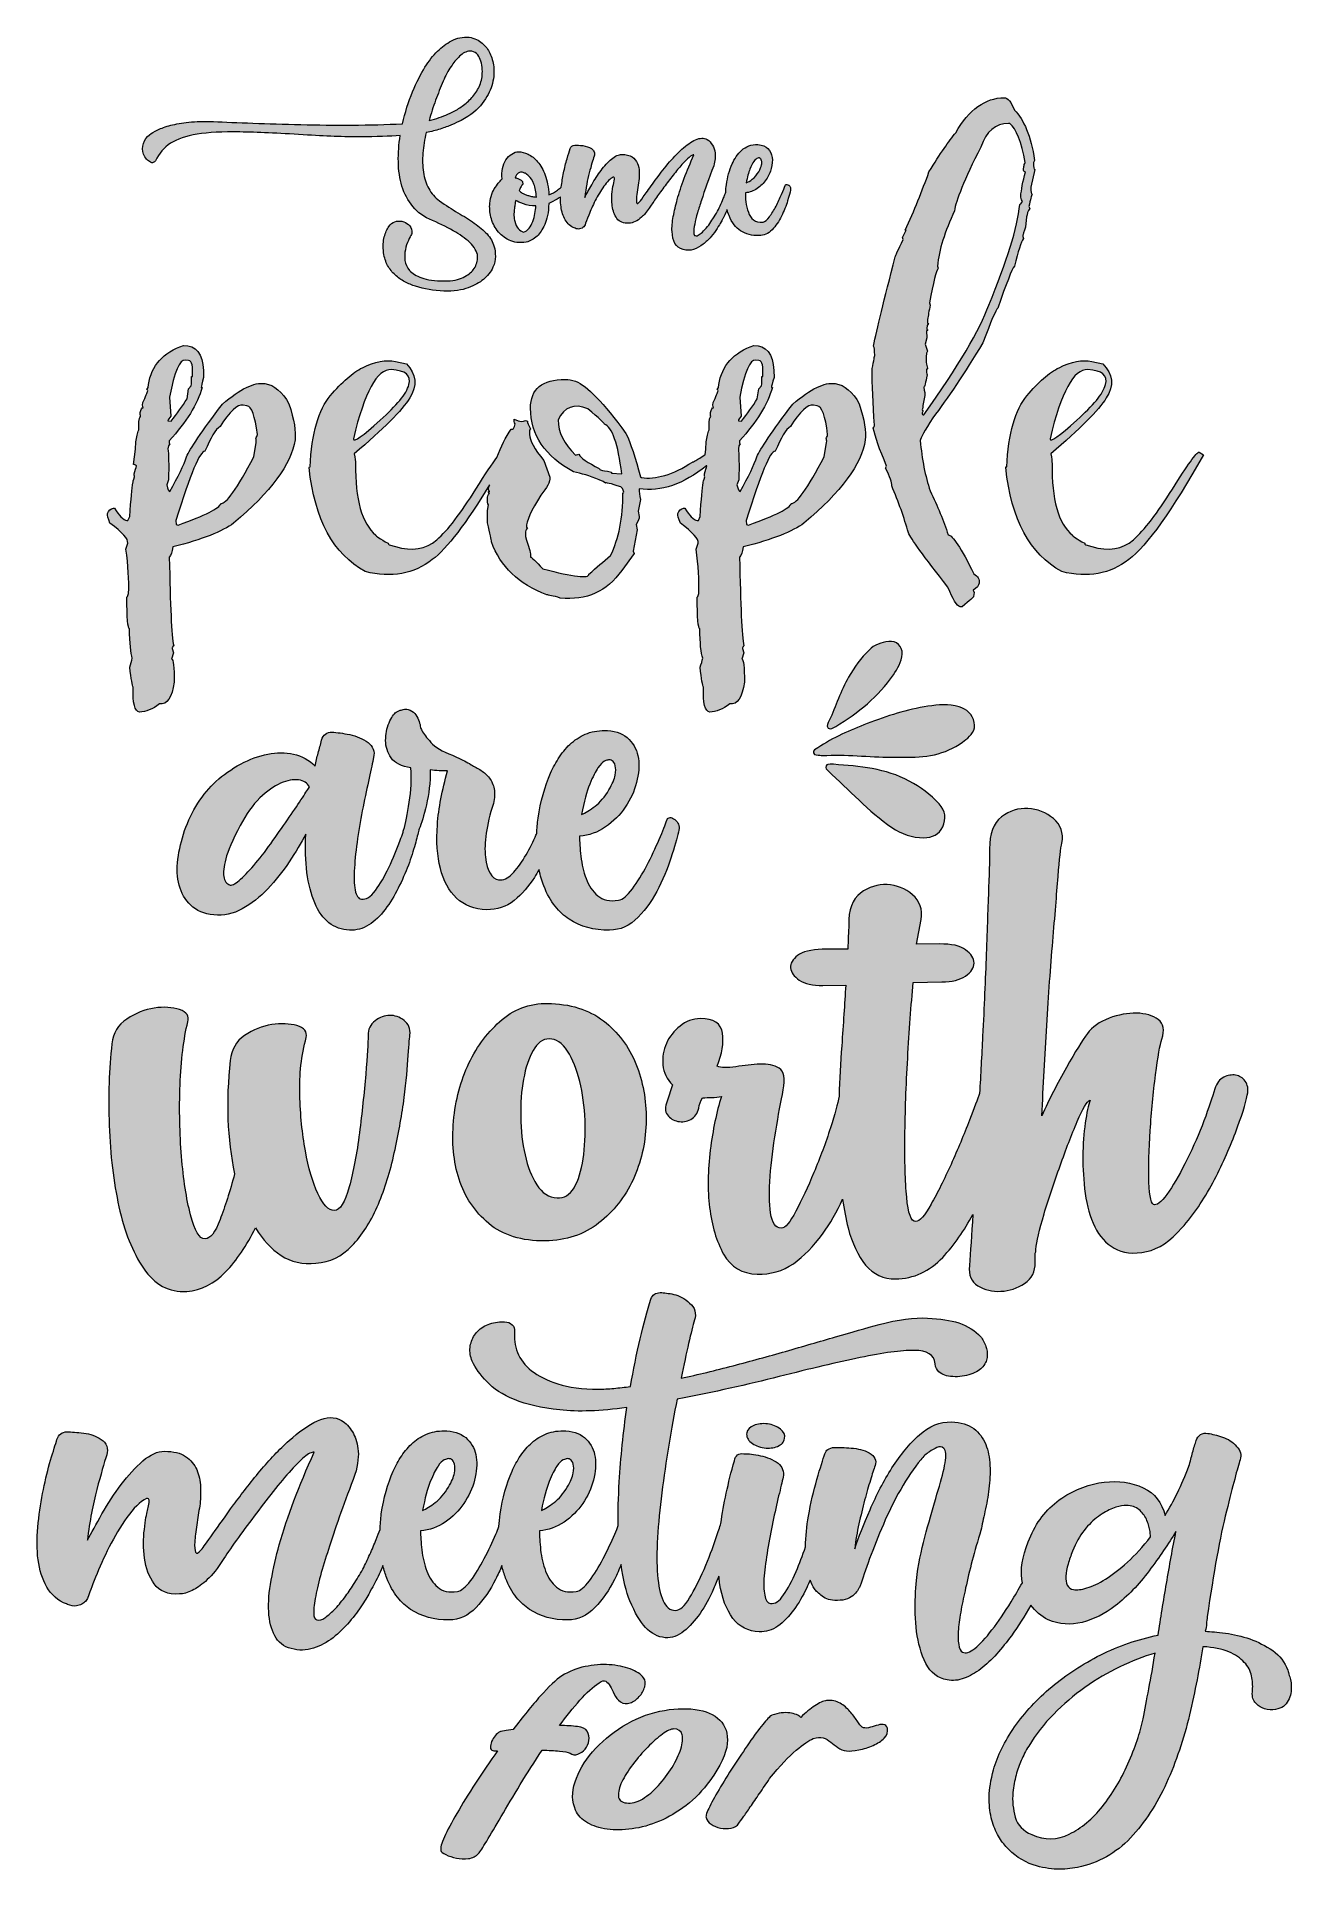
# Model space of a CAD drawing. Header units: inches. Extents: x 2.5 to 12.5, y -15.8 to -1.1.
import ezdxf

# ---------------------------------------------------------------- set-up
doc = ezdxf.new("R2010")
doc.units = ezdxf.units.IN
doc.header["$MEASUREMENT"] = 0
doc.layers.add('Layer 1', color=7, linetype='Continuous')

# ---------------------------------------------------------------- blocks, each defined once
blk = doc.blocks.new('block 2')
at = {"layer": 'Layer 1', "lineweight": 0}
for points, knots in [([(7.618, -7.5), (7.623, -7.464), (7.613, -7.436), (7.588, -7.416), (7.585, -7.413), (7.578, -7.409), (7.567, -7.403), (7.559, -7.398), (7.55, -7.397), (7.54, -7.399), (7.53, -7.402), (7.524, -7.409), (7.521, -7.42), (7.509, -7.454), (7.489, -7.505), (7.46, -7.574), (7.43, -7.643), (7.397, -7.713), (7.361, -7.783), (7.324, -7.853), (7.285, -7.916), (7.245, -7.97), (7.204, -8.025), (7.167, -8.055), (7.133, -8.061), (7.063, -8.072), (7.007, -8.06), (6.967, -8.025), (6.926, -7.99), (6.895, -7.944), (6.874, -7.888), (6.853, -7.832), (6.839, -7.772), (6.832, -7.709), (6.825, -7.646), (6.821, -7.592), (6.821, -7.547), (6.897, -7.541), (6.967, -7.517), (7.03, -7.473), (7.093, -7.429), (7.146, -7.377), (7.188, -7.315), (7.23, -7.253), (7.26, -7.187), (7.278, -7.117), (7.297, -7.047), (7.302, -6.982), (7.293, -6.923), (7.285, -6.864), (7.26, -6.814), (7.219, -6.771), (7.179, -6.729), (7.12, -6.705), (7.045, -6.7), (6.986, -6.697), (6.932, -6.705), (6.884, -6.723), (6.837, -6.741), (6.794, -6.766), (6.758, -6.799), (6.721, -6.831), (6.689, -6.868), (6.661, -6.91), (6.633, -6.953), (6.609, -6.996), (6.589, -7.041), (6.542, -7.148), (6.508, -7.269), (6.488, -7.403), (6.483, -7.446), (6.48, -7.486), (6.478, -7.524), (6.474, -7.534), (6.47, -7.544), (6.465, -7.555), (6.441, -7.611), (6.413, -7.665), (6.381, -7.717), (6.349, -7.769), (6.315, -7.814), (6.28, -7.85), (6.245, -7.887), (6.209, -7.902), (6.172, -7.897), (6.116, -7.888), (6.081, -7.828), (6.067, -7.715), (6.053, -7.603), (6.074, -7.46), (6.13, -7.285), (6.141, -7.241), (6.143, -7.201), (6.136, -7.167), (6.129, -7.134), (6.117, -7.105), (6.099, -7.081), (6.08, -7.057), (6.058, -7.037), (6.031, -7.02), (6.004, -7.003), (5.978, -6.988), (5.953, -6.974), (5.914, -6.951), (5.88, -6.934), (5.852, -6.921), (5.824, -6.908), (5.807, -6.901), (5.801, -6.898), (5.72, -6.867), (5.662, -6.832), (5.629, -6.795), (5.595, -6.757), (5.571, -6.725), (5.557, -6.7), (5.551, -6.691), (5.547, -6.679), (5.544, -6.664), (5.542, -6.648), (5.537, -6.632), (5.53, -6.613), (5.523, -6.595), (5.513, -6.578), (5.5, -6.563), (5.487, -6.547), (5.47, -6.537), (5.447, -6.531), (5.433, -6.528), (5.42, -6.528), (5.407, -6.531), (5.395, -6.534), (5.384, -6.537), (5.376, -6.54), (5.376, -6.54), (5.351, -6.552), (5.351, -6.552), (5.331, -6.566), (5.312, -6.595), (5.294, -6.639), (5.275, -6.682), (5.266, -6.729), (5.266, -6.78), (5.266, -6.83), (5.281, -6.877), (5.31, -6.919), (5.34, -6.961), (5.393, -6.988), (5.469, -6.999), (5.474, -7.089), (5.47, -7.181), (5.456, -7.275), (5.442, -7.369), (5.426, -7.444), (5.41, -7.5), (5.407, -7.506), (5.406, -7.51), (5.406, -7.515), (5.399, -7.535), (5.391, -7.556), (5.382, -7.58), (5.355, -7.654), (5.325, -7.726), (5.292, -7.798), (5.258, -7.869), (5.222, -7.931), (5.184, -7.983), (5.146, -8.035), (5.109, -8.058), (5.072, -8.052), (5.047, -8.05), (5.03, -8.025), (5.022, -7.979), (5.013, -7.932), (5.011, -7.873), (5.016, -7.802), (5.02, -7.73), (5.028, -7.651), (5.041, -7.566), (5.053, -7.48), (5.068, -7.396), (5.085, -7.313), (5.102, -7.23), (5.118, -7.153), (5.134, -7.081), (5.149, -7.009), (5.161, -6.954), (5.169, -6.915), (5.175, -6.892), (5.174, -6.87), (5.165, -6.849), (5.157, -6.828), (5.144, -6.811), (5.127, -6.797), (5.082, -6.766), (5.032, -6.745), (4.978, -6.733), (4.923, -6.722), (4.876, -6.715), (4.836, -6.712), (4.794, -6.712), (4.766, -6.733), (4.752, -6.776), (4.744, -6.812), (4.735, -6.847), (4.725, -6.881), (4.715, -6.915), (4.707, -6.95), (4.702, -6.986), (4.651, -6.936), (4.593, -6.903), (4.527, -6.889), (4.461, -6.875), (4.392, -6.875), (4.32, -6.889), (4.249, -6.903), (4.176, -6.93), (4.103, -6.969), (4.03, -7.009), (3.964, -7.055), (3.905, -7.108), (3.852, -7.156), (3.803, -7.215), (3.76, -7.283), (3.716, -7.352), (3.681, -7.425), (3.654, -7.503), (3.628, -7.58), (3.609, -7.656), (3.6, -7.732), (3.59, -7.808), (3.593, -7.878), (3.61, -7.941), (3.627, -8.004), (3.658, -8.057), (3.703, -8.101), (3.748, -8.145), (3.81, -8.17), (3.888, -8.179), (3.967, -8.187), (4.043, -8.171), (4.116, -8.13), (4.189, -8.09), (4.257, -8.036), (4.32, -7.97), (4.383, -7.904), (4.441, -7.832), (4.493, -7.753), (4.545, -7.675), (4.589, -7.6), (4.626, -7.53), (4.614, -7.757), (4.638, -7.942), (4.697, -8.082), (4.756, -8.222), (4.849, -8.295), (4.976, -8.301), (5.032, -8.304), (5.084, -8.29), (5.131, -8.259), (5.179, -8.228), (5.223, -8.187), (5.262, -8.135), (5.301, -8.083), (5.336, -8.026), (5.367, -7.964), (5.398, -7.902), (5.425, -7.841), (5.448, -7.781), (5.47, -7.72), (5.488, -7.665), (5.502, -7.614), (5.516, -7.564), (5.526, -7.526), (5.532, -7.5), (5.532, -7.498), (5.533, -7.495), (5.533, -7.493), (5.534, -7.491), (5.535, -7.49), (5.536, -7.488), (5.553, -7.446), (5.572, -7.382), (5.593, -7.296), (5.614, -7.21), (5.624, -7.117), (5.624, -7.016), (5.647, -7.019), (5.67, -7.021), (5.694, -7.022), (5.718, -7.024), (5.741, -7.024), (5.763, -7.024), (5.719, -7.179), (5.691, -7.323), (5.681, -7.456), (5.671, -7.59), (5.679, -7.706), (5.705, -7.806), (5.73, -7.906), (5.773, -7.985), (5.835, -8.044), (5.897, -8.103), (5.977, -8.134), (6.075, -8.137), (6.16, -8.14), (6.233, -8.115), (6.297, -8.063), (6.36, -8.011), (6.414, -7.95), (6.459, -7.88), (6.472, -7.858), (6.485, -7.837), (6.497, -7.815), (6.507, -7.864), (6.519, -7.908), (6.535, -7.947), (6.56, -8.012), (6.59, -8.066), (6.625, -8.109), (6.66, -8.153), (6.698, -8.187), (6.737, -8.213), (6.83, -8.274), (6.938, -8.304), (7.061, -8.301), (7.148, -8.301), (7.225, -8.267), (7.291, -8.198), (7.357, -8.129), (7.413, -8.049), (7.458, -7.958), (7.502, -7.866), (7.538, -7.777), (7.565, -7.69), (7.592, -7.603), (7.609, -7.54), (7.618, -7.5)], [0, 0, 0, 0, 1, 1, 1, 2, 2, 2, 3, 3, 3, 4, 4, 4, 5, 5, 5, 6, 6, 6, 7, 7, 7, 8, 8, 8, 9, 9, 9, 10, 10, 10, 11, 11, 11, 12, 12, 12, 13, 13, 13, 14, 14, 14, 15, 15, 15, 16, 16, 16, 17, 17, 17, 18, 18, 18, 19, 19, 19, 20, 20, 20, 21, 21, 21, 22, 22, 22, 23, 23, 23, 24, 24, 24, 25, 25, 25, 26, 26, 26, 27, 27, 27, 28, 28, 28, 29, 29, 29, 30, 30, 30, 31, 31, 31, 32, 32, 32, 33, 33, 33, 34, 34, 34, 35, 35, 35, 36, 36, 36, 37, 37, 37, 38, 38, 38, 39, 39, 39, 40, 40, 40, 41, 41, 41, 42, 42, 42, 43, 43, 43, 44, 44, 44, 45, 45, 45, 46, 46, 46, 47, 47, 47, 48, 48, 48, 49, 49, 49, 50, 50, 50, 51, 51, 51, 52, 52, 52, 53, 53, 53, 54, 54, 54, 55, 55, 55, 56, 56, 56, 57, 57, 57, 58, 58, 58, 59, 59, 59, 60, 60, 60, 61, 61, 61, 62, 62, 62, 63, 63, 63, 64, 64, 64, 65, 65, 65, 66, 66, 66, 67, 67, 67, 68, 68, 68, 69, 69, 69, 70, 70, 70, 71, 71, 71, 72, 72, 72, 73, 73, 73, 74, 74, 74, 75, 75, 75, 76, 76, 76, 77, 77, 77, 78, 78, 78, 79, 79, 79, 80, 80, 80, 81, 81, 81, 82, 82, 82, 83, 83, 83, 84, 84, 84, 85, 85, 85, 86, 86, 86, 87, 87, 87, 88, 88, 88, 89, 89, 89, 90, 90, 90, 91, 91, 91, 92, 92, 92, 93, 93, 93, 94, 94, 94, 95, 95, 95, 96, 96, 96, 97, 97, 97, 98, 98, 98, 99, 99, 99, 100, 100, 100, 101, 101, 101, 102, 102, 102, 103, 103, 103, 104, 104, 104, 105, 105, 105, 106, 106, 106, 107, 107, 107, 108, 108, 108, 109, 109, 109, 110, 110, 110, 111, 111, 111, 112, 112, 112, 112]), ([(6.903, -7.13), (6.927, -7.071), (6.949, -7.027), (6.969, -6.999), (6.988, -6.971), (7.006, -6.953), (7.021, -6.946), (7.037, -6.939), (7.047, -6.936), (7.053, -6.936), (7.061, -6.933), (7.071, -6.935), (7.082, -6.942), (7.094, -6.949), (7.102, -6.962), (7.108, -6.982), (7.113, -7.002), (7.113, -7.027), (7.108, -7.058), (7.102, -7.089), (7.085, -7.128), (7.057, -7.176), (7.023, -7.232), (6.986, -7.276), (6.946, -7.307), (6.905, -7.338), (6.869, -7.36), (6.838, -7.374), (6.858, -7.27), (6.879, -7.189), (6.903, -7.13)], [0, 0, 0, 0, 1, 1, 1, 2, 2, 2, 3, 3, 3, 4, 4, 4, 5, 5, 5, 6, 6, 6, 7, 7, 7, 8, 8, 8, 9, 9, 9, 10, 10, 10, 10]), ([(4.598, -7.239), (4.569, -7.284), (4.534, -7.336), (4.493, -7.395), (4.452, -7.454), (4.409, -7.517), (4.362, -7.583), (4.316, -7.649), (4.27, -7.708), (4.225, -7.762), (4.18, -7.815), (4.14, -7.859), (4.103, -7.892), (4.067, -7.926), (4.039, -7.942), (4.019, -7.939), (3.991, -7.93), (3.974, -7.908), (3.968, -7.871), (3.963, -7.84), (3.968, -7.793), (3.983, -7.73), (3.999, -7.667), (4.037, -7.578), (4.099, -7.462), (4.147, -7.37), (4.199, -7.296), (4.257, -7.241), (4.315, -7.186), (4.37, -7.147), (4.423, -7.123), (4.477, -7.099), (4.525, -7.09), (4.567, -7.096), (4.609, -7.102), (4.638, -7.12), (4.655, -7.151), (4.647, -7.165), (4.628, -7.194), (4.598, -7.239)], [0, 0, 0, 0, 1, 1, 1, 2, 2, 2, 3, 3, 3, 4, 4, 4, 5, 5, 5, 6, 6, 6, 7, 7, 7, 8, 8, 8, 9, 9, 9, 10, 10, 10, 11, 11, 11, 12, 12, 12, 13, 13, 13, 13])]:
    blk.add_open_spline(points, degree=3, knots=knots, dxfattribs=at)
blk = doc.blocks.new('block 3')
at = {"layer": 'Layer 1', "lineweight": 0}
for points in [[(7.034, -9.045), (6.921, -8.95), (6.775, -8.898), (6.596, -8.89), (6.443, -8.882), (6.312, -8.925), (6.201, -9.018), (6.09, -9.111), (6.001, -9.228), (5.934, -9.369), (5.867, -9.51), (5.826, -9.665), (5.811, -9.833), (5.795, -10.002), (5.81, -10.157), (5.855, -10.299), (5.901, -10.441), (5.98, -10.56), (6.093, -10.655), (6.207, -10.75), (6.358, -10.796), (6.546, -10.794), (6.714, -10.792), (6.857, -10.744), (6.976, -10.65), (7.094, -10.557), (7.186, -10.441), (7.25, -10.303), (7.314, -10.164), (7.349, -10.015), (7.355, -9.854), (7.36, -9.694), (7.336, -9.542), (7.284, -9.4), (7.231, -9.259), (7.147, -9.14), (7.034, -9.045)], [(6.85, -10.136), (6.836, -10.231), (6.812, -10.308), (6.777, -10.367), (6.742, -10.426), (6.697, -10.453), (6.641, -10.449), (6.574, -10.445), (6.52, -10.41), (6.479, -10.344), (6.437, -10.278), (6.405, -10.198), (6.384, -10.104), (6.362, -10.011), (6.351, -9.909), (6.349, -9.799), (6.348, -9.69), (6.355, -9.589), (6.372, -9.497), (6.388, -9.405), (6.414, -9.328), (6.449, -9.267), (6.483, -9.205), (6.526, -9.174), (6.577, -9.173), (6.633, -9.173), (6.682, -9.205), (6.724, -9.271), (6.766, -9.336), (6.799, -9.417), (6.823, -9.514), (6.847, -9.61), (6.861, -9.715), (6.865, -9.827), (6.869, -9.939), (6.864, -10.042), (6.85, -10.136)]]:
    blk.add_open_spline(points, degree=3, knots=[0, 0, 0, 0, 1, 1, 1, 2, 2, 2, 3, 3, 3, 4, 4, 4, 5, 5, 5, 6, 6, 6, 7, 7, 7, 8, 8, 8, 9, 9, 9, 10, 10, 10, 11, 11, 11, 12, 12, 12, 12], dxfattribs=at)
blk = doc.blocks.new('block 4')
at = {"layer": 'Layer 1', "lineweight": 0}
for points, knots in [([(3.197, -5.198), (3.197, -5.198), (3.183, -5.246), (3.183, -5.246), (3.201, -5.375), (3.208, -5.493), (3.204, -5.6), (3.202, -5.612), (3.198, -5.622), (3.191, -5.631), (3.191, -5.797), (3.198, -5.881), (3.212, -5.884), (3.213, -5.999), (3.221, -6.078), (3.234, -6.12), (3.23, -6.14), (3.223, -6.164), (3.214, -6.192), (3.225, -6.287), (3.234, -6.341), (3.241, -6.353), (3.236, -6.48), (3.254, -6.547), (3.292, -6.552), (3.343, -6.551), (3.396, -6.529), (3.453, -6.487), (3.513, -6.495), (3.552, -6.437), (3.57, -6.312), (3.57, -6.19), (3.563, -6.128), (3.549, -6.127), (3.549, -6.127), (3.564, -6.077), (3.564, -6.077), (3.564, -6.077), (3.553, -6.042), (3.553, -6.042), (3.553, -6.037), (3.557, -6.029), (3.566, -6.02), (3.549, -5.939), (3.538, -5.701), (3.531, -5.308), (3.544, -5.295), (3.554, -5.268), (3.56, -5.227), (3.795, -5.167), (3.958, -5.103), (4.047, -5.036), (4.345, -4.786), (4.509, -4.564), (4.539, -4.369), (4.549, -4.305), (4.532, -4.208), (4.49, -4.079), (4.437, -3.982), (4.374, -3.928), (4.298, -3.917), (4.213, -3.904), (4.099, -3.959), (3.957, -4.081), (3.791, -4.302), (3.695, -4.443), (3.669, -4.503), (3.648, -4.569), (3.603, -4.662), (3.535, -4.783), (3.527, -4.781), (3.518, -4.764), (3.51, -4.729), (3.51, -4.729), (3.525, -4.69), (3.525, -4.69), (3.527, -4.564), (3.526, -4.48), (3.52, -4.439), (3.52, -4.439), (3.525, -4.415), (3.525, -4.415), (3.525, -4.415), (3.535, -4.4), (3.535, -4.4), (3.529, -4.4), (3.527, -4.397), (3.529, -4.392), (3.529, -4.392), (3.531, -4.375), (3.531, -4.375), (3.668, -4.225), (3.756, -4.082), (3.794, -3.947), (3.794, -3.947), (3.786, -3.947), (3.786, -3.947), (3.787, -3.941), (3.794, -3.914), (3.806, -3.867), (3.811, -3.712), (3.768, -3.628), (3.679, -3.614), (3.679, -3.614), (3.646, -3.61), (3.646, -3.61), (3.481, -3.666), (3.387, -3.771), (3.364, -3.925), (3.364, -3.925), (3.362, -3.949), (3.362, -3.949), (3.362, -3.949), (3.35, -3.964), (3.35, -3.964), (3.355, -3.965), (3.358, -3.969), (3.358, -3.974), (3.355, -3.988), (3.342, -4.019), (3.319, -4.069), (3.319, -4.069), (3.315, -4.091), (3.315, -4.091), (3.315, -4.091), (3.321, -4.11), (3.321, -4.11), (3.311, -4.109), (3.304, -4.122), (3.298, -4.149), (3.297, -4.16), (3.298, -4.171), (3.3, -4.182), (3.293, -4.192), (3.29, -4.199), (3.29, -4.205), (3.286, -4.231), (3.284, -4.258), (3.286, -4.287), (3.276, -4.314), (3.269, -4.347), (3.263, -4.384), (3.263, -4.384), (3.261, -4.443), (3.261, -4.443), (3.261, -4.443), (3.243, -4.565), (3.243, -4.565), (3.25, -4.566), (3.258, -4.57), (3.267, -4.577), (3.265, -4.591), (3.258, -4.612), (3.249, -4.641), (3.247, -4.646), (3.249, -4.655), (3.253, -4.666), (3.243, -4.693), (3.239, -4.709), (3.239, -4.713), (3.232, -4.753), (3.223, -4.843), (3.214, -4.984), (3.214, -4.984), (3.199, -5.015), (3.199, -5.015), (3.199, -5.015), (3.191, -5.015), (3.191, -5.015), (3.161, -5.01), (3.127, -4.977), (3.09, -4.917), (3.09, -4.917), (3.082, -4.915), (3.082, -4.915), (3.062, -4.921), (3.046, -4.936), (3.035, -4.958), (3.032, -4.974), (3.039, -5), (3.055, -5.036), (3.156, -5.11), (3.203, -5.164), (3.197, -5.198)], [0, 0, 0, 0, 1, 1, 1, 2, 2, 2, 3, 3, 3, 4, 4, 4, 5, 5, 5, 6, 6, 6, 7, 7, 7, 8, 8, 8, 9, 9, 9, 10, 10, 10, 11, 11, 11, 12, 12, 12, 13, 13, 13, 14, 14, 14, 15, 15, 15, 16, 16, 16, 17, 17, 17, 18, 18, 18, 19, 19, 19, 20, 20, 20, 21, 21, 21, 22, 22, 22, 23, 23, 23, 24, 24, 24, 25, 25, 25, 26, 26, 26, 27, 27, 27, 28, 28, 28, 29, 29, 29, 30, 30, 30, 31, 31, 31, 32, 32, 32, 33, 33, 33, 34, 34, 34, 35, 35, 35, 36, 36, 36, 37, 37, 37, 38, 38, 38, 39, 39, 39, 40, 40, 40, 41, 41, 41, 42, 42, 42, 43, 43, 43, 44, 44, 44, 45, 45, 45, 46, 46, 46, 47, 47, 47, 48, 48, 48, 49, 49, 49, 50, 50, 50, 51, 51, 51, 52, 52, 52, 53, 53, 53, 54, 54, 54, 55, 55, 55, 56, 56, 56, 57, 57, 57, 58, 58, 58, 59, 59, 59, 60, 60, 60, 61, 61, 61, 61]), ([(3.533, -4.026), (3.571, -3.82), (3.614, -3.721), (3.66, -3.729), (3.66, -3.729), (3.685, -3.731), (3.685, -3.731), (3.712, -3.735), (3.723, -3.779), (3.716, -3.861), (3.716, -3.861), (3.708, -3.861), (3.708, -3.861), (3.708, -3.861), (3.708, -3.919), (3.708, -3.919), (3.708, -3.919), (3.706, -3.935), (3.706, -3.935), (3.706, -3.935), (3.685, -3.958), (3.685, -3.958), (3.685, -3.958), (3.673, -4.038), (3.673, -4.038), (3.636, -4.098), (3.593, -4.159), (3.545, -4.219), (3.545, -4.219), (3.52, -4.215), (3.52, -4.215), (3.522, -4.205), (3.529, -4.193), (3.543, -4.178), (3.543, -4.178), (3.533, -4.026), (3.533, -4.026)], [0, 0, 0, 0, 1, 1, 1, 2, 2, 2, 3, 3, 3, 4, 4, 4, 5, 5, 5, 6, 6, 6, 7, 7, 7, 8, 8, 8, 9, 9, 9, 10, 10, 10, 11, 11, 11, 12, 12, 12, 12]), ([(3.817, -4.46), (3.862, -4.349), (3.902, -4.283), (3.938, -4.262), (4.016, -4.14), (4.078, -4.083), (4.123, -4.089), (4.123, -4.089), (4.154, -4.094), (4.154, -4.094), (4.191, -4.099), (4.219, -4.176), (4.237, -4.324), (4.235, -4.336), (4.231, -4.347), (4.224, -4.355), (4.228, -4.364), (4.23, -4.375), (4.228, -4.388), (4.228, -4.388), (4.21, -4.503), (4.21, -4.503), (4.074, -4.76), (3.985, -4.884), (3.944, -4.878), (3.933, -4.916), (3.819, -4.974), (3.603, -5.052), (3.603, -5.052), (3.586, -5.048), (3.586, -5.048), (3.586, -5.048), (3.584, -5.015), (3.584, -5.015), (3.699, -4.64), (3.777, -4.454), (3.817, -4.46)], [0, 0, 0, 0, 1, 1, 1, 2, 2, 2, 3, 3, 3, 4, 4, 4, 5, 5, 5, 6, 6, 6, 7, 7, 7, 8, 8, 8, 9, 9, 9, 10, 10, 10, 11, 11, 11, 12, 12, 12, 12])]:
    blk.add_open_spline(points, degree=3, knots=knots, dxfattribs=at)
blk = doc.blocks.new('block 5')
at = {"layer": 'Layer 1', "lineweight": 0}
for points, knots in [([(8.109, -4.783), (8.101, -4.781), (8.093, -4.764), (8.084, -4.729), (8.084, -4.729), (8.099, -4.69), (8.099, -4.69), (8.102, -4.564), (8.1, -4.48), (8.095, -4.439), (8.095, -4.439), (8.099, -4.415), (8.099, -4.415), (8.099, -4.415), (8.109, -4.4), (8.109, -4.4), (8.104, -4.4), (8.102, -4.397), (8.103, -4.392), (8.103, -4.392), (8.105, -4.375), (8.105, -4.375), (8.242, -4.225), (8.33, -4.082), (8.368, -3.947), (8.368, -3.947), (8.36, -3.947), (8.36, -3.947), (8.361, -3.941), (8.368, -3.914), (8.381, -3.867), (8.385, -3.712), (8.342, -3.628), (8.253, -3.614), (8.253, -3.614), (8.22, -3.61), (8.22, -3.61), (8.056, -3.666), (7.962, -3.771), (7.938, -3.925), (7.938, -3.925), (7.936, -3.949), (7.936, -3.949), (7.936, -3.949), (7.924, -3.964), (7.924, -3.964), (7.929, -3.965), (7.932, -3.969), (7.932, -3.974), (7.929, -3.988), (7.916, -4.019), (7.893, -4.069), (7.893, -4.069), (7.889, -4.091), (7.889, -4.091), (7.889, -4.091), (7.895, -4.11), (7.895, -4.11), (7.885, -4.109), (7.878, -4.122), (7.872, -4.149), (7.871, -4.16), (7.872, -4.171), (7.874, -4.182), (7.868, -4.192), (7.864, -4.199), (7.864, -4.205), (7.86, -4.231), (7.859, -4.258), (7.86, -4.287), (7.85, -4.314), (7.843, -4.347), (7.837, -4.384), (7.837, -4.384), (7.835, -4.443), (7.835, -4.443), (7.835, -4.443), (7.829, -4.487), (7.829, -4.487), (7.829, -4.487), (7.827, -4.487), (7.827, -4.487), (7.764, -4.528), (7.731, -4.548), (7.728, -4.546), (7.568, -4.648), (7.431, -4.689), (7.317, -4.67), (7.317, -4.67), (7.309, -4.666), (7.309, -4.666), (7.27, -4.511), (7.232, -4.394), (7.193, -4.316), (7.014, -4.072), (6.879, -3.932), (6.79, -3.898), (6.76, -3.887), (6.732, -3.882), (6.708, -3.884), (6.521, -3.882), (6.428, -3.959), (6.428, -4.114), (6.428, -4.329), (6.543, -4.5), (6.774, -4.624), (6.834, -4.637), (6.903, -4.658), (6.979, -4.688), (6.979, -4.688), (7.012, -4.701), (7.012, -4.701), (7.012, -4.701), (7.029, -4.715), (7.029, -4.715), (7.029, -4.708), (7.07, -4.718), (7.152, -4.746), (7.16, -4.749), (7.169, -4.762), (7.177, -4.787), (7.177, -4.792), (7.174, -4.795), (7.169, -4.793), (7.169, -4.992), (7.136, -5.16), (7.07, -5.297), (7.012, -5.344), (6.955, -5.393), (6.897, -5.445), (6.897, -5.482), (6.774, -5.468), (6.527, -5.402), (6.469, -5.342), (6.436, -5.31), (6.428, -5.308), (6.428, -5.308), (6.428, -5.291), (6.428, -5.291), (6.428, -5.272), (6.414, -5.223), (6.387, -5.143), (6.387, -5.143), (6.387, -5.118), (6.387, -5.118), (6.387, -5.103), (6.392, -5.089), (6.403, -5.075), (6.403, -5.075), (6.395, -5.071), (6.395, -5.071), (6.395, -5.022), (6.433, -4.935), (6.51, -4.812), (6.56, -4.753), (6.584, -4.705), (6.584, -4.668), (6.584, -4.668), (6.535, -4.534), (6.535, -4.534), (6.458, -4.441), (6.42, -4.371), (6.42, -4.324), (6.42, -4.324), (6.42, -4.291), (6.42, -4.291), (6.42, -4.291), (6.428, -4.279), (6.428, -4.279), (6.411, -4.251), (6.403, -4.231), (6.403, -4.219), (6.403, -4.219), (6.387, -4.213), (6.387, -4.213), (6.366, -4.221), (6.347, -4.222), (6.329, -4.215), (6.329, -4.215), (6.296, -4.203), (6.296, -4.203), (6.296, -4.215), (6.299, -4.227), (6.304, -4.24), (6.298, -4.274), (6.287, -4.288), (6.272, -4.283), (6.228, -4.347), (6.19, -4.423), (6.159, -4.509), (6.122, -4.556), (6.066, -4.641), (5.99, -4.763), (5.869, -4.957), (5.765, -5.093), (5.677, -5.17), (5.589, -5.247), (5.478, -5.264), (5.344, -5.223), (5.344, -5.223), (5.294, -5.209), (5.294, -5.209), (5.289, -5.207), (5.286, -5.204), (5.286, -5.198), (5.22, -5.161), (5.187, -5.14), (5.187, -5.133), (5.075, -5.038), (5.021, -4.846), (5.025, -4.557), (5.025, -4.541), (5.021, -4.516), (5.014, -4.48), (5.249, -4.28), (5.397, -4.131), (5.46, -4.032), (5.522, -3.933), (5.513, -3.842), (5.432, -3.758), (5.432, -3.758), (5.344, -3.74), (5.344, -3.74), (5.268, -3.723), (5.18, -3.74), (5.08, -3.789), (5.002, -3.829), (4.916, -3.904), (4.822, -4.014), (4.728, -4.125), (4.674, -4.315), (4.66, -4.585), (4.655, -4.584), (4.652, -4.586), (4.652, -4.591), (4.696, -5.007), (4.846, -5.285), (5.103, -5.425), (5.313, -5.476), (5.492, -5.444), (5.64, -5.329), (5.759, -5.237), (5.912, -5.037), (6.098, -4.73), (6.095, -4.742), (6.093, -4.754), (6.09, -4.766), (6.09, -4.766), (6.099, -4.785), (6.099, -4.785), (6.099, -4.785), (6.09, -4.783), (6.09, -4.783), (6.09, -4.788), (6.093, -4.792), (6.099, -4.793), (6.088, -4.812), (6.082, -4.827), (6.082, -4.836), (6.082, -4.861), (6.085, -4.879), (6.09, -4.89), (6.09, -4.89), (6.082, -4.935), (6.082, -4.935), (6.082, -4.935), (6.082, -5.034), (6.082, -5.034), (6.104, -5.122), (6.115, -5.172), (6.115, -5.186), (6.185, -5.384), (6.333, -5.526), (6.56, -5.612), (6.572, -5.612), (6.608, -5.62), (6.667, -5.637), (6.877, -5.659), (7.041, -5.585), (7.16, -5.415), (7.16, -5.415), (7.259, -5.281), (7.259, -5.281), (7.259, -5.281), (7.251, -5.26), (7.251, -5.26), (7.251, -5.26), (7.284, -5.091), (7.284, -5.091), (7.284, -5.091), (7.276, -5.048), (7.276, -5.048), (7.292, -5.019), (7.3, -4.998), (7.3, -4.982), (7.3, -4.982), (7.292, -4.939), (7.292, -4.939), (7.292, -4.939), (7.309, -4.847), (7.309, -4.847), (7.303, -4.815), (7.3, -4.786), (7.3, -4.76), (7.474, -4.786), (7.654, -4.725), (7.84, -4.576), (7.841, -4.577), (7.841, -4.577), (7.842, -4.577), (7.839, -4.591), (7.833, -4.612), (7.823, -4.641), (7.822, -4.646), (7.823, -4.655), (7.827, -4.666), (7.818, -4.693), (7.813, -4.709), (7.813, -4.713), (7.806, -4.753), (7.798, -4.843), (7.788, -4.984), (7.788, -4.984), (7.774, -5.015), (7.774, -5.015), (7.774, -5.015), (7.765, -5.015), (7.765, -5.015), (7.735, -5.01), (7.702, -4.977), (7.665, -4.917), (7.665, -4.917), (7.656, -4.915), (7.656, -4.915), (7.636, -4.921), (7.62, -4.936), (7.609, -4.958), (7.606, -4.974), (7.613, -5), (7.63, -5.036), (7.73, -5.11), (7.777, -5.164), (7.772, -5.198), (7.772, -5.198), (7.757, -5.246), (7.757, -5.246), (7.775, -5.375), (7.782, -5.493), (7.778, -5.6), (7.776, -5.612), (7.772, -5.622), (7.765, -5.631), (7.765, -5.797), (7.772, -5.881), (7.786, -5.884), (7.787, -5.999), (7.795, -6.078), (7.809, -6.12), (7.805, -6.14), (7.798, -6.164), (7.788, -6.192), (7.799, -6.287), (7.808, -6.341), (7.815, -6.353), (7.811, -6.48), (7.828, -6.547), (7.866, -6.552), (7.917, -6.551), (7.97, -6.529), (8.027, -6.487), (8.087, -6.495), (8.126, -6.437), (8.144, -6.312), (8.144, -6.19), (8.137, -6.128), (8.123, -6.127), (8.123, -6.127), (8.138, -6.077), (8.138, -6.077), (8.138, -6.077), (8.128, -6.042), (8.128, -6.042), (8.128, -6.037), (8.132, -6.029), (8.14, -6.02), (8.123, -5.939), (8.112, -5.701), (8.105, -5.308), (8.119, -5.295), (8.128, -5.268), (8.134, -5.227), (8.37, -5.167), (8.532, -5.103), (8.621, -5.036), (8.919, -4.786), (9.083, -4.564), (9.113, -4.369), (9.123, -4.305), (9.106, -4.208), (9.064, -4.079), (9.012, -3.982), (8.948, -3.928), (8.872, -3.917), (8.787, -3.904), (8.674, -3.959), (8.531, -4.081), (8.365, -4.302), (8.269, -4.443), (8.243, -4.503), (8.222, -4.569), (8.178, -4.662), (8.109, -4.783)], [0, 0, 0, 0, 1, 1, 1, 2, 2, 2, 3, 3, 3, 4, 4, 4, 5, 5, 5, 6, 6, 6, 7, 7, 7, 8, 8, 8, 9, 9, 9, 10, 10, 10, 11, 11, 11, 12, 12, 12, 13, 13, 13, 14, 14, 14, 15, 15, 15, 16, 16, 16, 17, 17, 17, 18, 18, 18, 19, 19, 19, 20, 20, 20, 21, 21, 21, 22, 22, 22, 23, 23, 23, 24, 24, 24, 25, 25, 25, 26, 26, 26, 27, 27, 27, 28, 28, 28, 29, 29, 29, 30, 30, 30, 31, 31, 31, 32, 32, 32, 33, 33, 33, 34, 34, 34, 35, 35, 35, 36, 36, 36, 37, 37, 37, 38, 38, 38, 39, 39, 39, 40, 40, 40, 41, 41, 41, 42, 42, 42, 43, 43, 43, 44, 44, 44, 45, 45, 45, 46, 46, 46, 47, 47, 47, 48, 48, 48, 49, 49, 49, 50, 50, 50, 51, 51, 51, 52, 52, 52, 53, 53, 53, 54, 54, 54, 55, 55, 55, 56, 56, 56, 57, 57, 57, 58, 58, 58, 59, 59, 59, 60, 60, 60, 61, 61, 61, 62, 62, 62, 63, 63, 63, 64, 64, 64, 65, 65, 65, 66, 66, 66, 67, 67, 67, 68, 68, 68, 69, 69, 69, 70, 70, 70, 71, 71, 71, 72, 72, 72, 73, 73, 73, 74, 74, 74, 75, 75, 75, 76, 76, 76, 77, 77, 77, 78, 78, 78, 79, 79, 79, 80, 80, 80, 81, 81, 81, 82, 82, 82, 83, 83, 83, 84, 84, 84, 85, 85, 85, 86, 86, 86, 87, 87, 87, 88, 88, 88, 89, 89, 89, 90, 90, 90, 91, 91, 91, 92, 92, 92, 93, 93, 93, 94, 94, 94, 95, 95, 95, 96, 96, 96, 97, 97, 97, 98, 98, 98, 99, 99, 99, 100, 100, 100, 101, 101, 101, 102, 102, 102, 103, 103, 103, 104, 104, 104, 105, 105, 105, 106, 106, 106, 107, 107, 107, 108, 108, 108, 109, 109, 109, 110, 110, 110, 111, 111, 111, 112, 112, 112, 113, 113, 113, 114, 114, 114, 115, 115, 115, 116, 116, 116, 117, 117, 117, 118, 118, 118, 119, 119, 119, 120, 120, 120, 121, 121, 121, 122, 122, 122, 123, 123, 123, 124, 124, 124, 125, 125, 125, 126, 126, 126, 127, 127, 127, 128, 128, 128, 129, 129, 129, 130, 130, 130, 131, 131, 131, 132, 132, 132, 133, 133, 133, 134, 134, 134, 135, 135, 135, 136, 136, 136, 137, 137, 137, 137]), ([(5.008, -4.359), (5.096, -3.984), (5.197, -3.8), (5.312, -3.805), (5.426, -3.811), (5.473, -3.851), (5.453, -3.925), (5.432, -3.999), (5.355, -4.094), (5.222, -4.209), (5.081, -4.34), (5.01, -4.391), (5.008, -4.359)], [0, 0, 0, 0, 1, 1, 1, 2, 2, 2, 3, 3, 3, 4, 4, 4, 4]), ([(8.107, -4.026), (8.145, -3.82), (8.188, -3.721), (8.235, -3.729), (8.235, -3.729), (8.259, -3.731), (8.259, -3.731), (8.287, -3.735), (8.297, -3.779), (8.29, -3.861), (8.29, -3.861), (8.282, -3.861), (8.282, -3.861), (8.282, -3.861), (8.282, -3.919), (8.282, -3.919), (8.282, -3.919), (8.28, -3.935), (8.28, -3.935), (8.28, -3.935), (8.259, -3.958), (8.259, -3.958), (8.259, -3.958), (8.247, -4.038), (8.247, -4.038), (8.21, -4.098), (8.167, -4.159), (8.119, -4.219), (8.119, -4.219), (8.095, -4.215), (8.095, -4.215), (8.096, -4.205), (8.104, -4.193), (8.117, -4.178), (8.117, -4.178), (8.107, -4.026), (8.107, -4.026)], [0, 0, 0, 0, 1, 1, 1, 2, 2, 2, 3, 3, 3, 4, 4, 4, 5, 5, 5, 6, 6, 6, 7, 7, 7, 8, 8, 8, 9, 9, 9, 10, 10, 10, 11, 11, 11, 12, 12, 12, 12]), ([(7.078, -4.635), (7.078, -4.635), (7.078, -4.626), (7.078, -4.626), (7.029, -4.618), (7.001, -4.613), (6.996, -4.612), (6.985, -4.608), (6.979, -4.603), (6.979, -4.598), (6.885, -4.551), (6.83, -4.513), (6.815, -4.484), (6.815, -4.484), (6.79, -4.491), (6.79, -4.491), (6.697, -4.402), (6.65, -4.307), (6.65, -4.207), (6.697, -4.104), (6.776, -4.074), (6.889, -4.118), (6.977, -4.195), (7.021, -4.236), (7.021, -4.242), (7.084, -4.266), (7.13, -4.399), (7.16, -4.641), (7.16, -4.641), (7.078, -4.635), (7.078, -4.635)], [0, 0, 0, 0, 1, 1, 1, 2, 2, 2, 3, 3, 3, 4, 4, 4, 5, 5, 5, 6, 6, 6, 7, 7, 7, 8, 8, 8, 9, 9, 9, 10, 10, 10, 10]), ([(8.391, -4.46), (8.436, -4.349), (8.477, -4.283), (8.512, -4.262), (8.591, -4.14), (8.652, -4.083), (8.698, -4.089), (8.698, -4.089), (8.728, -4.094), (8.728, -4.094), (8.765, -4.099), (8.793, -4.176), (8.811, -4.324), (8.809, -4.336), (8.805, -4.347), (8.798, -4.355), (8.803, -4.364), (8.804, -4.375), (8.803, -4.388), (8.803, -4.388), (8.784, -4.503), (8.784, -4.503), (8.648, -4.76), (8.56, -4.884), (8.519, -4.878), (8.508, -4.916), (8.394, -4.974), (8.177, -5.052), (8.177, -5.052), (8.161, -5.048), (8.161, -5.048), (8.161, -5.048), (8.158, -5.015), (8.158, -5.015), (8.274, -4.64), (8.351, -4.454), (8.391, -4.46)], [0, 0, 0, 0, 1, 1, 1, 2, 2, 2, 3, 3, 3, 4, 4, 4, 5, 5, 5, 6, 6, 6, 7, 7, 7, 8, 8, 8, 9, 9, 9, 10, 10, 10, 11, 11, 11, 12, 12, 12, 12])]:
    blk.add_open_spline(points, degree=3, knots=knots, dxfattribs=at)
blk = doc.blocks.new('block 6')
at = {"layer": 'Layer 1', "lineweight": 0}
for points, knots in [([(9.177, -4.275), (9.191, -4.342), (9.226, -4.443), (9.284, -4.579), (9.284, -4.579), (9.276, -4.596), (9.276, -4.596), (9.311, -4.664), (9.328, -4.711), (9.325, -4.736), (9.38, -4.866), (9.425, -4.992), (9.459, -5.114), (9.475, -5.157), (9.581, -5.302), (9.776, -5.55), (9.814, -5.649), (9.847, -5.701), (9.875, -5.707), (9.875, -5.707), (9.891, -5.707), (9.891, -5.707), (9.951, -5.656), (9.982, -5.629), (9.982, -5.624), (9.982, -5.624), (9.986, -5.592), (9.986, -5.592), (9.986, -5.592), (9.979, -5.575), (9.979, -5.575), (10.008, -5.556), (10.024, -5.537), (10.027, -5.517), (10.03, -5.487), (10.015, -5.463), (9.984, -5.443), (9.881, -5.235), (9.812, -5.131), (9.778, -5.131), (9.741, -5.018), (9.693, -4.9), (9.634, -4.777), (9.594, -4.66), (9.567, -4.526), (9.554, -4.373), (9.555, -4.356), (9.589, -4.295), (9.654, -4.192), (9.774, -4.036), (9.907, -3.836), (10.056, -3.591), (10.121, -3.416), (10.161, -3.323), (10.175, -3.312), (10.245, -3.113), (10.289, -3), (10.309, -2.974), (10.339, -2.855), (10.363, -2.781), (10.381, -2.752), (10.377, -2.741), (10.375, -2.733), (10.377, -2.727), (10.377, -2.722), (10.384, -2.7), (10.399, -2.661), (10.399, -2.661), (10.407, -2.579), (10.407, -2.579), (10.41, -2.556), (10.418, -2.534), (10.432, -2.513), (10.432, -2.513), (10.424, -2.497), (10.424, -2.497), (10.438, -2.441), (10.447, -2.408), (10.451, -2.398), (10.445, -2.398), (10.442, -2.379), (10.44, -2.34), (10.44, -2.34), (10.473, -2.2), (10.473, -2.2), (10.465, -2.2), (10.461, -2.181), (10.461, -2.143), (10.461, -2.143), (10.471, -2.126), (10.471, -2.126), (10.44, -1.932), (10.386, -1.797), (10.309, -1.723), (10.283, -1.657), (10.256, -1.624), (10.228, -1.624), (10.076, -1.624), (9.946, -1.718), (9.838, -1.904), (9.785, -1.969), (9.714, -2.073), (9.624, -2.217), (9.569, -2.373), (9.506, -2.53), (9.434, -2.686), (9.434, -2.686), (9.442, -2.686), (9.442, -2.686), (9.442, -2.686), (9.412, -2.744), (9.412, -2.744), (9.412, -2.744), (9.418, -2.76), (9.418, -2.76), (9.375, -2.847), (9.354, -2.893), (9.354, -2.9), (9.263, -3.246), (9.205, -3.484), (9.179, -3.616), (9.185, -3.626), (9.188, -3.65), (9.189, -3.69), (9.188, -3.693), (9.181, -3.729), (9.169, -3.797), (9.167, -3.925), (9.174, -4.076), (9.187, -4.25), (9.187, -4.255), (9.184, -4.264), (9.177, -4.275)], [0, 0, 0, 0, 1, 1, 1, 2, 2, 2, 3, 3, 3, 4, 4, 4, 5, 5, 5, 6, 6, 6, 7, 7, 7, 8, 8, 8, 9, 9, 9, 10, 10, 10, 11, 11, 11, 12, 12, 12, 13, 13, 13, 14, 14, 14, 15, 15, 15, 16, 16, 16, 17, 17, 17, 18, 18, 18, 19, 19, 19, 20, 20, 20, 21, 21, 21, 22, 22, 22, 23, 23, 23, 24, 24, 24, 25, 25, 25, 26, 26, 26, 27, 27, 27, 28, 28, 28, 29, 29, 29, 30, 30, 30, 31, 31, 31, 32, 32, 32, 33, 33, 33, 34, 34, 34, 35, 35, 35, 36, 36, 36, 37, 37, 37, 38, 38, 38, 39, 39, 39, 40, 40, 40, 41, 41, 41, 42, 42, 42, 43, 43, 43, 44, 44, 44, 44]), ([(9.57, -4.126), (9.57, -4.126), (9.572, -4.118), (9.572, -4.118), (9.576, -4.083), (9.582, -4.047), (9.591, -4.011), (9.592, -4.002), (9.589, -3.98), (9.582, -3.945), (9.588, -3.945), (9.597, -3.912), (9.609, -3.847), (9.604, -3.837), (9.602, -3.823), (9.605, -3.805), (9.605, -3.805), (9.615, -3.789), (9.615, -3.789), (9.604, -3.789), (9.6, -3.751), (9.603, -3.674), (9.603, -3.674), (9.611, -3.657), (9.611, -3.657), (9.611, -3.657), (9.593, -3.6), (9.593, -3.6), (9.593, -3.6), (9.607, -3.55), (9.607, -3.55), (9.607, -3.55), (9.605, -3.493), (9.605, -3.493), (9.61, -3.493), (9.613, -3.49), (9.613, -3.484), (9.608, -3.484), (9.606, -3.482), (9.607, -3.476), (9.607, -3.476), (9.609, -3.452), (9.609, -3.452), (9.609, -3.452), (9.619, -3.435), (9.619, -3.435), (9.614, -3.435), (9.611, -3.432), (9.611, -3.427), (9.611, -3.427), (9.613, -3.402), (9.613, -3.402), (9.617, -3.372), (9.624, -3.334), (9.634, -3.287), (9.634, -3.287), (9.628, -3.27), (9.628, -3.27), (9.658, -3.103), (9.681, -3.01), (9.698, -2.991), (9.698, -2.991), (9.691, -2.974), (9.691, -2.974), (9.705, -2.845), (9.751, -2.697), (9.829, -2.53), (9.838, -2.453), (9.907, -2.283), (10.039, -2.019), (10.084, -1.893), (10.159, -1.83), (10.263, -1.83), (10.263, -1.83), (10.272, -1.83), (10.272, -1.83), (10.325, -1.874), (10.366, -1.978), (10.395, -2.143), (10.39, -2.152), (10.386, -2.163), (10.385, -2.176), (10.385, -2.176), (10.383, -2.2), (10.383, -2.2), (10.381, -2.211), (10.386, -2.217), (10.397, -2.217), (10.377, -2.298), (10.364, -2.364), (10.36, -2.414), (10.359, -2.424), (10.363, -2.438), (10.373, -2.456), (10.364, -2.472), (10.357, -2.48), (10.352, -2.48), (10.333, -2.667), (10.25, -2.936), (10.103, -3.287), (10.034, -3.483), (9.861, -3.777), (9.582, -4.168), (9.574, -4.168), (9.569, -4.162), (9.568, -4.151), (9.568, -4.151), (9.578, -4.135), (9.578, -4.135), (9.573, -4.135), (9.57, -4.132), (9.57, -4.126)], [0, 0, 0, 0, 1, 1, 1, 2, 2, 2, 3, 3, 3, 4, 4, 4, 5, 5, 5, 6, 6, 6, 7, 7, 7, 8, 8, 8, 9, 9, 9, 10, 10, 10, 11, 11, 11, 12, 12, 12, 13, 13, 13, 14, 14, 14, 15, 15, 15, 16, 16, 16, 17, 17, 17, 18, 18, 18, 19, 19, 19, 20, 20, 20, 21, 21, 21, 22, 22, 22, 23, 23, 23, 24, 24, 24, 25, 25, 25, 26, 26, 26, 27, 27, 27, 28, 28, 28, 29, 29, 29, 30, 30, 30, 31, 31, 31, 32, 32, 32, 33, 33, 33, 34, 34, 34, 35, 35, 35, 36, 36, 36, 37, 37, 37, 37])]:
    blk.add_open_spline(points, degree=3, knots=knots, dxfattribs=at)
blk = doc.blocks.new('block 7')
at = {"layer": 'Layer 1', "lineweight": 0}
for points, knots in [([(10.247, -4.585), (10.242, -4.584), (10.239, -4.586), (10.239, -4.591), (10.283, -5.007), (10.433, -5.285), (10.689, -5.425), (10.899, -5.476), (11.078, -5.444), (11.226, -5.329), (11.375, -5.215), (11.574, -4.934), (11.825, -4.489), (11.825, -4.489), (11.79, -4.466), (11.79, -4.466), (11.768, -4.47), (11.697, -4.569), (11.576, -4.763), (11.456, -4.957), (11.351, -5.093), (11.263, -5.17), (11.176, -5.247), (11.065, -5.264), (10.93, -5.223), (10.93, -5.223), (10.881, -5.209), (10.881, -5.209), (10.875, -5.207), (10.873, -5.204), (10.873, -5.198), (10.807, -5.161), (10.774, -5.14), (10.774, -5.133), (10.661, -5.038), (10.607, -4.846), (10.611, -4.557), (10.611, -4.541), (10.608, -4.516), (10.601, -4.48), (10.835, -4.28), (10.984, -4.131), (11.046, -4.032), (11.109, -3.933), (11.1, -3.842), (11.019, -3.758), (11.019, -3.758), (10.93, -3.74), (10.93, -3.74), (10.855, -3.723), (10.767, -3.74), (10.667, -3.789), (10.589, -3.829), (10.502, -3.904), (10.409, -4.014), (10.315, -4.125), (10.261, -4.315), (10.247, -4.585)], [0, 0, 0, 0, 1, 1, 1, 2, 2, 2, 3, 3, 3, 4, 4, 4, 5, 5, 5, 6, 6, 6, 7, 7, 7, 8, 8, 8, 9, 9, 9, 10, 10, 10, 11, 11, 11, 12, 12, 12, 13, 13, 13, 14, 14, 14, 15, 15, 15, 16, 16, 16, 17, 17, 17, 18, 18, 18, 19, 19, 19, 19]), ([(10.898, -3.805), (11.013, -3.811), (11.06, -3.851), (11.039, -3.925), (11.019, -3.999), (10.942, -4.094), (10.809, -4.209), (10.667, -4.34), (10.596, -4.391), (10.595, -4.359), (10.683, -3.984), (10.784, -3.8), (10.898, -3.805)], [0, 0, 0, 0, 1, 1, 1, 2, 2, 2, 3, 3, 3, 4, 4, 4, 4])]:
    blk.add_open_spline(points, degree=3, knots=knots, dxfattribs=at)
blk = doc.blocks.new('block 8')
at = {"layer": 'Layer 1', "lineweight": 0}
for points, knots in [([(3.349, -2.117), (3.358, -2.127), (3.368, -2.135), (3.379, -2.14), (3.386, -2.145), (3.394, -2.146), (3.402, -2.144), (3.409, -2.141), (3.415, -2.136), (3.419, -2.129), (3.448, -2.07), (3.489, -2.023), (3.541, -1.989), (3.593, -1.955), (3.664, -1.931), (3.754, -1.916), (3.845, -1.902), (3.959, -1.896), (4.096, -1.898), (4.234, -1.901), (4.404, -1.908), (4.605, -1.921), (4.784, -1.932), (4.937, -1.938), (5.065, -1.937), (5.192, -1.937), (5.298, -1.933), (5.383, -1.927), (5.372, -1.997), (5.366, -2.067), (5.368, -2.137), (5.369, -2.207), (5.379, -2.272), (5.397, -2.333), (5.416, -2.394), (5.445, -2.449), (5.484, -2.497), (5.523, -2.545), (5.575, -2.582), (5.641, -2.609), (5.712, -2.638), (5.775, -2.67), (5.829, -2.703), (5.852, -2.717), (5.874, -2.732), (5.896, -2.748), (5.918, -2.764), (5.937, -2.781), (5.954, -2.799), (5.97, -2.817), (5.983, -2.835), (5.992, -2.854), (6.001, -2.873), (6.005, -2.892), (6.004, -2.911), (6.001, -2.945), (5.99, -2.976), (5.969, -3.003), (5.951, -3.026), (5.924, -3.047), (5.889, -3.065), (5.853, -3.084), (5.802, -3.093), (5.737, -3.093), (5.66, -3.093), (5.599, -3.085), (5.555, -3.069), (5.511, -3.053), (5.478, -3.033), (5.457, -3.009), (5.436, -2.984), (5.424, -2.957), (5.421, -2.928), (5.417, -2.899), (5.419, -2.87), (5.424, -2.843), (5.43, -2.815), (5.438, -2.79), (5.448, -2.768), (5.459, -2.745), (5.467, -2.729), (5.473, -2.72), (5.476, -2.714), (5.477, -2.709), (5.477, -2.704), (5.477, -2.7), (5.477, -2.696), (5.477, -2.694), (5.473, -2.672), (5.464, -2.654), (5.448, -2.641), (5.433, -2.627), (5.416, -2.619), (5.397, -2.615), (5.377, -2.611), (5.358, -2.612), (5.339, -2.619), (5.32, -2.625), (5.304, -2.638), (5.291, -2.657), (5.277, -2.679), (5.265, -2.706), (5.255, -2.74), (5.246, -2.773), (5.244, -2.816), (5.25, -2.868), (5.256, -2.907), (5.266, -2.941), (5.282, -2.969), (5.298, -2.998), (5.318, -3.023), (5.342, -3.045), (5.365, -3.067), (5.391, -3.085), (5.42, -3.1), (5.448, -3.115), (5.477, -3.127), (5.506, -3.136), (5.574, -3.159), (5.65, -3.171), (5.733, -3.174), (5.812, -3.177), (5.878, -3.168), (5.929, -3.148), (5.98, -3.128), (6.02, -3.106), (6.05, -3.082), (6.083, -3.054), (6.109, -3.021), (6.127, -2.984), (6.14, -2.955), (6.146, -2.925), (6.146, -2.897), (6.146, -2.868), (6.143, -2.842), (6.136, -2.819), (6.126, -2.781), (6.107, -2.746), (6.079, -2.716), (6.051, -2.686), (6.017, -2.657), (5.977, -2.63), (5.937, -2.602), (5.893, -2.574), (5.845, -2.546), (5.797, -2.517), (5.748, -2.485), (5.698, -2.451), (5.661, -2.424), (5.632, -2.391), (5.612, -2.352), (5.591, -2.313), (5.577, -2.269), (5.569, -2.221), (5.562, -2.173), (5.56, -2.122), (5.565, -2.068), (5.569, -2.013), (5.578, -1.958), (5.591, -1.902), (5.632, -1.895), (5.669, -1.886), (5.704, -1.875), (5.739, -1.863), (5.769, -1.852), (5.794, -1.842), (5.824, -1.829), (5.849, -1.817), (5.871, -1.806), (5.948, -1.765), (6.005, -1.719), (6.041, -1.669), (6.078, -1.619), (6.103, -1.572), (6.117, -1.529), (6.133, -1.478), (6.138, -1.426), (6.133, -1.375), (6.127, -1.335), (6.117, -1.299), (6.102, -1.266), (6.088, -1.237), (6.068, -1.211), (6.041, -1.186), (6.015, -1.161), (5.979, -1.145), (5.935, -1.139), (5.885, -1.134), (5.838, -1.143), (5.795, -1.167), (5.752, -1.19), (5.715, -1.218), (5.683, -1.25), (5.646, -1.287), (5.612, -1.33), (5.581, -1.379), (5.548, -1.432), (5.515, -1.498), (5.482, -1.577), (5.449, -1.656), (5.422, -1.742), (5.4, -1.833), (5.271, -1.839), (5.136, -1.842), (4.997, -1.843), (4.857, -1.844), (4.72, -1.842), (4.585, -1.839), (4.451, -1.836), (4.323, -1.832), (4.202, -1.828), (4.081, -1.823), (3.975, -1.819), (3.884, -1.815), (3.81, -1.813), (3.744, -1.814), (3.688, -1.82), (3.632, -1.826), (3.583, -1.834), (3.542, -1.845), (3.501, -1.855), (3.466, -1.868), (3.438, -1.881), (3.41, -1.895), (3.387, -1.908), (3.371, -1.921), (3.348, -1.939), (3.332, -1.962), (3.323, -1.99), (3.314, -2.018), (3.314, -2.047), (3.325, -2.075), (3.331, -2.093), (3.339, -2.107), (3.349, -2.117)], [0, 0, 0, 0, 1, 1, 1, 2, 2, 2, 3, 3, 3, 4, 4, 4, 5, 5, 5, 6, 6, 6, 7, 7, 7, 8, 8, 8, 9, 9, 9, 10, 10, 10, 11, 11, 11, 12, 12, 12, 13, 13, 13, 14, 14, 14, 15, 15, 15, 16, 16, 16, 17, 17, 17, 18, 18, 18, 19, 19, 19, 20, 20, 20, 21, 21, 21, 22, 22, 22, 23, 23, 23, 24, 24, 24, 25, 25, 25, 26, 26, 26, 27, 27, 27, 28, 28, 28, 29, 29, 29, 30, 30, 30, 31, 31, 31, 32, 32, 32, 33, 33, 33, 34, 34, 34, 35, 35, 35, 36, 36, 36, 37, 37, 37, 38, 38, 38, 39, 39, 39, 40, 40, 40, 41, 41, 41, 42, 42, 42, 43, 43, 43, 44, 44, 44, 45, 45, 45, 46, 46, 46, 47, 47, 47, 48, 48, 48, 49, 49, 49, 50, 50, 50, 51, 51, 51, 52, 52, 52, 53, 53, 53, 54, 54, 54, 55, 55, 55, 56, 56, 56, 57, 57, 57, 58, 58, 58, 59, 59, 59, 60, 60, 60, 61, 61, 61, 62, 62, 62, 63, 63, 63, 64, 64, 64, 65, 65, 65, 66, 66, 66, 67, 67, 67, 68, 68, 68, 69, 69, 69, 70, 70, 70, 71, 71, 71, 72, 72, 72, 73, 73, 73, 74, 74, 74, 75, 75, 75, 76, 76, 76, 77, 77, 77, 78, 78, 78, 78]), ([(5.667, -1.644), (5.686, -1.592), (5.707, -1.541), (5.727, -1.492), (5.746, -1.448), (5.767, -1.408), (5.791, -1.373), (5.81, -1.344), (5.832, -1.316), (5.859, -1.291), (5.885, -1.265), (5.913, -1.252), (5.942, -1.25), (5.964, -1.25), (5.982, -1.257), (5.995, -1.27), (6.009, -1.284), (6.019, -1.299), (6.025, -1.316), (6.033, -1.335), (6.038, -1.357), (6.04, -1.381), (6.044, -1.423), (6.041, -1.462), (6.03, -1.497), (6.019, -1.532), (6.003, -1.564), (5.982, -1.592), (5.961, -1.621), (5.937, -1.646), (5.911, -1.667), (5.884, -1.689), (5.858, -1.708), (5.831, -1.723), (5.81, -1.735), (5.789, -1.745), (5.766, -1.756), (5.745, -1.765), (5.722, -1.774), (5.696, -1.783), (5.671, -1.792), (5.644, -1.799), (5.616, -1.806), (5.63, -1.751), (5.647, -1.697), (5.667, -1.644)], [0, 0, 0, 0, 1, 1, 1, 2, 2, 2, 3, 3, 3, 4, 4, 4, 5, 5, 5, 6, 6, 6, 7, 7, 7, 8, 8, 8, 9, 9, 9, 10, 10, 10, 11, 11, 11, 12, 12, 12, 13, 13, 13, 14, 14, 14, 15, 15, 15, 15])]:
    blk.add_open_spline(points, degree=3, knots=knots, dxfattribs=at)
blk = doc.blocks.new('block 9')
at = {"layer": 'Layer 1', "lineweight": 0}
for points, knots in [([(6.11, -2.581), (6.12, -2.62), (6.137, -2.656), (6.161, -2.689), (6.186, -2.721), (6.217, -2.747), (6.256, -2.766), (6.294, -2.784), (6.34, -2.79), (6.394, -2.782), (6.426, -2.774), (6.455, -2.758), (6.48, -2.734), (6.502, -2.712), (6.523, -2.681), (6.542, -2.641), (6.561, -2.6), (6.572, -2.544), (6.575, -2.471), (6.596, -2.462), (6.619, -2.45), (6.642, -2.436), (6.651, -2.431), (6.66, -2.424), (6.668, -2.418), (6.668, -2.44), (6.669, -2.462), (6.671, -2.483), (6.675, -2.523), (6.684, -2.56), (6.7, -2.592), (6.715, -2.624), (6.739, -2.648), (6.771, -2.665), (6.776, -2.666), (6.781, -2.668), (6.786, -2.671), (6.799, -2.676), (6.81, -2.678), (6.821, -2.676), (6.828, -2.675), (6.835, -2.673), (6.841, -2.67), (6.847, -2.666), (6.851, -2.663), (6.855, -2.659), (6.86, -2.654), (6.864, -2.649), (6.865, -2.644), (6.87, -2.628), (6.88, -2.602), (6.895, -2.565), (6.909, -2.528), (6.927, -2.489), (6.947, -2.449), (6.968, -2.408), (6.991, -2.37), (7.016, -2.334), (7.041, -2.298), (7.066, -2.274), (7.092, -2.261), (7.094, -2.26), (7.097, -2.261), (7.099, -2.263), (7.103, -2.267), (7.102, -2.282), (7.095, -2.307), (7.092, -2.32), (7.087, -2.344), (7.083, -2.38), (7.078, -2.416), (7.079, -2.453), (7.084, -2.492), (7.089, -2.53), (7.102, -2.564), (7.121, -2.592), (7.141, -2.62), (7.174, -2.633), (7.218, -2.63), (7.234, -2.63), (7.25, -2.626), (7.268, -2.617), (7.284, -2.609), (7.301, -2.597), (7.319, -2.581), (7.338, -2.565), (7.358, -2.541), (7.38, -2.509), (7.393, -2.489), (7.41, -2.464), (7.431, -2.434), (7.452, -2.405), (7.474, -2.374), (7.498, -2.342), (7.522, -2.31), (7.546, -2.278), (7.571, -2.246), (7.596, -2.214), (7.62, -2.185), (7.642, -2.16), (7.665, -2.135), (7.684, -2.116), (7.701, -2.102), (7.717, -2.088), (7.73, -2.081), (7.739, -2.082), (7.68, -2.213), (7.635, -2.332), (7.605, -2.44), (7.592, -2.486), (7.581, -2.531), (7.573, -2.576), (7.565, -2.621), (7.561, -2.662), (7.563, -2.698), (7.565, -2.735), (7.573, -2.766), (7.586, -2.792), (7.6, -2.817), (7.621, -2.834), (7.651, -2.842), (7.68, -2.849), (7.709, -2.849), (7.736, -2.84), (7.764, -2.831), (7.789, -2.817), (7.812, -2.799), (7.835, -2.781), (7.857, -2.761), (7.876, -2.738), (7.895, -2.715), (7.911, -2.693), (7.925, -2.672), (7.938, -2.652), (7.949, -2.634), (7.956, -2.62), (7.964, -2.605), (7.969, -2.597), (7.97, -2.596), (7.981, -2.574), (7.992, -2.551), (8.002, -2.528), (8.003, -2.525), (8.004, -2.523), (8.005, -2.52), (8.009, -2.537), (8.014, -2.554), (8.02, -2.569), (8.031, -2.598), (8.045, -2.623), (8.061, -2.643), (8.077, -2.663), (8.094, -2.678), (8.112, -2.69), (8.154, -2.718), (8.204, -2.731), (8.26, -2.73), (8.3, -2.73), (8.335, -2.714), (8.365, -2.683), (8.395, -2.652), (8.42, -2.615), (8.441, -2.573), (8.461, -2.532), (8.478, -2.491), (8.49, -2.451), (8.502, -2.412), (8.51, -2.383), (8.514, -2.365), (8.516, -2.348), (8.512, -2.335), (8.5, -2.326), (8.499, -2.325), (8.496, -2.323), (8.491, -2.321), (8.487, -2.318), (8.483, -2.318), (8.478, -2.319), (8.474, -2.32), (8.471, -2.323), (8.47, -2.328), (8.464, -2.344), (8.455, -2.367), (8.442, -2.399), (8.428, -2.43), (8.413, -2.462), (8.397, -2.494), (8.38, -2.526), (8.362, -2.554), (8.344, -2.579), (8.325, -2.604), (8.308, -2.618), (8.293, -2.621), (8.261, -2.626), (8.235, -2.62), (8.217, -2.604), (8.198, -2.588), (8.184, -2.567), (8.175, -2.542), (8.165, -2.516), (8.159, -2.489), (8.155, -2.46), (8.152, -2.431), (8.151, -2.407), (8.151, -2.386), (8.185, -2.384), (8.217, -2.372), (8.246, -2.352), (8.275, -2.333), (8.299, -2.309), (8.318, -2.28), (8.337, -2.252), (8.351, -2.222), (8.359, -2.19), (8.367, -2.158), (8.37, -2.129), (8.366, -2.102), (8.362, -2.075), (8.351, -2.052), (8.332, -2.032), (8.314, -2.013), (8.287, -2.002), (8.252, -2), (8.226, -1.999), (8.201, -2.002), (8.179, -2.01), (8.158, -2.019), (8.138, -2.03), (8.122, -2.045), (8.105, -2.06), (8.09, -2.077), (8.078, -2.096), (8.065, -2.115), (8.054, -2.135), (8.045, -2.155), (8.023, -2.204), (8.008, -2.259), (7.999, -2.321), (7.996, -2.342), (7.995, -2.361), (7.994, -2.38), (7.99, -2.392), (7.985, -2.405), (7.98, -2.419), (7.972, -2.438), (7.963, -2.457), (7.955, -2.477), (7.946, -2.497), (7.937, -2.516), (7.928, -2.534), (7.916, -2.555), (7.904, -2.574), (7.891, -2.594), (7.881, -2.61), (7.869, -2.627), (7.857, -2.645), (7.844, -2.662), (7.83, -2.678), (7.816, -2.692), (7.803, -2.704), (7.791, -2.715), (7.781, -2.722), (7.77, -2.73), (7.759, -2.733), (7.749, -2.73), (7.741, -2.729), (7.737, -2.72), (7.737, -2.703), (7.737, -2.687), (7.74, -2.665), (7.745, -2.638), (7.75, -2.611), (7.758, -2.581), (7.767, -2.547), (7.777, -2.514), (7.787, -2.48), (7.799, -2.446), (7.824, -2.365), (7.857, -2.273), (7.897, -2.169), (7.908, -2.128), (7.912, -2.094), (7.908, -2.068), (7.905, -2.042), (7.898, -2.02), (7.887, -2.004), (7.876, -1.984), (7.862, -1.97), (7.845, -1.959), (7.818, -1.944), (7.787, -1.945), (7.752, -1.961), (7.717, -1.978), (7.68, -2.003), (7.642, -2.037), (7.604, -2.071), (7.567, -2.111), (7.53, -2.155), (7.493, -2.2), (7.459, -2.244), (7.428, -2.286), (7.397, -2.328), (7.371, -2.366), (7.348, -2.398), (7.326, -2.43), (7.311, -2.45), (7.303, -2.459), (7.291, -2.473), (7.284, -2.476), (7.281, -2.469), (7.278, -2.461), (7.277, -2.448), (7.278, -2.429), (7.279, -2.411), (7.282, -2.389), (7.286, -2.363), (7.29, -2.337), (7.293, -2.313), (7.297, -2.29), (7.3, -2.267), (7.301, -2.243), (7.3, -2.218), (7.299, -2.193), (7.295, -2.17), (7.286, -2.15), (7.277, -2.129), (7.262, -2.112), (7.242, -2.099), (7.223, -2.085), (7.195, -2.079), (7.161, -2.079), (7.134, -2.079), (7.106, -2.091), (7.077, -2.116), (7.048, -2.141), (7.02, -2.171), (6.994, -2.207), (6.967, -2.243), (6.942, -2.281), (6.92, -2.321), (6.897, -2.36), (6.878, -2.394), (6.863, -2.423), (6.872, -2.348), (6.884, -2.283), (6.899, -2.226), (6.915, -2.169), (6.928, -2.124), (6.938, -2.092), (6.942, -2.08), (6.942, -2.069), (6.938, -2.058), (6.934, -2.048), (6.927, -2.039), (6.917, -2.032), (6.896, -2.02), (6.873, -2.012), (6.848, -2.008), (6.823, -2.005), (6.802, -2.004), (6.784, -2.004), (6.765, -2.004), (6.752, -2.013), (6.746, -2.032), (6.739, -2.052), (6.731, -2.079), (6.721, -2.113), (6.71, -2.148), (6.701, -2.186), (6.693, -2.227), (6.685, -2.263), (6.68, -2.301), (6.675, -2.34), (6.666, -2.348), (6.656, -2.356), (6.645, -2.365), (6.625, -2.38), (6.602, -2.393), (6.575, -2.403), (6.572, -2.342), (6.562, -2.289), (6.546, -2.245), (6.529, -2.201), (6.509, -2.165), (6.485, -2.137), (6.462, -2.11), (6.436, -2.089), (6.408, -2.077), (6.381, -2.064), (6.355, -2.057), (6.331, -2.057), (6.313, -2.057), (6.295, -2.063), (6.277, -2.075), (6.259, -2.086), (6.243, -2.102), (6.231, -2.122), (6.218, -2.142), (6.209, -2.165), (6.203, -2.191), (6.197, -2.217), (6.196, -2.245), (6.2, -2.275), (6.187, -2.286), (6.169, -2.308), (6.146, -2.341), (6.123, -2.374), (6.108, -2.417), (6.102, -2.471), (6.098, -2.505), (6.101, -2.542), (6.11, -2.581)], [0, 0, 0, 0, 1, 1, 1, 2, 2, 2, 3, 3, 3, 4, 4, 4, 5, 5, 5, 6, 6, 6, 7, 7, 7, 8, 8, 8, 9, 9, 9, 10, 10, 10, 11, 11, 11, 12, 12, 12, 13, 13, 13, 14, 14, 14, 15, 15, 15, 16, 16, 16, 17, 17, 17, 18, 18, 18, 19, 19, 19, 20, 20, 20, 21, 21, 21, 22, 22, 22, 23, 23, 23, 24, 24, 24, 25, 25, 25, 26, 26, 26, 27, 27, 27, 28, 28, 28, 29, 29, 29, 30, 30, 30, 31, 31, 31, 32, 32, 32, 33, 33, 33, 34, 34, 34, 35, 35, 35, 36, 36, 36, 37, 37, 37, 38, 38, 38, 39, 39, 39, 40, 40, 40, 41, 41, 41, 42, 42, 42, 43, 43, 43, 44, 44, 44, 45, 45, 45, 46, 46, 46, 47, 47, 47, 48, 48, 48, 49, 49, 49, 50, 50, 50, 51, 51, 51, 52, 52, 52, 53, 53, 53, 54, 54, 54, 55, 55, 55, 56, 56, 56, 57, 57, 57, 58, 58, 58, 59, 59, 59, 60, 60, 60, 61, 61, 61, 62, 62, 62, 63, 63, 63, 64, 64, 64, 65, 65, 65, 66, 66, 66, 67, 67, 67, 68, 68, 68, 69, 69, 69, 70, 70, 70, 71, 71, 71, 72, 72, 72, 73, 73, 73, 74, 74, 74, 75, 75, 75, 76, 76, 76, 77, 77, 77, 78, 78, 78, 79, 79, 79, 80, 80, 80, 81, 81, 81, 82, 82, 82, 83, 83, 83, 84, 84, 84, 85, 85, 85, 86, 86, 86, 87, 87, 87, 88, 88, 88, 89, 89, 89, 90, 90, 90, 91, 91, 91, 92, 92, 92, 93, 93, 93, 94, 94, 94, 95, 95, 95, 96, 96, 96, 97, 97, 97, 98, 98, 98, 99, 99, 99, 100, 100, 100, 101, 101, 101, 102, 102, 102, 103, 103, 103, 104, 104, 104, 105, 105, 105, 106, 106, 106, 107, 107, 107, 108, 108, 108, 109, 109, 109, 110, 110, 110, 111, 111, 111, 112, 112, 112, 113, 113, 113, 114, 114, 114, 115, 115, 115, 116, 116, 116, 117, 117, 117, 118, 118, 118, 119, 119, 119, 120, 120, 120, 121, 121, 121, 122, 122, 122, 123, 123, 123, 124, 124, 124, 125, 125, 125, 126, 126, 126, 127, 127, 127, 128, 128, 128, 129, 129, 129, 130, 130, 130, 131, 131, 131, 132, 132, 132, 133, 133, 133, 134, 134, 134, 135, 135, 135, 136, 136, 136, 137, 137, 137, 137]), ([(8.188, -2.196), (8.199, -2.169), (8.209, -2.149), (8.218, -2.136), (8.227, -2.123), (8.235, -2.115), (8.242, -2.112), (8.249, -2.109), (8.254, -2.107), (8.256, -2.107), (8.26, -2.106), (8.265, -2.107), (8.27, -2.11), (8.275, -2.113), (8.279, -2.12), (8.281, -2.129), (8.284, -2.138), (8.284, -2.149), (8.281, -2.163), (8.279, -2.177), (8.271, -2.195), (8.258, -2.217), (8.243, -2.243), (8.226, -2.262), (8.207, -2.277), (8.189, -2.291), (8.172, -2.301), (8.158, -2.307), (8.167, -2.26), (8.177, -2.223), (8.188, -2.196)], [0, 0, 0, 0, 1, 1, 1, 2, 2, 2, 3, 3, 3, 4, 4, 4, 5, 5, 5, 6, 6, 6, 7, 7, 7, 8, 8, 8, 9, 9, 9, 10, 10, 10, 10]), ([(6.316, -2.243), (6.321, -2.236), (6.327, -2.23), (6.334, -2.227), (6.343, -2.221), (6.352, -2.22), (6.361, -2.222), (6.37, -2.224), (6.379, -2.227), (6.386, -2.23), (6.395, -2.236), (6.404, -2.242), (6.413, -2.25), (6.43, -2.265), (6.444, -2.287), (6.455, -2.316), (6.465, -2.345), (6.472, -2.38), (6.475, -2.421), (6.464, -2.419), (6.454, -2.418), (6.444, -2.417), (6.434, -2.416), (6.423, -2.413), (6.411, -2.409), (6.404, -2.407), (6.395, -2.403), (6.386, -2.4), (6.379, -2.397), (6.37, -2.393), (6.361, -2.388), (6.352, -2.383), (6.344, -2.376), (6.336, -2.369), (6.344, -2.351), (6.352, -2.337), (6.359, -2.326), (6.366, -2.32), (6.368, -2.312), (6.365, -2.303), (6.363, -2.294), (6.358, -2.288), (6.352, -2.284), (6.345, -2.28), (6.338, -2.277), (6.331, -2.274), (6.323, -2.27), (6.315, -2.268), (6.306, -2.265), (6.308, -2.257), (6.312, -2.25), (6.316, -2.243)], [0, 0, 0, 0, 1, 1, 1, 2, 2, 2, 3, 3, 3, 4, 4, 4, 5, 5, 5, 6, 6, 6, 7, 7, 7, 8, 8, 8, 9, 9, 9, 10, 10, 10, 11, 11, 11, 12, 12, 12, 13, 13, 13, 14, 14, 14, 15, 15, 15, 16, 16, 16, 17, 17, 17, 17]), ([(6.3, -2.509), (6.301, -2.498), (6.302, -2.487), (6.304, -2.476), (6.305, -2.466), (6.307, -2.457), (6.309, -2.448), (6.322, -2.455), (6.343, -2.465), (6.371, -2.476), (6.399, -2.488), (6.432, -2.493), (6.471, -2.492), (6.47, -2.51), (6.467, -2.53), (6.463, -2.552), (6.459, -2.575), (6.454, -2.596), (6.446, -2.617), (6.438, -2.637), (6.428, -2.655), (6.416, -2.671), (6.404, -2.687), (6.389, -2.697), (6.373, -2.701), (6.356, -2.696), (6.341, -2.687), (6.329, -2.672), (6.318, -2.66), (6.309, -2.64), (6.302, -2.615), (6.294, -2.589), (6.293, -2.554), (6.3, -2.509)], [0, 0, 0, 0, 1, 1, 1, 2, 2, 2, 3, 3, 3, 4, 4, 4, 5, 5, 5, 6, 6, 6, 7, 7, 7, 8, 8, 8, 9, 9, 9, 10, 10, 10, 11, 11, 11, 11])]:
    blk.add_open_spline(points, degree=3, knots=knots, dxfattribs=at)
blk = doc.blocks.new('block 10')
at = {"layer": 'Layer 1', "lineweight": 0}
for points, knots in [([(8.006, -14.827), (8.013, -14.747), (7.993, -14.683), (7.947, -14.638), (7.9, -14.592), (7.834, -14.564), (7.748, -14.552), (7.661, -14.541), (7.567, -14.546), (7.464, -14.567), (7.361, -14.588), (7.263, -14.629), (7.168, -14.688), (7.074, -14.747), (6.993, -14.816), (6.926, -14.893), (6.86, -14.971), (6.812, -15.051), (6.785, -15.134), (6.757, -15.217), (6.759, -15.293), (6.79, -15.361), (6.808, -15.402), (6.839, -15.435), (6.884, -15.462), (6.928, -15.488), (6.981, -15.505), (7.043, -15.513), (7.104, -15.521), (7.17, -15.52), (7.243, -15.51), (7.315, -15.501), (7.388, -15.48), (7.462, -15.449), (7.535, -15.418), (7.607, -15.376), (7.677, -15.322), (7.747, -15.268), (7.81, -15.202), (7.867, -15.124), (7.952, -15.007), (7.998, -14.908), (8.006, -14.827)], [0, 0, 0, 0, 1, 1, 1, 2, 2, 2, 3, 3, 3, 4, 4, 4, 5, 5, 5, 6, 6, 6, 7, 7, 7, 8, 8, 8, 9, 9, 9, 10, 10, 10, 11, 11, 11, 12, 12, 12, 13, 13, 13, 14, 14, 14, 14]), ([(7.633, -14.87), (7.618, -14.916), (7.595, -14.965), (7.563, -15.018), (7.531, -15.071), (7.495, -15.119), (7.454, -15.163), (7.414, -15.207), (7.371, -15.243), (7.326, -15.271), (7.281, -15.299), (7.238, -15.309), (7.198, -15.303), (7.157, -15.298), (7.135, -15.279), (7.133, -15.248), (7.131, -15.216), (7.14, -15.178), (7.161, -15.134), (7.182, -15.09), (7.212, -15.043), (7.249, -14.993), (7.287, -14.944), (7.326, -14.898), (7.368, -14.855), (7.409, -14.813), (7.449, -14.778), (7.487, -14.75), (7.526, -14.723), (7.555, -14.709), (7.577, -14.709), (7.614, -14.709), (7.636, -14.724), (7.644, -14.755), (7.651, -14.786), (7.647, -14.824), (7.633, -14.87)], [0, 0, 0, 0, 1, 1, 1, 2, 2, 2, 3, 3, 3, 4, 4, 4, 5, 5, 5, 6, 6, 6, 7, 7, 7, 8, 8, 8, 9, 9, 9, 10, 10, 10, 11, 11, 11, 12, 12, 12, 12])]:
    blk.add_open_spline(points, degree=3, knots=knots, dxfattribs=at)
blk = doc.blocks.new('block 11')
at = {"layer": 'Layer 1', "lineweight": 0}
for points, knots in [([(12.526, -14.326), (12.524, -14.309), (12.52, -14.294), (12.514, -14.28), (12.509, -14.264), (12.505, -14.25), (12.502, -14.237), (12.478, -14.173), (12.438, -14.121), (12.381, -14.081), (12.323, -14.041), (12.262, -14.01), (12.197, -13.987), (12.132, -13.965), (12.067, -13.949), (12.002, -13.941), (11.937, -13.933), (11.883, -13.928), (11.84, -13.925), (11.845, -13.904), (11.849, -13.884), (11.85, -13.866), (11.851, -13.847), (11.853, -13.828), (11.856, -13.81), (11.907, -13.451), (11.958, -13.168), (12.01, -12.962), (12.062, -12.756), (12.098, -12.618), (12.119, -12.549), (12.133, -12.512), (12.123, -12.476), (12.091, -12.442), (12.06, -12.407), (12.022, -12.382), (11.978, -12.368), (11.934, -12.353), (11.895, -12.343), (11.86, -12.338), (11.839, -12.333), (11.82, -12.336), (11.802, -12.348), (11.785, -12.36), (11.774, -12.375), (11.768, -12.394), (11.758, -12.423), (11.748, -12.456), (11.738, -12.491), (11.729, -12.527), (11.719, -12.564), (11.709, -12.601), (11.679, -12.678), (11.649, -12.749), (11.617, -12.815), (11.585, -12.88), (11.552, -12.94), (11.517, -12.996), (11.493, -12.892), (11.435, -12.819), (11.342, -12.775), (11.248, -12.731), (11.144, -12.716), (11.028, -12.729), (10.913, -12.742), (10.8, -12.785), (10.689, -12.858), (10.579, -12.932), (10.496, -13.032), (10.44, -13.16), (10.384, -13.29), (10.36, -13.398), (10.366, -13.483), (10.368, -13.501), (10.37, -13.519), (10.373, -13.536), (10.343, -13.588), (10.313, -13.64), (10.283, -13.69), (10.231, -13.775), (10.18, -13.85), (10.129, -13.915), (10.079, -13.981), (10.033, -14.03), (9.991, -14.063), (9.95, -14.096), (9.918, -14.106), (9.894, -14.093), (9.878, -14.085), (9.867, -14.064), (9.862, -14.031), (9.856, -13.998), (9.856, -13.957), (9.86, -13.909), (9.864, -13.862), (9.871, -13.809), (9.882, -13.752), (9.892, -13.695), (9.904, -13.637), (9.918, -13.578), (9.947, -13.44), (9.988, -13.286), (10.041, -13.116), (10.049, -13.073), (10.06, -13.023), (10.073, -12.964), (10.087, -12.906), (10.097, -12.845), (10.105, -12.783), (10.113, -12.72), (10.116, -12.658), (10.113, -12.595), (10.11, -12.533), (10.099, -12.476), (10.079, -12.426), (10.059, -12.375), (10.027, -12.333), (9.983, -12.3), (9.94, -12.267), (9.879, -12.249), (9.802, -12.246), (9.712, -12.244), (9.627, -12.278), (9.547, -12.35), (9.467, -12.422), (9.394, -12.51), (9.327, -12.615), (9.261, -12.72), (9.202, -12.832), (9.152, -12.95), (9.101, -13.069), (9.06, -13.173), (9.028, -13.263), (9.036, -13.197), (9.047, -13.13), (9.062, -13.064), (9.077, -12.997), (9.092, -12.934), (9.108, -12.874), (9.124, -12.815), (9.139, -12.761), (9.154, -12.713), (9.168, -12.665), (9.181, -12.626), (9.192, -12.597), (9.205, -12.555), (9.189, -12.52), (9.144, -12.493), (9.101, -12.472), (9.053, -12.46), (9, -12.456), (8.947, -12.452), (8.902, -12.45), (8.865, -12.45), (8.822, -12.455), (8.797, -12.472), (8.789, -12.501), (8.773, -12.547), (8.752, -12.615), (8.725, -12.707), (8.698, -12.799), (8.676, -12.897), (8.657, -13.002), (8.643, -13.084), (8.635, -13.165), (8.633, -13.248), (8.61, -13.317), (8.585, -13.383), (8.558, -13.447), (8.526, -13.521), (8.492, -13.584), (8.458, -13.634), (8.423, -13.685), (8.389, -13.707), (8.354, -13.702), (8.33, -13.699), (8.314, -13.677), (8.306, -13.636), (8.298, -13.595), (8.297, -13.543), (8.302, -13.481), (8.308, -13.418), (8.317, -13.349), (8.33, -13.273), (8.344, -13.197), (8.357, -13.122), (8.372, -13.048), (8.387, -12.973), (8.402, -12.904), (8.418, -12.84), (8.434, -12.777), (8.446, -12.726), (8.454, -12.689), (8.459, -12.668), (8.458, -12.647), (8.45, -12.627), (8.442, -12.607), (8.43, -12.591), (8.414, -12.577), (8.371, -12.548), (8.324, -12.528), (8.272, -12.517), (8.221, -12.507), (8.176, -12.501), (8.139, -12.501), (8.096, -12.496), (8.071, -12.515), (8.063, -12.557), (8.012, -12.738), (7.976, -12.905), (7.955, -13.061), (7.945, -13.091), (7.932, -13.129), (7.917, -13.174), (7.89, -13.257), (7.857, -13.342), (7.82, -13.429), (7.782, -13.515), (7.744, -13.592), (7.704, -13.658), (7.664, -13.725), (7.627, -13.758), (7.592, -13.758), (7.547, -13.758), (7.513, -13.732), (7.491, -13.68), (7.468, -13.628), (7.453, -13.559), (7.447, -13.473), (7.44, -13.386), (7.44, -13.287), (7.447, -13.174), (7.453, -13.061), (7.465, -12.941), (7.481, -12.815), (7.497, -12.688), (7.515, -12.561), (7.537, -12.432), (7.558, -12.303), (7.58, -12.18), (7.604, -12.063), (7.9, -12.007), (8.172, -11.947), (8.422, -11.883), (8.672, -11.819), (8.889, -11.768), (9.072, -11.73), (9.256, -11.691), (9.4, -11.672), (9.505, -11.672), (9.61, -11.672), (9.666, -11.708), (9.674, -11.78), (9.677, -11.809), (9.686, -11.83), (9.702, -11.843), (9.718, -11.857), (9.734, -11.866), (9.75, -11.871), (9.769, -11.879), (9.79, -11.883), (9.814, -11.883), (9.867, -11.886), (9.916, -11.879), (9.96, -11.863), (10.004, -11.847), (10.036, -11.827), (10.057, -11.803), (10.079, -11.774), (10.09, -11.746), (10.091, -11.718), (10.093, -11.69), (10.089, -11.664), (10.081, -11.64), (10.071, -11.611), (10.056, -11.584), (10.037, -11.56), (9.995, -11.515), (9.936, -11.479), (9.862, -11.452), (9.798, -11.431), (9.714, -11.418), (9.611, -11.413), (9.507, -11.407), (9.378, -11.425), (9.224, -11.464), (9.12, -11.494), (9.004, -11.527), (8.875, -11.564), (8.746, -11.601), (8.612, -11.64), (8.474, -11.68), (8.336, -11.72), (8.195, -11.758), (8.053, -11.795), (7.911, -11.833), (7.772, -11.866), (7.636, -11.895), (7.658, -11.789), (7.677, -11.696), (7.696, -11.616), (7.715, -11.536), (7.731, -11.474), (7.744, -11.428), (7.752, -11.405), (7.753, -11.38), (7.746, -11.355), (7.739, -11.329), (7.725, -11.309), (7.704, -11.293), (7.664, -11.256), (7.622, -11.232), (7.578, -11.223), (7.535, -11.214), (7.498, -11.209), (7.469, -11.209), (7.431, -11.209), (7.406, -11.226), (7.393, -11.261), (7.364, -11.354), (7.335, -11.46), (7.307, -11.58), (7.279, -11.7), (7.253, -11.827), (7.229, -11.963), (7.184, -11.968), (7.14, -11.973), (7.096, -11.977), (7.052, -11.981), (7.011, -11.983), (6.974, -11.983), (6.844, -11.983), (6.735, -11.969), (6.647, -11.941), (6.559, -11.913), (6.489, -11.878), (6.436, -11.835), (6.383, -11.793), (6.345, -11.744), (6.324, -11.688), (6.303, -11.632), (6.295, -11.576), (6.3, -11.52), (6.303, -11.499), (6.296, -11.481), (6.28, -11.466), (6.264, -11.452), (6.244, -11.444), (6.22, -11.444), (6.22, -11.444), (6.18, -11.444), (6.18, -11.444), (6.135, -11.447), (6.095, -11.458), (6.061, -11.476), (6.026, -11.495), (5.999, -11.52), (5.979, -11.55), (5.959, -11.581), (5.947, -11.614), (5.943, -11.65), (5.939, -11.686), (5.945, -11.722), (5.961, -11.76), (5.985, -11.813), (6.024, -11.867), (6.077, -11.923), (6.13, -11.979), (6.204, -12.027), (6.3, -12.067), (6.396, -12.107), (6.517, -12.134), (6.663, -12.15), (6.809, -12.166), (6.989, -12.16), (7.201, -12.131), (7.172, -12.33), (7.152, -12.529), (7.14, -12.727), (7.132, -12.852), (7.13, -12.969), (7.132, -13.078), (7.124, -13.098), (7.115, -13.121), (7.104, -13.146), (7.076, -13.211), (7.045, -13.277), (7.01, -13.343), (6.975, -13.41), (6.939, -13.469), (6.9, -13.521), (6.862, -13.572), (6.827, -13.601), (6.795, -13.606), (6.728, -13.617), (6.676, -13.606), (6.637, -13.572), (6.599, -13.539), (6.569, -13.496), (6.549, -13.443), (6.529, -13.39), (6.516, -13.333), (6.509, -13.273), (6.503, -13.213), (6.499, -13.162), (6.499, -13.12), (6.571, -13.114), (6.637, -13.091), (6.697, -13.05), (6.757, -13.009), (6.807, -12.959), (6.847, -12.9), (6.886, -12.842), (6.915, -12.779), (6.932, -12.713), (6.95, -12.646), (6.954, -12.585), (6.946, -12.529), (6.938, -12.474), (6.915, -12.426), (6.876, -12.386), (6.838, -12.346), (6.783, -12.323), (6.711, -12.318), (6.655, -12.315), (6.604, -12.323), (6.559, -12.34), (6.514, -12.357), (6.474, -12.381), (6.44, -12.412), (6.405, -12.442), (6.374, -12.478), (6.348, -12.517), (6.321, -12.557), (6.299, -12.599), (6.28, -12.641), (6.235, -12.742), (6.203, -12.856), (6.184, -12.984), (6.18, -13.02), (6.177, -13.054), (6.175, -13.086), (6.168, -13.104), (6.16, -13.124), (6.15, -13.146), (6.123, -13.211), (6.091, -13.277), (6.057, -13.343), (6.022, -13.41), (5.986, -13.469), (5.947, -13.521), (5.908, -13.572), (5.873, -13.601), (5.841, -13.606), (5.775, -13.617), (5.722, -13.606), (5.684, -13.572), (5.645, -13.539), (5.616, -13.496), (5.596, -13.443), (5.576, -13.39), (5.563, -13.333), (5.556, -13.273), (5.55, -13.213), (5.546, -13.162), (5.546, -13.12), (5.618, -13.114), (5.684, -13.091), (5.744, -13.05), (5.803, -13.009), (5.853, -12.959), (5.893, -12.9), (5.933, -12.842), (5.962, -12.779), (5.979, -12.713), (5.996, -12.646), (6.001, -12.585), (5.993, -12.529), (5.985, -12.474), (5.962, -12.426), (5.923, -12.386), (5.885, -12.346), (5.829, -12.323), (5.758, -12.318), (5.702, -12.315), (5.651, -12.323), (5.606, -12.34), (5.561, -12.357), (5.521, -12.381), (5.486, -12.412), (5.452, -12.442), (5.421, -12.478), (5.395, -12.517), (5.368, -12.557), (5.345, -12.599), (5.327, -12.641), (5.282, -12.742), (5.25, -12.856), (5.231, -12.984), (5.226, -13.028), (5.223, -13.07), (5.221, -13.109), (5.212, -13.134), (5.202, -13.159), (5.191, -13.188), (5.175, -13.227), (5.158, -13.268), (5.139, -13.309), (5.121, -13.35), (5.102, -13.39), (5.084, -13.427), (5.06, -13.469), (5.034, -13.511), (5.008, -13.55), (4.986, -13.585), (4.962, -13.62), (4.936, -13.656), (4.909, -13.692), (4.881, -13.725), (4.852, -13.754), (4.826, -13.78), (4.801, -13.802), (4.778, -13.818), (4.756, -13.834), (4.734, -13.839), (4.713, -13.834), (4.697, -13.831), (4.689, -13.812), (4.689, -13.778), (4.689, -13.743), (4.694, -13.698), (4.705, -13.642), (4.715, -13.586), (4.731, -13.524), (4.75, -13.455), (4.77, -13.386), (4.792, -13.315), (4.816, -13.243), (4.869, -13.076), (4.937, -12.884), (5.02, -12.669), (5.044, -12.584), (5.052, -12.514), (5.044, -12.46), (5.036, -12.405), (5.021, -12.361), (5, -12.326), (4.976, -12.286), (4.947, -12.256), (4.912, -12.234), (4.856, -12.202), (4.792, -12.204), (4.719, -12.238), (4.645, -12.273), (4.57, -12.325), (4.491, -12.396), (4.413, -12.466), (4.335, -12.548), (4.258, -12.641), (4.181, -12.734), (4.11, -12.825), (4.046, -12.912), (3.983, -13), (3.927, -13.077), (3.881, -13.144), (3.834, -13.21), (3.803, -13.253), (3.787, -13.271), (3.763, -13.301), (3.748, -13.307), (3.741, -13.291), (3.735, -13.275), (3.733, -13.248), (3.735, -13.209), (3.738, -13.171), (3.743, -13.125), (3.751, -13.072), (3.759, -13.019), (3.767, -12.968), (3.775, -12.92), (3.781, -12.872), (3.783, -12.823), (3.781, -12.771), (3.78, -12.719), (3.77, -12.672), (3.751, -12.629), (3.733, -12.587), (3.703, -12.551), (3.662, -12.523), (3.62, -12.495), (3.564, -12.482), (3.492, -12.482), (3.436, -12.482), (3.378, -12.507), (3.319, -12.559), (3.259, -12.611), (3.201, -12.674), (3.145, -12.749), (3.089, -12.823), (3.038, -12.902), (2.991, -12.984), (2.945, -13.067), (2.906, -13.137), (2.874, -13.195), (2.892, -13.041), (2.918, -12.905), (2.95, -12.787), (2.981, -12.668), (3.008, -12.576), (3.029, -12.509), (3.037, -12.486), (3.037, -12.462), (3.029, -12.44), (3.021, -12.417), (3.007, -12.399), (2.985, -12.386), (2.943, -12.359), (2.896, -12.343), (2.844, -12.336), (2.792, -12.329), (2.747, -12.326), (2.71, -12.326), (2.67, -12.326), (2.644, -12.346), (2.63, -12.386), (2.617, -12.426), (2.6, -12.482), (2.579, -12.553), (2.557, -12.625), (2.538, -12.704), (2.521, -12.789), (2.503, -12.874), (2.49, -12.963), (2.479, -13.056), (2.468, -13.149), (2.467, -13.237), (2.475, -13.321), (2.483, -13.405), (2.503, -13.48), (2.535, -13.546), (2.567, -13.613), (2.616, -13.664), (2.682, -13.698), (2.693, -13.701), (2.704, -13.705), (2.714, -13.71), (2.741, -13.721), (2.765, -13.725), (2.786, -13.722), (2.802, -13.719), (2.816, -13.715), (2.828, -13.708), (2.84, -13.701), (2.85, -13.694), (2.858, -13.686), (2.868, -13.675), (2.875, -13.665), (2.878, -13.654), (2.888, -13.622), (2.909, -13.568), (2.94, -13.491), (2.97, -13.414), (3.007, -13.333), (3.049, -13.249), (3.092, -13.166), (3.139, -13.086), (3.191, -13.012), (3.243, -12.938), (3.295, -12.887), (3.348, -12.86), (3.354, -12.858), (3.359, -12.859), (3.364, -12.864), (3.372, -12.872), (3.37, -12.903), (3.356, -12.956), (3.348, -12.983), (3.34, -13.033), (3.331, -13.108), (3.321, -13.182), (3.322, -13.259), (3.333, -13.339), (3.343, -13.419), (3.369, -13.488), (3.41, -13.546), (3.451, -13.605), (3.519, -13.632), (3.612, -13.626), (3.644, -13.626), (3.678, -13.617), (3.715, -13.598), (3.747, -13.582), (3.783, -13.558), (3.821, -13.525), (3.86, -13.491), (3.902, -13.441), (3.947, -13.375), (3.973, -13.332), (4.009, -13.281), (4.052, -13.219), (4.096, -13.158), (4.143, -13.094), (4.192, -13.028), (4.241, -12.962), (4.292, -12.895), (4.344, -12.829), (4.395, -12.762), (4.445, -12.703), (4.491, -12.651), (4.538, -12.599), (4.578, -12.559), (4.613, -12.529), (4.647, -12.5), (4.674, -12.487), (4.693, -12.489), (4.57, -12.761), (4.477, -13.008), (4.413, -13.231), (4.387, -13.327), (4.365, -13.422), (4.348, -13.515), (4.33, -13.608), (4.324, -13.692), (4.328, -13.768), (4.332, -13.844), (4.348, -13.908), (4.376, -13.961), (4.403, -14.014), (4.448, -14.049), (4.509, -14.065), (4.57, -14.081), (4.629, -14.08), (4.687, -14.061), (4.744, -14.042), (4.796, -14.014), (4.844, -13.977), (4.892, -13.94), (4.936, -13.897), (4.976, -13.85), (5.016, -13.802), (5.05, -13.757), (5.078, -13.714), (5.105, -13.672), (5.127, -13.635), (5.143, -13.604), (5.159, -13.574), (5.169, -13.557), (5.171, -13.554), (5.195, -13.509), (5.217, -13.463), (5.237, -13.415), (5.24, -13.409), (5.242, -13.403), (5.244, -13.397), (5.253, -13.434), (5.263, -13.468), (5.275, -13.499), (5.299, -13.56), (5.327, -13.611), (5.361, -13.652), (5.394, -13.693), (5.429, -13.726), (5.466, -13.75), (5.554, -13.808), (5.657, -13.836), (5.774, -13.834), (5.856, -13.834), (5.928, -13.801), (5.991, -13.736), (6.053, -13.671), (6.106, -13.595), (6.148, -13.509), (6.167, -13.472), (6.183, -13.435), (6.198, -13.399), (6.206, -13.435), (6.216, -13.468), (6.228, -13.499), (6.252, -13.56), (6.281, -13.611), (6.314, -13.652), (6.347, -13.693), (6.382, -13.726), (6.42, -13.75), (6.507, -13.808), (6.61, -13.836), (6.727, -13.834), (6.809, -13.834), (6.882, -13.801), (6.944, -13.736), (7.007, -13.671), (7.059, -13.595), (7.102, -13.509), (7.122, -13.468), (7.139, -13.429), (7.155, -13.389), (7.172, -13.512), (7.195, -13.61), (7.225, -13.682), (7.265, -13.778), (7.307, -13.848), (7.349, -13.894), (7.397, -13.944), (7.45, -13.972), (7.509, -13.977), (7.562, -13.98), (7.612, -13.963), (7.658, -13.925), (7.705, -13.888), (7.748, -13.84), (7.788, -13.782), (7.828, -13.723), (7.864, -13.658), (7.896, -13.586), (7.911, -13.551), (7.926, -13.517), (7.939, -13.483), (7.941, -13.501), (7.943, -13.519), (7.945, -13.537), (7.963, -13.658), (7.998, -13.753), (8.051, -13.822), (8.104, -13.891), (8.175, -13.927), (8.262, -13.929), (8.316, -13.932), (8.365, -13.917), (8.412, -13.884), (8.458, -13.85), (8.501, -13.807), (8.54, -13.754), (8.578, -13.701), (8.613, -13.642), (8.643, -13.576), (8.653, -13.556), (8.662, -13.536), (8.67, -13.516), (8.68, -13.541), (8.691, -13.565), (8.705, -13.586), (8.718, -13.602), (8.739, -13.622), (8.767, -13.644), (8.795, -13.667), (8.835, -13.678), (8.889, -13.678), (8.921, -13.678), (8.948, -13.674), (8.97, -13.664), (8.993, -13.655), (9.011, -13.644), (9.024, -13.63), (9.037, -13.617), (9.048, -13.604), (9.056, -13.59), (9.064, -13.577), (9.069, -13.568), (9.072, -13.562), (9.091, -13.504), (9.116, -13.431), (9.148, -13.343), (9.18, -13.255), (9.216, -13.164), (9.258, -13.068), (9.299, -12.972), (9.345, -12.878), (9.397, -12.787), (9.449, -12.695), (9.503, -12.616), (9.559, -12.549), (9.58, -12.523), (9.603, -12.501), (9.627, -12.486), (9.648, -12.472), (9.668, -12.461), (9.688, -12.452), (9.708, -12.442), (9.726, -12.444), (9.742, -12.458), (9.761, -12.476), (9.765, -12.515), (9.754, -12.573), (9.743, -12.632), (9.725, -12.705), (9.698, -12.793), (9.672, -12.88), (9.643, -12.979), (9.613, -13.088), (9.582, -13.197), (9.556, -13.31), (9.535, -13.427), (9.527, -13.477), (9.52, -13.55), (9.515, -13.644), (9.509, -13.739), (9.513, -13.833), (9.525, -13.927), (9.537, -14.022), (9.561, -14.107), (9.599, -14.183), (9.636, -14.258), (9.693, -14.303), (9.77, -14.316), (9.815, -14.324), (9.86, -14.32), (9.906, -14.302), (9.951, -14.285), (9.995, -14.26), (10.039, -14.227), (10.083, -14.193), (10.126, -14.153), (10.167, -14.107), (10.208, -14.06), (10.247, -14.012), (10.285, -13.961), (10.339, -13.887), (10.391, -13.805), (10.441, -13.715), (10.476, -13.764), (10.523, -13.804), (10.58, -13.834), (10.67, -13.871), (10.761, -13.878), (10.853, -13.854), (10.945, -13.83), (11.033, -13.786), (11.118, -13.722), (11.217, -13.645), (11.307, -13.551), (11.389, -13.441), (11.472, -13.33), (11.544, -13.225), (11.605, -13.124), (11.578, -13.259), (11.553, -13.398), (11.529, -13.541), (11.505, -13.683), (11.482, -13.822), (11.461, -13.957), (11.299, -13.989), (11.145, -14.042), (11.001, -14.115), (10.856, -14.188), (10.725, -14.274), (10.608, -14.372), (10.491, -14.47), (10.392, -14.578), (10.311, -14.693), (10.229, -14.809), (10.173, -14.924), (10.141, -15.038), (10.12, -15.118), (10.108, -15.189), (10.107, -15.252), (10.106, -15.314), (10.111, -15.371), (10.123, -15.421), (10.135, -15.472), (10.152, -15.516), (10.173, -15.555), (10.194, -15.593), (10.217, -15.626), (10.241, -15.653), (10.299, -15.719), (10.372, -15.768), (10.46, -15.8), (10.529, -15.821), (10.592, -15.833), (10.65, -15.834), (10.707, -15.835), (10.762, -15.831), (10.815, -15.82), (10.983, -15.785), (11.124, -15.706), (11.24, -15.583), (11.356, -15.459), (11.452, -15.312), (11.529, -15.142), (11.606, -14.972), (11.667, -14.79), (11.713, -14.597), (11.758, -14.405), (11.794, -14.222), (11.82, -14.049), (11.905, -14.054), (11.974, -14.068), (12.028, -14.091), (12.081, -14.113), (12.123, -14.141), (12.153, -14.175), (12.184, -14.208), (12.203, -14.245), (12.211, -14.284), (12.219, -14.324), (12.222, -14.361), (12.219, -14.396), (12.214, -14.441), (12.22, -14.474), (12.237, -14.494), (12.254, -14.514), (12.274, -14.529), (12.295, -14.54), (12.321, -14.55), (12.351, -14.556), (12.383, -14.556), (12.438, -14.55), (12.477, -14.53), (12.498, -14.494), (12.52, -14.458), (12.53, -14.42), (12.53, -14.38), (12.53, -14.361), (12.529, -14.344), (12.526, -14.326)], [0, 0, 0, 0, 1, 1, 1, 2, 2, 2, 3, 3, 3, 4, 4, 4, 5, 5, 5, 6, 6, 6, 7, 7, 7, 8, 8, 8, 9, 9, 9, 10, 10, 10, 11, 11, 11, 12, 12, 12, 13, 13, 13, 14, 14, 14, 15, 15, 15, 16, 16, 16, 17, 17, 17, 18, 18, 18, 19, 19, 19, 20, 20, 20, 21, 21, 21, 22, 22, 22, 23, 23, 23, 24, 24, 24, 25, 25, 25, 26, 26, 26, 27, 27, 27, 28, 28, 28, 29, 29, 29, 30, 30, 30, 31, 31, 31, 32, 32, 32, 33, 33, 33, 34, 34, 34, 35, 35, 35, 36, 36, 36, 37, 37, 37, 38, 38, 38, 39, 39, 39, 40, 40, 40, 41, 41, 41, 42, 42, 42, 43, 43, 43, 44, 44, 44, 45, 45, 45, 46, 46, 46, 47, 47, 47, 48, 48, 48, 49, 49, 49, 50, 50, 50, 51, 51, 51, 52, 52, 52, 53, 53, 53, 54, 54, 54, 55, 55, 55, 56, 56, 56, 57, 57, 57, 58, 58, 58, 59, 59, 59, 60, 60, 60, 61, 61, 61, 62, 62, 62, 63, 63, 63, 64, 64, 64, 65, 65, 65, 66, 66, 66, 67, 67, 67, 68, 68, 68, 69, 69, 69, 70, 70, 70, 71, 71, 71, 72, 72, 72, 73, 73, 73, 74, 74, 74, 75, 75, 75, 76, 76, 76, 77, 77, 77, 78, 78, 78, 79, 79, 79, 80, 80, 80, 81, 81, 81, 82, 82, 82, 83, 83, 83, 84, 84, 84, 85, 85, 85, 86, 86, 86, 87, 87, 87, 88, 88, 88, 89, 89, 89, 90, 90, 90, 91, 91, 91, 92, 92, 92, 93, 93, 93, 94, 94, 94, 95, 95, 95, 96, 96, 96, 97, 97, 97, 98, 98, 98, 99, 99, 99, 100, 100, 100, 101, 101, 101, 102, 102, 102, 103, 103, 103, 104, 104, 104, 105, 105, 105, 106, 106, 106, 107, 107, 107, 108, 108, 108, 109, 109, 109, 110, 110, 110, 111, 111, 111, 112, 112, 112, 113, 113, 113, 114, 114, 114, 115, 115, 115, 116, 116, 116, 117, 117, 117, 118, 118, 118, 119, 119, 119, 120, 120, 120, 121, 121, 121, 122, 122, 122, 123, 123, 123, 124, 124, 124, 125, 125, 125, 126, 126, 126, 127, 127, 127, 128, 128, 128, 129, 129, 129, 130, 130, 130, 131, 131, 131, 132, 132, 132, 133, 133, 133, 134, 134, 134, 135, 135, 135, 136, 136, 136, 137, 137, 137, 138, 138, 138, 139, 139, 139, 140, 140, 140, 141, 141, 141, 142, 142, 142, 143, 143, 143, 144, 144, 144, 145, 145, 145, 146, 146, 146, 147, 147, 147, 148, 148, 148, 149, 149, 149, 150, 150, 150, 151, 151, 151, 152, 152, 152, 153, 153, 153, 154, 154, 154, 155, 155, 155, 156, 156, 156, 157, 157, 157, 158, 158, 158, 159, 159, 159, 160, 160, 160, 161, 161, 161, 162, 162, 162, 163, 163, 163, 164, 164, 164, 165, 165, 165, 166, 166, 166, 167, 167, 167, 168, 168, 168, 169, 169, 169, 170, 170, 170, 171, 171, 171, 172, 172, 172, 173, 173, 173, 174, 174, 174, 175, 175, 175, 176, 176, 176, 177, 177, 177, 178, 178, 178, 179, 179, 179, 180, 180, 180, 181, 181, 181, 182, 182, 182, 183, 183, 183, 184, 184, 184, 185, 185, 185, 186, 186, 186, 187, 187, 187, 188, 188, 188, 189, 189, 189, 190, 190, 190, 191, 191, 191, 192, 192, 192, 193, 193, 193, 194, 194, 194, 195, 195, 195, 196, 196, 196, 197, 197, 197, 198, 198, 198, 199, 199, 199, 200, 200, 200, 201, 201, 201, 202, 202, 202, 203, 203, 203, 204, 204, 204, 205, 205, 205, 206, 206, 206, 207, 207, 207, 208, 208, 208, 209, 209, 209, 210, 210, 210, 211, 211, 211, 212, 212, 212, 213, 213, 213, 214, 214, 214, 215, 215, 215, 216, 216, 216, 217, 217, 217, 218, 218, 218, 219, 219, 219, 220, 220, 220, 221, 221, 221, 222, 222, 222, 223, 223, 223, 224, 224, 224, 225, 225, 225, 226, 226, 226, 227, 227, 227, 228, 228, 228, 229, 229, 229, 230, 230, 230, 231, 231, 231, 232, 232, 232, 233, 233, 233, 234, 234, 234, 235, 235, 235, 236, 236, 236, 237, 237, 237, 238, 238, 238, 239, 239, 239, 240, 240, 240, 241, 241, 241, 242, 242, 242, 243, 243, 243, 244, 244, 244, 245, 245, 245, 246, 246, 246, 247, 247, 247, 248, 248, 248, 249, 249, 249, 250, 250, 250, 251, 251, 251, 252, 252, 252, 253, 253, 253, 254, 254, 254, 255, 255, 255, 256, 256, 256, 257, 257, 257, 258, 258, 258, 259, 259, 259, 260, 260, 260, 261, 261, 261, 262, 262, 262, 263, 263, 263, 264, 264, 264, 265, 265, 265, 266, 266, 266, 267, 267, 267, 268, 268, 268, 269, 269, 269, 270, 270, 270, 271, 271, 271, 272, 272, 272, 273, 273, 273, 274, 274, 274, 275, 275, 275, 276, 276, 276, 277, 277, 277, 278, 278, 278, 279, 279, 279, 280, 280, 280, 281, 281, 281, 282, 282, 282, 283, 283, 283, 284, 284, 284, 285, 285, 285, 286, 286, 286, 287, 287, 287, 288, 288, 288, 289, 289, 289, 290, 290, 290, 291, 291, 291, 292, 292, 292, 293, 293, 293, 294, 294, 294, 295, 295, 295, 296, 296, 296, 297, 297, 297, 298, 298, 298, 299, 299, 299, 300, 300, 300, 301, 301, 301, 302, 302, 302, 303, 303, 303, 304, 304, 304, 305, 305, 305, 306, 306, 306, 307, 307, 307, 308, 308, 308, 309, 309, 309, 310, 310, 310, 311, 311, 311, 312, 312, 312, 313, 313, 313, 314, 314, 314, 315, 315, 315, 316, 316, 316, 317, 317, 317, 318, 318, 318, 319, 319, 319, 320, 320, 320, 321, 321, 321, 322, 322, 322, 323, 323, 323, 324, 324, 324, 325, 325, 325, 326, 326, 326, 327, 327, 327, 328, 328, 328, 329, 329, 329, 330, 330, 330, 331, 331, 331, 332, 332, 332, 333, 333, 333, 334, 334, 334, 335, 335, 335, 336, 336, 336, 337, 337, 337, 338, 338, 338, 338]), ([(5.624, -12.725), (5.647, -12.669), (5.667, -12.628), (5.686, -12.601), (5.704, -12.575), (5.721, -12.558), (5.736, -12.551), (5.75, -12.545), (5.76, -12.541), (5.766, -12.541), (5.774, -12.539), (5.783, -12.541), (5.794, -12.547), (5.804, -12.554), (5.812, -12.567), (5.817, -12.585), (5.823, -12.604), (5.823, -12.628), (5.817, -12.657), (5.812, -12.686), (5.796, -12.724), (5.77, -12.769), (5.738, -12.822), (5.702, -12.863), (5.664, -12.892), (5.625, -12.922), (5.591, -12.943), (5.562, -12.956), (5.581, -12.858), (5.601, -12.781), (5.624, -12.725)], [0, 0, 0, 0, 1, 1, 1, 2, 2, 2, 3, 3, 3, 4, 4, 4, 5, 5, 5, 6, 6, 6, 7, 7, 7, 8, 8, 8, 9, 9, 9, 10, 10, 10, 10]), ([(6.577, -12.725), (6.6, -12.669), (6.62, -12.628), (6.639, -12.601), (6.658, -12.575), (6.674, -12.558), (6.689, -12.551), (6.704, -12.545), (6.714, -12.541), (6.719, -12.541), (6.727, -12.539), (6.736, -12.541), (6.747, -12.547), (6.757, -12.554), (6.765, -12.567), (6.771, -12.585), (6.776, -12.604), (6.776, -12.628), (6.771, -12.657), (6.765, -12.686), (6.749, -12.724), (6.723, -12.769), (6.691, -12.822), (6.656, -12.863), (6.617, -12.892), (6.579, -12.922), (6.545, -12.943), (6.515, -12.956), (6.534, -12.858), (6.555, -12.781), (6.577, -12.725)], [0, 0, 0, 0, 1, 1, 1, 2, 2, 2, 3, 3, 3, 4, 4, 4, 5, 5, 5, 6, 6, 6, 7, 7, 7, 8, 8, 8, 9, 9, 9, 10, 10, 10, 10]), ([(11.216, -13.371), (11.153, -13.427), (11.095, -13.472), (11.04, -13.507), (10.986, -13.541), (10.936, -13.565), (10.891, -13.578), (10.846, -13.592), (10.81, -13.596), (10.783, -13.59), (10.759, -13.588), (10.743, -13.576), (10.733, -13.556), (10.724, -13.537), (10.72, -13.512), (10.721, -13.483), (10.723, -13.453), (10.729, -13.422), (10.739, -13.387), (10.75, -13.352), (10.762, -13.318), (10.775, -13.283), (10.802, -13.217), (10.833, -13.161), (10.869, -13.116), (10.905, -13.071), (10.943, -13.033), (10.983, -13.004), (11.022, -12.975), (11.06, -12.954), (11.096, -12.94), (11.132, -12.927), (11.163, -12.919), (11.19, -12.916), (11.235, -12.914), (11.271, -12.922), (11.298, -12.942), (11.324, -12.962), (11.346, -12.987), (11.362, -13.016), (11.377, -13.045), (11.388, -13.075), (11.393, -13.104), (11.399, -13.133), (11.401, -13.154), (11.401, -13.168), (11.34, -13.247), (11.278, -13.315), (11.216, -13.371)], [0, 0, 0, 0, 1, 1, 1, 2, 2, 2, 3, 3, 3, 4, 4, 4, 5, 5, 5, 6, 6, 6, 7, 7, 7, 8, 8, 8, 9, 9, 9, 10, 10, 10, 11, 11, 11, 12, 12, 12, 13, 13, 13, 14, 14, 14, 15, 15, 15, 16, 16, 16, 16]), ([(11.387, -14.386), (11.37, -14.475), (11.355, -14.556), (11.342, -14.627), (11.318, -14.739), (11.277, -14.859), (11.22, -14.988), (11.163, -15.117), (11.094, -15.232), (11.015, -15.331), (10.935, -15.431), (10.846, -15.505), (10.749, -15.553), (10.652, -15.601), (10.552, -15.602), (10.448, -15.557), (10.379, -15.527), (10.335, -15.481), (10.316, -15.417), (10.298, -15.353), (10.291, -15.287), (10.297, -15.218), (10.302, -15.17), (10.311, -15.124), (10.322, -15.08), (10.334, -15.036), (10.348, -14.997), (10.364, -14.962), (10.38, -14.923), (10.4, -14.884), (10.424, -14.847), (10.48, -14.754), (10.546, -14.668), (10.624, -14.59), (10.701, -14.511), (10.784, -14.44), (10.875, -14.376), (10.965, -14.312), (11.058, -14.257), (11.154, -14.211), (11.25, -14.164), (11.344, -14.127), (11.437, -14.101), (11.421, -14.202), (11.405, -14.297), (11.387, -14.386)], [0, 0, 0, 0, 1, 1, 1, 2, 2, 2, 3, 3, 3, 4, 4, 4, 5, 5, 5, 6, 6, 6, 7, 7, 7, 8, 8, 8, 9, 9, 9, 10, 10, 10, 11, 11, 11, 12, 12, 12, 13, 13, 13, 14, 14, 14, 15, 15, 15, 15])]:
    blk.add_open_spline(points, degree=3, knots=knots, dxfattribs=at)

msp = doc.modelspace()

# ---------------------------------------------------------------- hatches: boundary and pattern name
at = {"layer": 'Layer 1', "true_color": 0xffffff}
h = msp.add_hatch(color=7, dxfattribs=at)
h.dxf.hatch_style = 2
edge = h.paths.add_edge_path()
edge.add_spline(control_points=[(3.197, -5.198), (3.197, -5.198), (3.183, -5.246), (3.183, -5.246), (3.201, -5.375), (3.208, -5.493), (3.204, -5.6), (3.202, -5.612), (3.198, -5.622), (3.191, -5.631), (3.191, -5.797), (3.198, -5.881), (3.212, -5.884), (3.213, -5.999), (3.221, -6.078), (3.234, -6.12), (3.23, -6.14), (3.223, -6.164), (3.214, -6.192), (3.225, -6.287), (3.234, -6.341), (3.241, -6.353), (3.236, -6.48), (3.254, -6.547), (3.292, -6.552), (3.343, -6.551), (3.396, -6.529), (3.453, -6.487), (3.513, -6.495), (3.552, -6.437), (3.57, -6.312), (3.57, -6.19), (3.563, -6.128), (3.549, -6.127), (3.549, -6.127), (3.564, -6.077), (3.564, -6.077), (3.564, -6.077), (3.553, -6.042), (3.553, -6.042), (3.553, -6.037), (3.557, -6.029), (3.566, -6.02), (3.549, -5.939), (3.538, -5.701), (3.531, -5.308), (3.544, -5.295), (3.554, -5.268), (3.56, -5.227), (3.795, -5.167), (3.958, -5.103), (4.047, -5.036), (4.345, -4.786), (4.509, -4.564), (4.539, -4.369), (4.549, -4.305), (4.532, -4.208), (4.49, -4.079), (4.437, -3.982), (4.374, -3.928), (4.298, -3.917), (4.213, -3.904), (4.099, -3.959), (3.957, -4.081), (3.791, -4.302), (3.695, -4.443), (3.669, -4.503), (3.648, -4.569), (3.603, -4.662), (3.535, -4.783), (3.527, -4.781), (3.518, -4.764), (3.51, -4.729), (3.51, -4.729), (3.525, -4.69), (3.525, -4.69), (3.527, -4.564), (3.526, -4.48), (3.52, -4.439), (3.52, -4.439), (3.525, -4.415), (3.525, -4.415), (3.525, -4.415), (3.535, -4.4), (3.535, -4.4), (3.529, -4.4), (3.527, -4.397), (3.529, -4.392), (3.529, -4.392), (3.531, -4.375), (3.531, -4.375), (3.668, -4.225), (3.756, -4.082), (3.794, -3.947), (3.794, -3.947), (3.786, -3.947), (3.786, -3.947), (3.787, -3.941), (3.794, -3.914), (3.806, -3.867), (3.811, -3.712), (3.768, -3.628), (3.679, -3.614), (3.679, -3.614), (3.646, -3.61), (3.646, -3.61), (3.481, -3.666), (3.387, -3.771), (3.364, -3.925), (3.364, -3.925), (3.362, -3.949), (3.362, -3.949), (3.362, -3.949), (3.35, -3.964), (3.35, -3.964), (3.355, -3.965), (3.358, -3.969), (3.358, -3.974), (3.355, -3.988), (3.342, -4.019), (3.319, -4.069), (3.319, -4.069), (3.315, -4.091), (3.315, -4.091), (3.315, -4.091), (3.321, -4.11), (3.321, -4.11), (3.311, -4.109), (3.304, -4.122), (3.298, -4.149), (3.297, -4.16), (3.298, -4.171), (3.3, -4.182), (3.293, -4.192), (3.29, -4.199), (3.29, -4.205), (3.286, -4.231), (3.284, -4.258), (3.286, -4.287), (3.276, -4.314), (3.269, -4.347), (3.263, -4.384), (3.263, -4.384), (3.261, -4.443), (3.261, -4.443), (3.261, -4.443), (3.243, -4.565), (3.243, -4.565), (3.25, -4.566), (3.258, -4.57), (3.267, -4.577), (3.265, -4.591), (3.258, -4.612), (3.249, -4.641), (3.247, -4.646), (3.249, -4.655), (3.253, -4.666), (3.243, -4.693), (3.239, -4.709), (3.239, -4.713), (3.232, -4.753), (3.223, -4.843), (3.214, -4.984), (3.214, -4.984), (3.199, -5.015), (3.199, -5.015), (3.199, -5.015), (3.191, -5.015), (3.191, -5.015), (3.161, -5.01), (3.127, -4.977), (3.09, -4.917), (3.09, -4.917), (3.082, -4.915), (3.082, -4.915), (3.062, -4.921), (3.046, -4.936), (3.035, -4.958), (3.032, -4.974), (3.039, -5), (3.055, -5.036), (3.156, -5.11), (3.203, -5.164), (3.197, -5.198)], knot_values=[0, 0, 0, 0, 1, 1, 1, 2, 2, 2, 3, 3, 3, 4, 4, 4, 5, 5, 5, 6, 6, 6, 7, 7, 7, 8, 8, 8, 9, 9, 9, 10, 10, 10, 11, 11, 11, 12, 12, 12, 13, 13, 13, 14, 14, 14, 15, 15, 15, 16, 16, 16, 17, 17, 17, 18, 18, 18, 19, 19, 19, 20, 20, 20, 21, 21, 21, 22, 22, 22, 23, 23, 23, 24, 24, 24, 25, 25, 25, 26, 26, 26, 27, 27, 27, 28, 28, 28, 29, 29, 29, 30, 30, 30, 31, 31, 31, 32, 32, 32, 33, 33, 33, 34, 34, 34, 35, 35, 35, 36, 36, 36, 37, 37, 37, 38, 38, 38, 39, 39, 39, 40, 40, 40, 41, 41, 41, 42, 42, 42, 43, 43, 43, 44, 44, 44, 45, 45, 45, 46, 46, 46, 47, 47, 47, 48, 48, 48, 49, 49, 49, 50, 50, 50, 51, 51, 51, 52, 52, 52, 53, 53, 53, 54, 54, 54, 55, 55, 55, 56, 56, 56, 57, 57, 57, 58, 58, 58, 59, 59, 59, 60, 60, 60, 61, 61, 61, 61], degree=3, periodic=1)
edge = h.paths.add_edge_path()
edge.add_spline(control_points=[(3.817, -4.46), (3.862, -4.349), (3.902, -4.283), (3.938, -4.262), (4.016, -4.14), (4.078, -4.083), (4.123, -4.089), (4.123, -4.089), (4.154, -4.094), (4.154, -4.094), (4.191, -4.099), (4.219, -4.176), (4.237, -4.324), (4.235, -4.336), (4.231, -4.347), (4.224, -4.355), (4.228, -4.364), (4.23, -4.375), (4.228, -4.388), (4.228, -4.388), (4.21, -4.503), (4.21, -4.503), (4.074, -4.76), (3.985, -4.884), (3.944, -4.878), (3.933, -4.916), (3.819, -4.974), (3.603, -5.052), (3.603, -5.052), (3.586, -5.048), (3.586, -5.048), (3.586, -5.048), (3.584, -5.015), (3.584, -5.015), (3.699, -4.64), (3.777, -4.454), (3.817, -4.46)], knot_values=[0, 0, 0, 0, 1, 1, 1, 2, 2, 2, 3, 3, 3, 4, 4, 4, 5, 5, 5, 6, 6, 6, 7, 7, 7, 8, 8, 8, 9, 9, 9, 10, 10, 10, 11, 11, 11, 12, 12, 12, 12], degree=3, periodic=1)
edge = h.paths.add_edge_path()
edge.add_spline(control_points=[(3.533, -4.026), (3.571, -3.82), (3.614, -3.721), (3.66, -3.729), (3.66, -3.729), (3.685, -3.731), (3.685, -3.731), (3.712, -3.735), (3.723, -3.779), (3.716, -3.861), (3.716, -3.861), (3.708, -3.861), (3.708, -3.861), (3.708, -3.861), (3.708, -3.919), (3.708, -3.919), (3.708, -3.919), (3.706, -3.935), (3.706, -3.935), (3.706, -3.935), (3.685, -3.958), (3.685, -3.958), (3.685, -3.958), (3.673, -4.038), (3.673, -4.038), (3.636, -4.098), (3.593, -4.159), (3.545, -4.219), (3.545, -4.219), (3.52, -4.215), (3.52, -4.215), (3.522, -4.205), (3.529, -4.193), (3.543, -4.178), (3.543, -4.178), (3.533, -4.026), (3.533, -4.026)], knot_values=[0, 0, 0, 0, 1, 1, 1, 2, 2, 2, 3, 3, 3, 4, 4, 4, 5, 5, 5, 6, 6, 6, 7, 7, 7, 8, 8, 8, 9, 9, 9, 10, 10, 10, 11, 11, 11, 12, 12, 12, 12], degree=3, periodic=1)
edge = h.paths.add_edge_path()
edge.add_spline(control_points=[(8.109, -4.783), (8.101, -4.781), (8.093, -4.764), (8.084, -4.729), (8.084, -4.729), (8.099, -4.69), (8.099, -4.69), (8.102, -4.564), (8.1, -4.48), (8.095, -4.439), (8.095, -4.439), (8.099, -4.415), (8.099, -4.415), (8.099, -4.415), (8.109, -4.4), (8.109, -4.4), (8.104, -4.4), (8.102, -4.397), (8.103, -4.392), (8.103, -4.392), (8.105, -4.375), (8.105, -4.375), (8.242, -4.225), (8.33, -4.082), (8.368, -3.947), (8.368, -3.947), (8.36, -3.947), (8.36, -3.947), (8.361, -3.941), (8.368, -3.914), (8.381, -3.867), (8.385, -3.712), (8.342, -3.628), (8.253, -3.614), (8.253, -3.614), (8.22, -3.61), (8.22, -3.61), (8.056, -3.666), (7.962, -3.771), (7.938, -3.925), (7.938, -3.925), (7.936, -3.949), (7.936, -3.949), (7.936, -3.949), (7.924, -3.964), (7.924, -3.964), (7.929, -3.965), (7.932, -3.969), (7.932, -3.974), (7.929, -3.988), (7.916, -4.019), (7.893, -4.069), (7.893, -4.069), (7.889, -4.091), (7.889, -4.091), (7.889, -4.091), (7.895, -4.11), (7.895, -4.11), (7.885, -4.109), (7.878, -4.122), (7.872, -4.149), (7.871, -4.16), (7.872, -4.171), (7.874, -4.182), (7.868, -4.192), (7.864, -4.199), (7.864, -4.205), (7.86, -4.231), (7.859, -4.258), (7.86, -4.287), (7.85, -4.314), (7.843, -4.347), (7.837, -4.384), (7.837, -4.384), (7.835, -4.443), (7.835, -4.443), (7.835, -4.443), (7.829, -4.487), (7.829, -4.487), (7.829, -4.487), (7.827, -4.487), (7.827, -4.487), (7.764, -4.528), (7.731, -4.548), (7.728, -4.546), (7.568, -4.648), (7.431, -4.689), (7.317, -4.67), (7.317, -4.67), (7.309, -4.666), (7.309, -4.666), (7.27, -4.511), (7.232, -4.394), (7.193, -4.316), (7.014, -4.072), (6.879, -3.932), (6.79, -3.898), (6.76, -3.887), (6.732, -3.882), (6.708, -3.884), (6.521, -3.882), (6.428, -3.959), (6.428, -4.114), (6.428, -4.329), (6.543, -4.5), (6.774, -4.624), (6.834, -4.637), (6.903, -4.658), (6.979, -4.688), (6.979, -4.688), (7.012, -4.701), (7.012, -4.701), (7.012, -4.701), (7.029, -4.715), (7.029, -4.715), (7.029, -4.708), (7.07, -4.718), (7.152, -4.746), (7.16, -4.749), (7.169, -4.762), (7.177, -4.787), (7.177, -4.792), (7.174, -4.795), (7.169, -4.793), (7.169, -4.992), (7.136, -5.16), (7.07, -5.297), (7.012, -5.344), (6.955, -5.393), (6.897, -5.445), (6.897, -5.482), (6.774, -5.468), (6.527, -5.402), (6.469, -5.342), (6.436, -5.31), (6.428, -5.308), (6.428, -5.308), (6.428, -5.291), (6.428, -5.291), (6.428, -5.272), (6.414, -5.223), (6.387, -5.143), (6.387, -5.143), (6.387, -5.118), (6.387, -5.118), (6.387, -5.103), (6.392, -5.089), (6.403, -5.075), (6.403, -5.075), (6.395, -5.071), (6.395, -5.071), (6.395, -5.022), (6.433, -4.935), (6.51, -4.812), (6.56, -4.753), (6.584, -4.705), (6.584, -4.668), (6.584, -4.668), (6.535, -4.534), (6.535, -4.534), (6.458, -4.441), (6.42, -4.371), (6.42, -4.324), (6.42, -4.324), (6.42, -4.291), (6.42, -4.291), (6.42, -4.291), (6.428, -4.279), (6.428, -4.279), (6.411, -4.251), (6.403, -4.231), (6.403, -4.219), (6.403, -4.219), (6.387, -4.213), (6.387, -4.213), (6.366, -4.221), (6.347, -4.222), (6.329, -4.215), (6.329, -4.215), (6.296, -4.203), (6.296, -4.203), (6.296, -4.215), (6.299, -4.227), (6.304, -4.24), (6.298, -4.274), (6.287, -4.288), (6.272, -4.283), (6.228, -4.347), (6.19, -4.423), (6.159, -4.509), (6.122, -4.556), (6.066, -4.641), (5.99, -4.763), (5.869, -4.957), (5.765, -5.093), (5.677, -5.17), (5.589, -5.247), (5.478, -5.264), (5.344, -5.223), (5.344, -5.223), (5.294, -5.209), (5.294, -5.209), (5.289, -5.207), (5.286, -5.204), (5.286, -5.198), (5.22, -5.161), (5.187, -5.14), (5.187, -5.133), (5.075, -5.038), (5.021, -4.846), (5.025, -4.557), (5.025, -4.541), (5.021, -4.516), (5.014, -4.48), (5.249, -4.28), (5.397, -4.131), (5.46, -4.032), (5.522, -3.933), (5.513, -3.842), (5.432, -3.758), (5.432, -3.758), (5.344, -3.74), (5.344, -3.74), (5.268, -3.723), (5.18, -3.74), (5.08, -3.789), (5.002, -3.829), (4.916, -3.904), (4.822, -4.014), (4.728, -4.125), (4.674, -4.315), (4.66, -4.585), (4.655, -4.584), (4.652, -4.586), (4.652, -4.591), (4.696, -5.007), (4.846, -5.285), (5.103, -5.425), (5.313, -5.476), (5.492, -5.444), (5.64, -5.329), (5.759, -5.237), (5.912, -5.037), (6.098, -4.73), (6.095, -4.742), (6.093, -4.754), (6.09, -4.766), (6.09, -4.766), (6.099, -4.785), (6.099, -4.785), (6.099, -4.785), (6.09, -4.783), (6.09, -4.783), (6.09, -4.788), (6.093, -4.792), (6.099, -4.793), (6.088, -4.812), (6.082, -4.827), (6.082, -4.836), (6.082, -4.861), (6.085, -4.879), (6.09, -4.89), (6.09, -4.89), (6.082, -4.935), (6.082, -4.935), (6.082, -4.935), (6.082, -5.034), (6.082, -5.034), (6.104, -5.122), (6.115, -5.172), (6.115, -5.186), (6.185, -5.384), (6.333, -5.526), (6.56, -5.612), (6.572, -5.612), (6.608, -5.62), (6.667, -5.637), (6.877, -5.659), (7.041, -5.585), (7.16, -5.415), (7.16, -5.415), (7.259, -5.281), (7.259, -5.281), (7.259, -5.281), (7.251, -5.26), (7.251, -5.26), (7.251, -5.26), (7.284, -5.091), (7.284, -5.091), (7.284, -5.091), (7.276, -5.048), (7.276, -5.048), (7.292, -5.019), (7.3, -4.998), (7.3, -4.982), (7.3, -4.982), (7.292, -4.939), (7.292, -4.939), (7.292, -4.939), (7.309, -4.847), (7.309, -4.847), (7.303, -4.815), (7.3, -4.786), (7.3, -4.76), (7.474, -4.786), (7.654, -4.725), (7.84, -4.576), (7.841, -4.577), (7.841, -4.577), (7.842, -4.577), (7.839, -4.591), (7.833, -4.612), (7.823, -4.641), (7.822, -4.646), (7.823, -4.655), (7.827, -4.666), (7.818, -4.693), (7.813, -4.709), (7.813, -4.713), (7.806, -4.753), (7.798, -4.843), (7.788, -4.984), (7.788, -4.984), (7.774, -5.015), (7.774, -5.015), (7.774, -5.015), (7.765, -5.015), (7.765, -5.015), (7.735, -5.01), (7.702, -4.977), (7.665, -4.917), (7.665, -4.917), (7.656, -4.915), (7.656, -4.915), (7.636, -4.921), (7.62, -4.936), (7.609, -4.958), (7.606, -4.974), (7.613, -5), (7.63, -5.036), (7.73, -5.11), (7.777, -5.164), (7.772, -5.198), (7.772, -5.198), (7.757, -5.246), (7.757, -5.246), (7.775, -5.375), (7.782, -5.493), (7.778, -5.6), (7.776, -5.612), (7.772, -5.622), (7.765, -5.631), (7.765, -5.797), (7.772, -5.881), (7.786, -5.884), (7.787, -5.999), (7.795, -6.078), (7.809, -6.12), (7.805, -6.14), (7.798, -6.164), (7.788, -6.192), (7.799, -6.287), (7.808, -6.341), (7.815, -6.353), (7.811, -6.48), (7.828, -6.547), (7.866, -6.552), (7.917, -6.551), (7.97, -6.529), (8.027, -6.487), (8.087, -6.495), (8.126, -6.437), (8.144, -6.312), (8.144, -6.19), (8.137, -6.128), (8.123, -6.127), (8.123, -6.127), (8.138, -6.077), (8.138, -6.077), (8.138, -6.077), (8.128, -6.042), (8.128, -6.042), (8.128, -6.037), (8.132, -6.029), (8.14, -6.02), (8.123, -5.939), (8.112, -5.701), (8.105, -5.308), (8.119, -5.295), (8.128, -5.268), (8.134, -5.227), (8.37, -5.167), (8.532, -5.103), (8.621, -5.036), (8.919, -4.786), (9.083, -4.564), (9.113, -4.369), (9.123, -4.305), (9.106, -4.208), (9.064, -4.079), (9.012, -3.982), (8.948, -3.928), (8.872, -3.917), (8.787, -3.904), (8.674, -3.959), (8.531, -4.081), (8.365, -4.302), (8.269, -4.443), (8.243, -4.503), (8.222, -4.569), (8.178, -4.662), (8.109, -4.783)], knot_values=[0, 0, 0, 0, 1, 1, 1, 2, 2, 2, 3, 3, 3, 4, 4, 4, 5, 5, 5, 6, 6, 6, 7, 7, 7, 8, 8, 8, 9, 9, 9, 10, 10, 10, 11, 11, 11, 12, 12, 12, 13, 13, 13, 14, 14, 14, 15, 15, 15, 16, 16, 16, 17, 17, 17, 18, 18, 18, 19, 19, 19, 20, 20, 20, 21, 21, 21, 22, 22, 22, 23, 23, 23, 24, 24, 24, 25, 25, 25, 26, 26, 26, 27, 27, 27, 28, 28, 28, 29, 29, 29, 30, 30, 30, 31, 31, 31, 32, 32, 32, 33, 33, 33, 34, 34, 34, 35, 35, 35, 36, 36, 36, 37, 37, 37, 38, 38, 38, 39, 39, 39, 40, 40, 40, 41, 41, 41, 42, 42, 42, 43, 43, 43, 44, 44, 44, 45, 45, 45, 46, 46, 46, 47, 47, 47, 48, 48, 48, 49, 49, 49, 50, 50, 50, 51, 51, 51, 52, 52, 52, 53, 53, 53, 54, 54, 54, 55, 55, 55, 56, 56, 56, 57, 57, 57, 58, 58, 58, 59, 59, 59, 60, 60, 60, 61, 61, 61, 62, 62, 62, 63, 63, 63, 64, 64, 64, 65, 65, 65, 66, 66, 66, 67, 67, 67, 68, 68, 68, 69, 69, 69, 70, 70, 70, 71, 71, 71, 72, 72, 72, 73, 73, 73, 74, 74, 74, 75, 75, 75, 76, 76, 76, 77, 77, 77, 78, 78, 78, 79, 79, 79, 80, 80, 80, 81, 81, 81, 82, 82, 82, 83, 83, 83, 84, 84, 84, 85, 85, 85, 86, 86, 86, 87, 87, 87, 88, 88, 88, 89, 89, 89, 90, 90, 90, 91, 91, 91, 92, 92, 92, 93, 93, 93, 94, 94, 94, 95, 95, 95, 96, 96, 96, 97, 97, 97, 98, 98, 98, 99, 99, 99, 100, 100, 100, 101, 101, 101, 102, 102, 102, 103, 103, 103, 104, 104, 104, 105, 105, 105, 106, 106, 106, 107, 107, 107, 108, 108, 108, 109, 109, 109, 110, 110, 110, 111, 111, 111, 112, 112, 112, 113, 113, 113, 114, 114, 114, 115, 115, 115, 116, 116, 116, 117, 117, 117, 118, 118, 118, 119, 119, 119, 120, 120, 120, 121, 121, 121, 122, 122, 122, 123, 123, 123, 124, 124, 124, 125, 125, 125, 126, 126, 126, 127, 127, 127, 128, 128, 128, 129, 129, 129, 130, 130, 130, 131, 131, 131, 132, 132, 132, 133, 133, 133, 134, 134, 134, 135, 135, 135, 136, 136, 136, 137, 137, 137, 137], degree=3, periodic=1)
edge = h.paths.add_edge_path()
edge.add_spline(control_points=[(8.107, -4.026), (8.145, -3.82), (8.188, -3.721), (8.235, -3.729), (8.235, -3.729), (8.259, -3.731), (8.259, -3.731), (8.287, -3.735), (8.297, -3.779), (8.29, -3.861), (8.29, -3.861), (8.282, -3.861), (8.282, -3.861), (8.282, -3.861), (8.282, -3.919), (8.282, -3.919), (8.282, -3.919), (8.28, -3.935), (8.28, -3.935), (8.28, -3.935), (8.259, -3.958), (8.259, -3.958), (8.259, -3.958), (8.247, -4.038), (8.247, -4.038), (8.21, -4.098), (8.167, -4.159), (8.119, -4.219), (8.119, -4.219), (8.095, -4.215), (8.095, -4.215), (8.096, -4.205), (8.104, -4.193), (8.117, -4.178), (8.117, -4.178), (8.107, -4.026), (8.107, -4.026)], knot_values=[0, 0, 0, 0, 1, 1, 1, 2, 2, 2, 3, 3, 3, 4, 4, 4, 5, 5, 5, 6, 6, 6, 7, 7, 7, 8, 8, 8, 9, 9, 9, 10, 10, 10, 11, 11, 11, 12, 12, 12, 12], degree=3, periodic=1)
edge = h.paths.add_edge_path()
edge.add_spline(control_points=[(7.078, -4.635), (7.078, -4.635), (7.078, -4.626), (7.078, -4.626), (7.029, -4.618), (7.001, -4.613), (6.996, -4.612), (6.985, -4.608), (6.979, -4.603), (6.979, -4.598), (6.885, -4.551), (6.83, -4.513), (6.815, -4.484), (6.815, -4.484), (6.79, -4.491), (6.79, -4.491), (6.697, -4.402), (6.65, -4.307), (6.65, -4.207), (6.697, -4.104), (6.776, -4.074), (6.889, -4.118), (6.977, -4.195), (7.021, -4.236), (7.021, -4.242), (7.084, -4.266), (7.13, -4.399), (7.16, -4.641), (7.16, -4.641), (7.078, -4.635), (7.078, -4.635)], knot_values=[0, 0, 0, 0, 1, 1, 1, 2, 2, 2, 3, 3, 3, 4, 4, 4, 5, 5, 5, 6, 6, 6, 7, 7, 7, 8, 8, 8, 9, 9, 9, 10, 10, 10, 10], degree=3, periodic=1)
edge = h.paths.add_edge_path()
edge.add_spline(control_points=[(5.008, -4.359), (5.096, -3.984), (5.197, -3.8), (5.312, -3.805), (5.426, -3.811), (5.473, -3.851), (5.453, -3.925), (5.432, -3.999), (5.355, -4.094), (5.222, -4.209), (5.081, -4.34), (5.01, -4.391), (5.008, -4.359)], knot_values=[0, 0, 0, 0, 1, 1, 1, 2, 2, 2, 3, 3, 3, 4, 4, 4, 4], degree=3, periodic=1)
edge = h.paths.add_edge_path()
edge.add_spline(control_points=[(8.391, -4.46), (8.436, -4.349), (8.477, -4.283), (8.512, -4.262), (8.591, -4.14), (8.652, -4.083), (8.698, -4.089), (8.698, -4.089), (8.728, -4.094), (8.728, -4.094), (8.765, -4.099), (8.793, -4.176), (8.811, -4.324), (8.809, -4.336), (8.805, -4.347), (8.798, -4.355), (8.803, -4.364), (8.804, -4.375), (8.803, -4.388), (8.803, -4.388), (8.784, -4.503), (8.784, -4.503), (8.648, -4.76), (8.56, -4.884), (8.519, -4.878), (8.508, -4.916), (8.394, -4.974), (8.177, -5.052), (8.177, -5.052), (8.161, -5.048), (8.161, -5.048), (8.161, -5.048), (8.158, -5.015), (8.158, -5.015), (8.274, -4.64), (8.351, -4.454), (8.391, -4.46)], knot_values=[0, 0, 0, 0, 1, 1, 1, 2, 2, 2, 3, 3, 3, 4, 4, 4, 5, 5, 5, 6, 6, 6, 7, 7, 7, 8, 8, 8, 9, 9, 9, 10, 10, 10, 11, 11, 11, 12, 12, 12, 12], degree=3, periodic=1)
edge = h.paths.add_edge_path()
edge.add_spline(control_points=[(9.177, -4.275), (9.191, -4.342), (9.226, -4.443), (9.284, -4.579), (9.284, -4.579), (9.276, -4.596), (9.276, -4.596), (9.311, -4.664), (9.328, -4.711), (9.325, -4.736), (9.38, -4.866), (9.425, -4.992), (9.459, -5.114), (9.475, -5.157), (9.581, -5.302), (9.776, -5.55), (9.814, -5.649), (9.847, -5.701), (9.875, -5.707), (9.875, -5.707), (9.891, -5.707), (9.891, -5.707), (9.951, -5.656), (9.982, -5.629), (9.982, -5.624), (9.982, -5.624), (9.986, -5.592), (9.986, -5.592), (9.986, -5.592), (9.979, -5.575), (9.979, -5.575), (10.008, -5.556), (10.024, -5.537), (10.027, -5.517), (10.03, -5.487), (10.015, -5.463), (9.984, -5.443), (9.881, -5.235), (9.812, -5.131), (9.778, -5.131), (9.741, -5.018), (9.693, -4.9), (9.634, -4.777), (9.594, -4.66), (9.567, -4.526), (9.554, -4.373), (9.555, -4.356), (9.589, -4.295), (9.654, -4.192), (9.774, -4.036), (9.907, -3.836), (10.056, -3.591), (10.121, -3.416), (10.161, -3.323), (10.175, -3.312), (10.245, -3.113), (10.289, -3), (10.309, -2.974), (10.339, -2.855), (10.363, -2.781), (10.381, -2.752), (10.377, -2.741), (10.375, -2.733), (10.377, -2.727), (10.377, -2.722), (10.384, -2.7), (10.399, -2.661), (10.399, -2.661), (10.407, -2.579), (10.407, -2.579), (10.41, -2.556), (10.418, -2.534), (10.432, -2.513), (10.432, -2.513), (10.424, -2.497), (10.424, -2.497), (10.438, -2.441), (10.447, -2.408), (10.451, -2.398), (10.445, -2.398), (10.442, -2.379), (10.44, -2.34), (10.44, -2.34), (10.473, -2.2), (10.473, -2.2), (10.465, -2.2), (10.461, -2.181), (10.461, -2.143), (10.461, -2.143), (10.471, -2.126), (10.471, -2.126), (10.44, -1.932), (10.386, -1.797), (10.309, -1.723), (10.283, -1.657), (10.256, -1.624), (10.228, -1.624), (10.076, -1.624), (9.946, -1.718), (9.838, -1.904), (9.785, -1.969), (9.714, -2.073), (9.624, -2.217), (9.569, -2.373), (9.506, -2.53), (9.434, -2.686), (9.434, -2.686), (9.442, -2.686), (9.442, -2.686), (9.442, -2.686), (9.412, -2.744), (9.412, -2.744), (9.412, -2.744), (9.418, -2.76), (9.418, -2.76), (9.375, -2.847), (9.354, -2.893), (9.354, -2.9), (9.263, -3.246), (9.205, -3.484), (9.179, -3.616), (9.185, -3.626), (9.188, -3.65), (9.189, -3.69), (9.188, -3.693), (9.181, -3.729), (9.169, -3.797), (9.167, -3.925), (9.174, -4.076), (9.187, -4.25), (9.187, -4.255), (9.184, -4.264), (9.177, -4.275)], knot_values=[0, 0, 0, 0, 1, 1, 1, 2, 2, 2, 3, 3, 3, 4, 4, 4, 5, 5, 5, 6, 6, 6, 7, 7, 7, 8, 8, 8, 9, 9, 9, 10, 10, 10, 11, 11, 11, 12, 12, 12, 13, 13, 13, 14, 14, 14, 15, 15, 15, 16, 16, 16, 17, 17, 17, 18, 18, 18, 19, 19, 19, 20, 20, 20, 21, 21, 21, 22, 22, 22, 23, 23, 23, 24, 24, 24, 25, 25, 25, 26, 26, 26, 27, 27, 27, 28, 28, 28, 29, 29, 29, 30, 30, 30, 31, 31, 31, 32, 32, 32, 33, 33, 33, 34, 34, 34, 35, 35, 35, 36, 36, 36, 37, 37, 37, 38, 38, 38, 39, 39, 39, 40, 40, 40, 41, 41, 41, 42, 42, 42, 43, 43, 43, 44, 44, 44, 44], degree=3, periodic=1)
edge = h.paths.add_edge_path()
edge.add_spline(control_points=[(9.57, -4.126), (9.57, -4.126), (9.572, -4.118), (9.572, -4.118), (9.576, -4.083), (9.582, -4.047), (9.591, -4.011), (9.592, -4.002), (9.589, -3.98), (9.582, -3.945), (9.588, -3.945), (9.597, -3.912), (9.609, -3.847), (9.604, -3.837), (9.602, -3.823), (9.605, -3.805), (9.605, -3.805), (9.615, -3.789), (9.615, -3.789), (9.604, -3.789), (9.6, -3.751), (9.603, -3.674), (9.603, -3.674), (9.611, -3.657), (9.611, -3.657), (9.611, -3.657), (9.593, -3.6), (9.593, -3.6), (9.593, -3.6), (9.607, -3.55), (9.607, -3.55), (9.607, -3.55), (9.605, -3.493), (9.605, -3.493), (9.61, -3.493), (9.613, -3.49), (9.613, -3.484), (9.608, -3.484), (9.606, -3.482), (9.607, -3.476), (9.607, -3.476), (9.609, -3.452), (9.609, -3.452), (9.609, -3.452), (9.619, -3.435), (9.619, -3.435), (9.614, -3.435), (9.611, -3.432), (9.611, -3.427), (9.611, -3.427), (9.613, -3.402), (9.613, -3.402), (9.617, -3.372), (9.624, -3.334), (9.634, -3.287), (9.634, -3.287), (9.628, -3.27), (9.628, -3.27), (9.658, -3.103), (9.681, -3.01), (9.698, -2.991), (9.698, -2.991), (9.691, -2.974), (9.691, -2.974), (9.705, -2.845), (9.751, -2.697), (9.829, -2.53), (9.838, -2.453), (9.907, -2.283), (10.039, -2.019), (10.084, -1.893), (10.159, -1.83), (10.263, -1.83), (10.263, -1.83), (10.272, -1.83), (10.272, -1.83), (10.325, -1.874), (10.366, -1.978), (10.395, -2.143), (10.39, -2.152), (10.386, -2.163), (10.385, -2.176), (10.385, -2.176), (10.383, -2.2), (10.383, -2.2), (10.381, -2.211), (10.386, -2.217), (10.397, -2.217), (10.377, -2.298), (10.364, -2.364), (10.36, -2.414), (10.359, -2.424), (10.363, -2.438), (10.373, -2.456), (10.364, -2.472), (10.357, -2.48), (10.352, -2.48), (10.333, -2.667), (10.25, -2.936), (10.103, -3.287), (10.034, -3.483), (9.861, -3.777), (9.582, -4.168), (9.574, -4.168), (9.569, -4.162), (9.568, -4.151), (9.568, -4.151), (9.578, -4.135), (9.578, -4.135), (9.573, -4.135), (9.57, -4.132), (9.57, -4.126)], knot_values=[0, 0, 0, 0, 1, 1, 1, 2, 2, 2, 3, 3, 3, 4, 4, 4, 5, 5, 5, 6, 6, 6, 7, 7, 7, 8, 8, 8, 9, 9, 9, 10, 10, 10, 11, 11, 11, 12, 12, 12, 13, 13, 13, 14, 14, 14, 15, 15, 15, 16, 16, 16, 17, 17, 17, 18, 18, 18, 19, 19, 19, 20, 20, 20, 21, 21, 21, 22, 22, 22, 23, 23, 23, 24, 24, 24, 25, 25, 25, 26, 26, 26, 27, 27, 27, 28, 28, 28, 29, 29, 29, 30, 30, 30, 31, 31, 31, 32, 32, 32, 33, 33, 33, 34, 34, 34, 35, 35, 35, 36, 36, 36, 37, 37, 37, 37], degree=3, periodic=1)
edge = h.paths.add_edge_path()
edge.add_spline(control_points=[(10.247, -4.585), (10.242, -4.584), (10.239, -4.586), (10.239, -4.591), (10.283, -5.007), (10.433, -5.285), (10.689, -5.425), (10.899, -5.476), (11.078, -5.444), (11.226, -5.329), (11.375, -5.215), (11.574, -4.934), (11.825, -4.489), (11.825, -4.489), (11.79, -4.466), (11.79, -4.466), (11.768, -4.47), (11.697, -4.569), (11.576, -4.763), (11.456, -4.957), (11.351, -5.093), (11.263, -5.17), (11.176, -5.247), (11.065, -5.264), (10.93, -5.223), (10.93, -5.223), (10.881, -5.209), (10.881, -5.209), (10.875, -5.207), (10.873, -5.204), (10.873, -5.198), (10.807, -5.161), (10.774, -5.14), (10.774, -5.133), (10.661, -5.038), (10.607, -4.846), (10.611, -4.557), (10.611, -4.541), (10.608, -4.516), (10.601, -4.48), (10.835, -4.28), (10.984, -4.131), (11.046, -4.032), (11.109, -3.933), (11.1, -3.842), (11.019, -3.758), (11.019, -3.758), (10.93, -3.74), (10.93, -3.74), (10.855, -3.723), (10.767, -3.74), (10.667, -3.789), (10.589, -3.829), (10.502, -3.904), (10.409, -4.014), (10.315, -4.125), (10.261, -4.315), (10.247, -4.585)], knot_values=[0, 0, 0, 0, 1, 1, 1, 2, 2, 2, 3, 3, 3, 4, 4, 4, 5, 5, 5, 6, 6, 6, 7, 7, 7, 8, 8, 8, 9, 9, 9, 10, 10, 10, 11, 11, 11, 12, 12, 12, 13, 13, 13, 14, 14, 14, 15, 15, 15, 16, 16, 16, 17, 17, 17, 18, 18, 18, 19, 19, 19, 19], degree=3, periodic=1)
edge = h.paths.add_edge_path()
edge.add_spline(control_points=[(10.898, -3.805), (11.013, -3.811), (11.06, -3.851), (11.039, -3.925), (11.019, -3.999), (10.942, -4.094), (10.809, -4.209), (10.667, -4.34), (10.596, -4.391), (10.595, -4.359), (10.683, -3.984), (10.784, -3.8), (10.898, -3.805)], knot_values=[0, 0, 0, 0, 1, 1, 1, 2, 2, 2, 3, 3, 3, 4, 4, 4, 4], degree=3, periodic=1)
edge = h.paths.add_edge_path()
edge.add_spline(control_points=[(9.919, -6.773), (9.782, -6.884), (9.621, -6.917), (9.449, -6.914), (9.407, -6.914), (9.366, -6.914), (9.324, -6.914), (9.14, -6.913), (8.956, -6.889), (8.771, -6.901), (8.764, -6.901), (8.757, -6.9), (8.749, -6.898), (8.731, -6.894), (8.704, -6.902), (8.697, -6.88), (8.69, -6.857), (8.717, -6.85), (8.732, -6.839), (8.855, -6.756), (8.99, -6.697), (9.128, -6.644), (9.287, -6.584), (9.448, -6.531), (9.616, -6.505), (9.699, -6.492), (9.782, -6.487), (9.865, -6.51), (9.93, -6.528), (9.972, -6.57), (9.987, -6.635), (10.001, -6.697), (9.961, -6.739), (9.919, -6.773)], knot_values=[0, 0, 0, 0, 1, 1, 1, 2, 2, 2, 3, 3, 3, 4, 4, 4, 5, 5, 5, 6, 6, 6, 7, 7, 7, 8, 8, 8, 9, 9, 9, 10, 10, 10, 11, 11, 11, 11], degree=3, periodic=1)
edge = h.paths.add_edge_path()
edge.add_spline(control_points=[(8.432, -12.304), (8.46, -12.327), (8.471, -12.351), (8.466, -12.378), (8.46, -12.407), (8.442, -12.428), (8.41, -12.442), (8.378, -12.455), (8.342, -12.459), (8.302, -12.454), (8.26, -12.448), (8.225, -12.434), (8.197, -12.412), (8.169, -12.389), (8.157, -12.363), (8.163, -12.334), (8.168, -12.307), (8.187, -12.287), (8.219, -12.274), (8.25, -12.261), (8.288, -12.257), (8.33, -12.262), (8.37, -12.267), (8.404, -12.281), (8.432, -12.304)], knot_values=[0, 0, 0, 0, 1, 1, 1, 2, 2, 2, 3, 3, 3, 4, 4, 4, 5, 5, 5, 6, 6, 6, 7, 7, 7, 8, 8, 8, 8], degree=3, periodic=1)
edge = h.paths.add_edge_path()
edge.add_spline(control_points=[(9.705, -7.287), (9.757, -7.343), (9.763, -7.409), (9.734, -7.473), (9.706, -7.532), (9.649, -7.561), (9.583, -7.56), (9.489, -7.559), (9.403, -7.53), (9.327, -7.478), (9.137, -7.347), (8.983, -7.177), (8.814, -7.023), (8.803, -7.013), (8.793, -7.001), (8.799, -6.984), (8.803, -6.97), (8.814, -6.968), (8.859, -6.971), (9.067, -6.987), (9.276, -7.003), (9.466, -7.105), (9.557, -7.153), (9.636, -7.213), (9.705, -7.287)], knot_values=[0, 0, 0, 0, 1, 1, 1, 2, 2, 2, 3, 3, 3, 4, 4, 4, 5, 5, 5, 6, 6, 6, 7, 7, 7, 8, 8, 8, 8], degree=3, periodic=1)
edge = h.paths.add_edge_path()
edge.add_spline(control_points=[(3.349, -2.117), (3.358, -2.127), (3.368, -2.135), (3.379, -2.14), (3.386, -2.145), (3.394, -2.146), (3.402, -2.144), (3.409, -2.141), (3.415, -2.136), (3.419, -2.129), (3.448, -2.07), (3.489, -2.023), (3.541, -1.989), (3.593, -1.955), (3.664, -1.931), (3.754, -1.916), (3.845, -1.902), (3.959, -1.896), (4.096, -1.898), (4.234, -1.901), (4.404, -1.908), (4.605, -1.921), (4.784, -1.932), (4.937, -1.938), (5.065, -1.937), (5.192, -1.937), (5.298, -1.933), (5.383, -1.927), (5.372, -1.997), (5.366, -2.067), (5.368, -2.137), (5.369, -2.207), (5.379, -2.272), (5.397, -2.333), (5.416, -2.394), (5.445, -2.449), (5.484, -2.497), (5.523, -2.545), (5.575, -2.582), (5.641, -2.609), (5.712, -2.638), (5.775, -2.67), (5.829, -2.703), (5.852, -2.717), (5.874, -2.732), (5.896, -2.748), (5.918, -2.764), (5.937, -2.781), (5.954, -2.799), (5.97, -2.817), (5.983, -2.835), (5.992, -2.854), (6.001, -2.873), (6.005, -2.892), (6.004, -2.911), (6.001, -2.945), (5.99, -2.976), (5.969, -3.003), (5.951, -3.026), (5.924, -3.047), (5.889, -3.065), (5.853, -3.084), (5.802, -3.093), (5.737, -3.093), (5.66, -3.093), (5.599, -3.085), (5.555, -3.069), (5.511, -3.053), (5.478, -3.033), (5.457, -3.009), (5.436, -2.984), (5.424, -2.957), (5.421, -2.928), (5.417, -2.899), (5.419, -2.87), (5.424, -2.843), (5.43, -2.815), (5.438, -2.79), (5.448, -2.768), (5.459, -2.745), (5.467, -2.729), (5.473, -2.72), (5.476, -2.714), (5.477, -2.709), (5.477, -2.704), (5.477, -2.7), (5.477, -2.696), (5.477, -2.694), (5.473, -2.672), (5.464, -2.654), (5.448, -2.641), (5.433, -2.627), (5.416, -2.619), (5.397, -2.615), (5.377, -2.611), (5.358, -2.612), (5.339, -2.619), (5.32, -2.625), (5.304, -2.638), (5.291, -2.657), (5.277, -2.679), (5.265, -2.706), (5.255, -2.74), (5.246, -2.773), (5.244, -2.816), (5.25, -2.868), (5.256, -2.907), (5.266, -2.941), (5.282, -2.969), (5.298, -2.998), (5.318, -3.023), (5.342, -3.045), (5.365, -3.067), (5.391, -3.085), (5.42, -3.1), (5.448, -3.115), (5.477, -3.127), (5.506, -3.136), (5.574, -3.159), (5.65, -3.171), (5.733, -3.174), (5.812, -3.177), (5.878, -3.168), (5.929, -3.148), (5.98, -3.128), (6.02, -3.106), (6.05, -3.082), (6.083, -3.054), (6.109, -3.021), (6.127, -2.984), (6.14, -2.955), (6.146, -2.925), (6.146, -2.897), (6.146, -2.868), (6.143, -2.842), (6.136, -2.819), (6.126, -2.781), (6.107, -2.746), (6.079, -2.716), (6.051, -2.686), (6.017, -2.657), (5.977, -2.63), (5.937, -2.602), (5.893, -2.574), (5.845, -2.546), (5.797, -2.517), (5.748, -2.485), (5.698, -2.451), (5.661, -2.424), (5.632, -2.391), (5.612, -2.352), (5.591, -2.313), (5.577, -2.269), (5.569, -2.221), (5.562, -2.173), (5.56, -2.122), (5.565, -2.068), (5.569, -2.013), (5.578, -1.958), (5.591, -1.902), (5.632, -1.895), (5.669, -1.886), (5.704, -1.875), (5.739, -1.863), (5.769, -1.852), (5.794, -1.842), (5.824, -1.829), (5.849, -1.817), (5.871, -1.806), (5.948, -1.765), (6.005, -1.719), (6.041, -1.669), (6.078, -1.619), (6.103, -1.572), (6.117, -1.529), (6.133, -1.478), (6.138, -1.426), (6.133, -1.375), (6.127, -1.335), (6.117, -1.299), (6.102, -1.266), (6.088, -1.237), (6.068, -1.211), (6.041, -1.186), (6.015, -1.161), (5.979, -1.145), (5.935, -1.139), (5.885, -1.134), (5.838, -1.143), (5.795, -1.167), (5.752, -1.19), (5.715, -1.218), (5.683, -1.25), (5.646, -1.287), (5.612, -1.33), (5.581, -1.379), (5.548, -1.432), (5.515, -1.498), (5.482, -1.577), (5.449, -1.656), (5.422, -1.742), (5.4, -1.833), (5.271, -1.839), (5.136, -1.842), (4.997, -1.843), (4.857, -1.844), (4.72, -1.842), (4.585, -1.839), (4.451, -1.836), (4.323, -1.832), (4.202, -1.828), (4.081, -1.823), (3.975, -1.819), (3.884, -1.815), (3.81, -1.813), (3.744, -1.814), (3.688, -1.82), (3.632, -1.826), (3.583, -1.834), (3.542, -1.845), (3.501, -1.855), (3.466, -1.868), (3.438, -1.881), (3.41, -1.895), (3.387, -1.908), (3.371, -1.921), (3.348, -1.939), (3.332, -1.962), (3.323, -1.99), (3.314, -2.018), (3.314, -2.047), (3.325, -2.075), (3.331, -2.093), (3.339, -2.107), (3.349, -2.117)], knot_values=[0, 0, 0, 0, 1, 1, 1, 2, 2, 2, 3, 3, 3, 4, 4, 4, 5, 5, 5, 6, 6, 6, 7, 7, 7, 8, 8, 8, 9, 9, 9, 10, 10, 10, 11, 11, 11, 12, 12, 12, 13, 13, 13, 14, 14, 14, 15, 15, 15, 16, 16, 16, 17, 17, 17, 18, 18, 18, 19, 19, 19, 20, 20, 20, 21, 21, 21, 22, 22, 22, 23, 23, 23, 24, 24, 24, 25, 25, 25, 26, 26, 26, 27, 27, 27, 28, 28, 28, 29, 29, 29, 30, 30, 30, 31, 31, 31, 32, 32, 32, 33, 33, 33, 34, 34, 34, 35, 35, 35, 36, 36, 36, 37, 37, 37, 38, 38, 38, 39, 39, 39, 40, 40, 40, 41, 41, 41, 42, 42, 42, 43, 43, 43, 44, 44, 44, 45, 45, 45, 46, 46, 46, 47, 47, 47, 48, 48, 48, 49, 49, 49, 50, 50, 50, 51, 51, 51, 52, 52, 52, 53, 53, 53, 54, 54, 54, 55, 55, 55, 56, 56, 56, 57, 57, 57, 58, 58, 58, 59, 59, 59, 60, 60, 60, 61, 61, 61, 62, 62, 62, 63, 63, 63, 64, 64, 64, 65, 65, 65, 66, 66, 66, 67, 67, 67, 68, 68, 68, 69, 69, 69, 70, 70, 70, 71, 71, 71, 72, 72, 72, 73, 73, 73, 74, 74, 74, 75, 75, 75, 76, 76, 76, 77, 77, 77, 78, 78, 78, 78], degree=3, periodic=1)
edge = h.paths.add_edge_path()
edge.add_spline(control_points=[(5.667, -1.644), (5.686, -1.592), (5.707, -1.541), (5.727, -1.492), (5.746, -1.448), (5.767, -1.408), (5.791, -1.373), (5.81, -1.344), (5.832, -1.316), (5.859, -1.291), (5.885, -1.265), (5.913, -1.252), (5.942, -1.25), (5.964, -1.25), (5.982, -1.257), (5.995, -1.27), (6.009, -1.284), (6.019, -1.299), (6.025, -1.316), (6.033, -1.335), (6.038, -1.357), (6.04, -1.381), (6.044, -1.423), (6.041, -1.462), (6.03, -1.497), (6.019, -1.532), (6.003, -1.564), (5.982, -1.592), (5.961, -1.621), (5.937, -1.646), (5.911, -1.667), (5.884, -1.689), (5.858, -1.708), (5.831, -1.723), (5.81, -1.735), (5.789, -1.745), (5.766, -1.756), (5.745, -1.765), (5.722, -1.774), (5.696, -1.783), (5.671, -1.792), (5.644, -1.799), (5.616, -1.806), (5.63, -1.751), (5.647, -1.697), (5.667, -1.644)], knot_values=[0, 0, 0, 0, 1, 1, 1, 2, 2, 2, 3, 3, 3, 4, 4, 4, 5, 5, 5, 6, 6, 6, 7, 7, 7, 8, 8, 8, 9, 9, 9, 10, 10, 10, 11, 11, 11, 12, 12, 12, 13, 13, 13, 14, 14, 14, 15, 15, 15, 15], degree=3, periodic=1)
edge = h.paths.add_edge_path()
edge.add_spline(control_points=[(6.11, -2.581), (6.12, -2.62), (6.137, -2.656), (6.161, -2.689), (6.186, -2.721), (6.217, -2.747), (6.256, -2.766), (6.294, -2.784), (6.34, -2.79), (6.394, -2.782), (6.426, -2.774), (6.455, -2.758), (6.48, -2.734), (6.502, -2.712), (6.523, -2.681), (6.542, -2.641), (6.561, -2.6), (6.572, -2.544), (6.575, -2.471), (6.596, -2.462), (6.619, -2.45), (6.642, -2.436), (6.651, -2.431), (6.66, -2.424), (6.668, -2.418), (6.668, -2.44), (6.669, -2.462), (6.671, -2.483), (6.675, -2.523), (6.684, -2.56), (6.7, -2.592), (6.715, -2.624), (6.739, -2.648), (6.771, -2.665), (6.776, -2.666), (6.781, -2.668), (6.786, -2.671), (6.799, -2.676), (6.81, -2.678), (6.821, -2.676), (6.828, -2.675), (6.835, -2.673), (6.841, -2.67), (6.847, -2.666), (6.851, -2.663), (6.855, -2.659), (6.86, -2.654), (6.864, -2.649), (6.865, -2.644), (6.87, -2.628), (6.88, -2.602), (6.895, -2.565), (6.909, -2.528), (6.927, -2.489), (6.947, -2.449), (6.968, -2.408), (6.991, -2.37), (7.016, -2.334), (7.041, -2.298), (7.066, -2.274), (7.092, -2.261), (7.094, -2.26), (7.097, -2.261), (7.099, -2.263), (7.103, -2.267), (7.102, -2.282), (7.095, -2.307), (7.092, -2.32), (7.087, -2.344), (7.083, -2.38), (7.078, -2.416), (7.079, -2.453), (7.084, -2.492), (7.089, -2.53), (7.102, -2.564), (7.121, -2.592), (7.141, -2.62), (7.174, -2.633), (7.218, -2.63), (7.234, -2.63), (7.25, -2.626), (7.268, -2.617), (7.284, -2.609), (7.301, -2.597), (7.319, -2.581), (7.338, -2.565), (7.358, -2.541), (7.38, -2.509), (7.393, -2.489), (7.41, -2.464), (7.431, -2.434), (7.452, -2.405), (7.474, -2.374), (7.498, -2.342), (7.522, -2.31), (7.546, -2.278), (7.571, -2.246), (7.596, -2.214), (7.62, -2.185), (7.642, -2.16), (7.665, -2.135), (7.684, -2.116), (7.701, -2.102), (7.717, -2.088), (7.73, -2.081), (7.739, -2.082), (7.68, -2.213), (7.635, -2.332), (7.605, -2.44), (7.592, -2.486), (7.581, -2.531), (7.573, -2.576), (7.565, -2.621), (7.561, -2.662), (7.563, -2.698), (7.565, -2.735), (7.573, -2.766), (7.586, -2.792), (7.6, -2.817), (7.621, -2.834), (7.651, -2.842), (7.68, -2.849), (7.709, -2.849), (7.736, -2.84), (7.764, -2.831), (7.789, -2.817), (7.812, -2.799), (7.835, -2.781), (7.857, -2.761), (7.876, -2.738), (7.895, -2.715), (7.911, -2.693), (7.925, -2.672), (7.938, -2.652), (7.949, -2.634), (7.956, -2.62), (7.964, -2.605), (7.969, -2.597), (7.97, -2.596), (7.981, -2.574), (7.992, -2.551), (8.002, -2.528), (8.003, -2.525), (8.004, -2.523), (8.005, -2.52), (8.009, -2.537), (8.014, -2.554), (8.02, -2.569), (8.031, -2.598), (8.045, -2.623), (8.061, -2.643), (8.077, -2.663), (8.094, -2.678), (8.112, -2.69), (8.154, -2.718), (8.204, -2.731), (8.26, -2.73), (8.3, -2.73), (8.335, -2.714), (8.365, -2.683), (8.395, -2.652), (8.42, -2.615), (8.441, -2.573), (8.461, -2.532), (8.478, -2.491), (8.49, -2.451), (8.502, -2.412), (8.51, -2.383), (8.514, -2.365), (8.516, -2.348), (8.512, -2.335), (8.5, -2.326), (8.499, -2.325), (8.496, -2.323), (8.491, -2.321), (8.487, -2.318), (8.483, -2.318), (8.478, -2.319), (8.474, -2.32), (8.471, -2.323), (8.47, -2.328), (8.464, -2.344), (8.455, -2.367), (8.442, -2.399), (8.428, -2.43), (8.413, -2.462), (8.397, -2.494), (8.38, -2.526), (8.362, -2.554), (8.344, -2.579), (8.325, -2.604), (8.308, -2.618), (8.293, -2.621), (8.261, -2.626), (8.235, -2.62), (8.217, -2.604), (8.198, -2.588), (8.184, -2.567), (8.175, -2.542), (8.165, -2.516), (8.159, -2.489), (8.155, -2.46), (8.152, -2.431), (8.151, -2.407), (8.151, -2.386), (8.185, -2.384), (8.217, -2.372), (8.246, -2.352), (8.275, -2.333), (8.299, -2.309), (8.318, -2.28), (8.337, -2.252), (8.351, -2.222), (8.359, -2.19), (8.367, -2.158), (8.37, -2.129), (8.366, -2.102), (8.362, -2.075), (8.351, -2.052), (8.332, -2.032), (8.314, -2.013), (8.287, -2.002), (8.252, -2), (8.226, -1.999), (8.201, -2.002), (8.179, -2.01), (8.158, -2.019), (8.138, -2.03), (8.122, -2.045), (8.105, -2.06), (8.09, -2.077), (8.078, -2.096), (8.065, -2.115), (8.054, -2.135), (8.045, -2.155), (8.023, -2.204), (8.008, -2.259), (7.999, -2.321), (7.996, -2.342), (7.995, -2.361), (7.994, -2.38), (7.99, -2.392), (7.985, -2.405), (7.98, -2.419), (7.972, -2.438), (7.963, -2.457), (7.955, -2.477), (7.946, -2.497), (7.937, -2.516), (7.928, -2.534), (7.916, -2.555), (7.904, -2.574), (7.891, -2.594), (7.881, -2.61), (7.869, -2.627), (7.857, -2.645), (7.844, -2.662), (7.83, -2.678), (7.816, -2.692), (7.803, -2.704), (7.791, -2.715), (7.781, -2.722), (7.77, -2.73), (7.759, -2.733), (7.749, -2.73), (7.741, -2.729), (7.737, -2.72), (7.737, -2.703), (7.737, -2.687), (7.74, -2.665), (7.745, -2.638), (7.75, -2.611), (7.758, -2.581), (7.767, -2.547), (7.777, -2.514), (7.787, -2.48), (7.799, -2.446), (7.824, -2.365), (7.857, -2.273), (7.897, -2.169), (7.908, -2.128), (7.912, -2.094), (7.908, -2.068), (7.905, -2.042), (7.898, -2.02), (7.887, -2.004), (7.876, -1.984), (7.862, -1.97), (7.845, -1.959), (7.818, -1.944), (7.787, -1.945), (7.752, -1.961), (7.717, -1.978), (7.68, -2.003), (7.642, -2.037), (7.604, -2.071), (7.567, -2.111), (7.53, -2.155), (7.493, -2.2), (7.459, -2.244), (7.428, -2.286), (7.397, -2.328), (7.371, -2.366), (7.348, -2.398), (7.326, -2.43), (7.311, -2.45), (7.303, -2.459), (7.291, -2.473), (7.284, -2.476), (7.281, -2.469), (7.278, -2.461), (7.277, -2.448), (7.278, -2.429), (7.279, -2.411), (7.282, -2.389), (7.286, -2.363), (7.29, -2.337), (7.293, -2.313), (7.297, -2.29), (7.3, -2.267), (7.301, -2.243), (7.3, -2.218), (7.299, -2.193), (7.295, -2.17), (7.286, -2.15), (7.277, -2.129), (7.262, -2.112), (7.242, -2.099), (7.223, -2.085), (7.195, -2.079), (7.161, -2.079), (7.134, -2.079), (7.106, -2.091), (7.077, -2.116), (7.048, -2.141), (7.02, -2.171), (6.994, -2.207), (6.967, -2.243), (6.942, -2.281), (6.92, -2.321), (6.897, -2.36), (6.878, -2.394), (6.863, -2.423), (6.872, -2.348), (6.884, -2.283), (6.899, -2.226), (6.915, -2.169), (6.928, -2.124), (6.938, -2.092), (6.942, -2.08), (6.942, -2.069), (6.938, -2.058), (6.934, -2.048), (6.927, -2.039), (6.917, -2.032), (6.896, -2.02), (6.873, -2.012), (6.848, -2.008), (6.823, -2.005), (6.802, -2.004), (6.784, -2.004), (6.765, -2.004), (6.752, -2.013), (6.746, -2.032), (6.739, -2.052), (6.731, -2.079), (6.721, -2.113), (6.71, -2.148), (6.701, -2.186), (6.693, -2.227), (6.685, -2.263), (6.68, -2.301), (6.675, -2.34), (6.666, -2.348), (6.656, -2.356), (6.645, -2.365), (6.625, -2.38), (6.602, -2.393), (6.575, -2.403), (6.572, -2.342), (6.562, -2.289), (6.546, -2.245), (6.529, -2.201), (6.509, -2.165), (6.485, -2.137), (6.462, -2.11), (6.436, -2.089), (6.408, -2.077), (6.381, -2.064), (6.355, -2.057), (6.331, -2.057), (6.313, -2.057), (6.295, -2.063), (6.277, -2.075), (6.259, -2.086), (6.243, -2.102), (6.231, -2.122), (6.218, -2.142), (6.209, -2.165), (6.203, -2.191), (6.197, -2.217), (6.196, -2.245), (6.2, -2.275), (6.187, -2.286), (6.169, -2.308), (6.146, -2.341), (6.123, -2.374), (6.108, -2.417), (6.102, -2.471), (6.098, -2.505), (6.101, -2.542), (6.11, -2.581)], knot_values=[0, 0, 0, 0, 1, 1, 1, 2, 2, 2, 3, 3, 3, 4, 4, 4, 5, 5, 5, 6, 6, 6, 7, 7, 7, 8, 8, 8, 9, 9, 9, 10, 10, 10, 11, 11, 11, 12, 12, 12, 13, 13, 13, 14, 14, 14, 15, 15, 15, 16, 16, 16, 17, 17, 17, 18, 18, 18, 19, 19, 19, 20, 20, 20, 21, 21, 21, 22, 22, 22, 23, 23, 23, 24, 24, 24, 25, 25, 25, 26, 26, 26, 27, 27, 27, 28, 28, 28, 29, 29, 29, 30, 30, 30, 31, 31, 31, 32, 32, 32, 33, 33, 33, 34, 34, 34, 35, 35, 35, 36, 36, 36, 37, 37, 37, 38, 38, 38, 39, 39, 39, 40, 40, 40, 41, 41, 41, 42, 42, 42, 43, 43, 43, 44, 44, 44, 45, 45, 45, 46, 46, 46, 47, 47, 47, 48, 48, 48, 49, 49, 49, 50, 50, 50, 51, 51, 51, 52, 52, 52, 53, 53, 53, 54, 54, 54, 55, 55, 55, 56, 56, 56, 57, 57, 57, 58, 58, 58, 59, 59, 59, 60, 60, 60, 61, 61, 61, 62, 62, 62, 63, 63, 63, 64, 64, 64, 65, 65, 65, 66, 66, 66, 67, 67, 67, 68, 68, 68, 69, 69, 69, 70, 70, 70, 71, 71, 71, 72, 72, 72, 73, 73, 73, 74, 74, 74, 75, 75, 75, 76, 76, 76, 77, 77, 77, 78, 78, 78, 79, 79, 79, 80, 80, 80, 81, 81, 81, 82, 82, 82, 83, 83, 83, 84, 84, 84, 85, 85, 85, 86, 86, 86, 87, 87, 87, 88, 88, 88, 89, 89, 89, 90, 90, 90, 91, 91, 91, 92, 92, 92, 93, 93, 93, 94, 94, 94, 95, 95, 95, 96, 96, 96, 97, 97, 97, 98, 98, 98, 99, 99, 99, 100, 100, 100, 101, 101, 101, 102, 102, 102, 103, 103, 103, 104, 104, 104, 105, 105, 105, 106, 106, 106, 107, 107, 107, 108, 108, 108, 109, 109, 109, 110, 110, 110, 111, 111, 111, 112, 112, 112, 113, 113, 113, 114, 114, 114, 115, 115, 115, 116, 116, 116, 117, 117, 117, 118, 118, 118, 119, 119, 119, 120, 120, 120, 121, 121, 121, 122, 122, 122, 123, 123, 123, 124, 124, 124, 125, 125, 125, 126, 126, 126, 127, 127, 127, 128, 128, 128, 129, 129, 129, 130, 130, 130, 131, 131, 131, 132, 132, 132, 133, 133, 133, 134, 134, 134, 135, 135, 135, 136, 136, 136, 137, 137, 137, 137], degree=3, periodic=1)
edge = h.paths.add_edge_path()
edge.add_spline(control_points=[(8.188, -2.196), (8.199, -2.169), (8.209, -2.149), (8.218, -2.136), (8.227, -2.123), (8.235, -2.115), (8.242, -2.112), (8.249, -2.109), (8.254, -2.107), (8.256, -2.107), (8.26, -2.106), (8.265, -2.107), (8.27, -2.11), (8.275, -2.113), (8.279, -2.12), (8.281, -2.129), (8.284, -2.138), (8.284, -2.149), (8.281, -2.163), (8.279, -2.177), (8.271, -2.195), (8.258, -2.217), (8.243, -2.243), (8.226, -2.262), (8.207, -2.277), (8.189, -2.291), (8.172, -2.301), (8.158, -2.307), (8.167, -2.26), (8.177, -2.223), (8.188, -2.196)], knot_values=[0, 0, 0, 0, 1, 1, 1, 2, 2, 2, 3, 3, 3, 4, 4, 4, 5, 5, 5, 6, 6, 6, 7, 7, 7, 8, 8, 8, 9, 9, 9, 10, 10, 10, 10], degree=3, periodic=1)
edge = h.paths.add_edge_path()
edge.add_spline(control_points=[(6.316, -2.243), (6.321, -2.236), (6.327, -2.23), (6.334, -2.227), (6.343, -2.221), (6.352, -2.22), (6.361, -2.222), (6.37, -2.224), (6.379, -2.227), (6.386, -2.23), (6.395, -2.236), (6.404, -2.242), (6.413, -2.25), (6.43, -2.265), (6.444, -2.287), (6.455, -2.316), (6.465, -2.345), (6.472, -2.38), (6.475, -2.421), (6.464, -2.419), (6.454, -2.418), (6.444, -2.417), (6.434, -2.416), (6.423, -2.413), (6.411, -2.409), (6.404, -2.407), (6.395, -2.403), (6.386, -2.4), (6.379, -2.397), (6.37, -2.393), (6.361, -2.388), (6.352, -2.383), (6.344, -2.376), (6.336, -2.369), (6.344, -2.351), (6.352, -2.337), (6.359, -2.326), (6.366, -2.32), (6.368, -2.312), (6.365, -2.303), (6.363, -2.294), (6.358, -2.288), (6.352, -2.284), (6.345, -2.28), (6.338, -2.277), (6.331, -2.274), (6.323, -2.27), (6.315, -2.268), (6.306, -2.265), (6.308, -2.257), (6.312, -2.25), (6.316, -2.243)], knot_values=[0, 0, 0, 0, 1, 1, 1, 2, 2, 2, 3, 3, 3, 4, 4, 4, 5, 5, 5, 6, 6, 6, 7, 7, 7, 8, 8, 8, 9, 9, 9, 10, 10, 10, 11, 11, 11, 12, 12, 12, 13, 13, 13, 14, 14, 14, 15, 15, 15, 16, 16, 16, 17, 17, 17, 17], degree=3, periodic=1)
edge = h.paths.add_edge_path()
edge.add_spline(control_points=[(6.3, -2.509), (6.301, -2.498), (6.302, -2.487), (6.304, -2.476), (6.305, -2.466), (6.307, -2.457), (6.309, -2.448), (6.322, -2.455), (6.343, -2.465), (6.371, -2.476), (6.399, -2.488), (6.432, -2.493), (6.471, -2.492), (6.47, -2.51), (6.467, -2.53), (6.463, -2.552), (6.459, -2.575), (6.454, -2.596), (6.446, -2.617), (6.438, -2.637), (6.428, -2.655), (6.416, -2.671), (6.404, -2.687), (6.389, -2.697), (6.373, -2.701), (6.356, -2.696), (6.341, -2.687), (6.329, -2.672), (6.318, -2.66), (6.309, -2.64), (6.302, -2.615), (6.294, -2.589), (6.293, -2.554), (6.3, -2.509)], knot_values=[0, 0, 0, 0, 1, 1, 1, 2, 2, 2, 3, 3, 3, 4, 4, 4, 5, 5, 5, 6, 6, 6, 7, 7, 7, 8, 8, 8, 9, 9, 9, 10, 10, 10, 11, 11, 11, 11], degree=3, periodic=1)
edge = h.paths.add_edge_path()
edge.add_spline(control_points=[(8.006, -14.827), (8.013, -14.747), (7.993, -14.683), (7.947, -14.638), (7.9, -14.592), (7.834, -14.564), (7.748, -14.552), (7.661, -14.541), (7.567, -14.546), (7.464, -14.567), (7.361, -14.588), (7.263, -14.629), (7.168, -14.688), (7.074, -14.747), (6.993, -14.816), (6.926, -14.893), (6.86, -14.971), (6.812, -15.051), (6.785, -15.134), (6.757, -15.217), (6.759, -15.293), (6.79, -15.361), (6.808, -15.402), (6.839, -15.435), (6.884, -15.462), (6.928, -15.488), (6.981, -15.505), (7.043, -15.513), (7.104, -15.521), (7.17, -15.52), (7.243, -15.51), (7.315, -15.501), (7.388, -15.48), (7.462, -15.449), (7.535, -15.418), (7.607, -15.376), (7.677, -15.322), (7.747, -15.268), (7.81, -15.202), (7.867, -15.124), (7.952, -15.007), (7.998, -14.908), (8.006, -14.827)], knot_values=[0, 0, 0, 0, 1, 1, 1, 2, 2, 2, 3, 3, 3, 4, 4, 4, 5, 5, 5, 6, 6, 6, 7, 7, 7, 8, 8, 8, 9, 9, 9, 10, 10, 10, 11, 11, 11, 12, 12, 12, 13, 13, 13, 14, 14, 14, 14], degree=3, periodic=1)
edge = h.paths.add_edge_path()
edge.add_spline(control_points=[(7.633, -14.87), (7.618, -14.916), (7.595, -14.965), (7.563, -15.018), (7.531, -15.071), (7.495, -15.119), (7.454, -15.163), (7.414, -15.207), (7.371, -15.243), (7.326, -15.271), (7.281, -15.299), (7.238, -15.309), (7.198, -15.303), (7.157, -15.298), (7.135, -15.279), (7.133, -15.248), (7.131, -15.216), (7.14, -15.178), (7.161, -15.134), (7.182, -15.09), (7.212, -15.043), (7.249, -14.993), (7.287, -14.944), (7.326, -14.898), (7.368, -14.855), (7.409, -14.813), (7.449, -14.778), (7.487, -14.75), (7.526, -14.723), (7.555, -14.709), (7.577, -14.709), (7.614, -14.709), (7.636, -14.724), (7.644, -14.755), (7.651, -14.786), (7.647, -14.824), (7.633, -14.87)], knot_values=[0, 0, 0, 0, 1, 1, 1, 2, 2, 2, 3, 3, 3, 4, 4, 4, 5, 5, 5, 6, 6, 6, 7, 7, 7, 8, 8, 8, 9, 9, 9, 10, 10, 10, 11, 11, 11, 12, 12, 12, 12], degree=3, periodic=1)
edge = h.paths.add_edge_path()
edge.add_spline(control_points=[(6.746, -14.904), (6.729, -14.896), (6.701, -14.89), (6.66, -14.886), (6.619, -14.882), (6.573, -14.88), (6.521, -14.88), (6.46, -14.971), (6.402, -15.063), (6.346, -15.156), (6.29, -15.249), (6.239, -15.334), (6.193, -15.411), (6.148, -15.489), (6.109, -15.554), (6.077, -15.608), (6.045, -15.662), (6.023, -15.695), (6.01, -15.708), (5.99, -15.731), (5.964, -15.745), (5.93, -15.749), (5.897, -15.753), (5.864, -15.752), (5.833, -15.745), (5.801, -15.739), (5.773, -15.729), (5.748, -15.717), (5.724, -15.705), (5.711, -15.694), (5.709, -15.684), (5.704, -15.664), (5.714, -15.628), (5.737, -15.575), (5.761, -15.522), (5.794, -15.459), (5.838, -15.386), (5.881, -15.312), (5.93, -15.232), (5.987, -15.145), (6.043, -15.058), (6.102, -14.971), (6.164, -14.885), (6.157, -14.885), (6.15, -14.885), (6.143, -14.885), (6.136, -14.885), (6.13, -14.884), (6.127, -14.882), (6.114, -14.879), (6.107, -14.87), (6.106, -14.857), (6.106, -14.843), (6.109, -14.827), (6.116, -14.81), (6.124, -14.793), (6.133, -14.777), (6.144, -14.763), (6.156, -14.748), (6.168, -14.738), (6.181, -14.733), (6.186, -14.73), (6.198, -14.727), (6.218, -14.723), (6.237, -14.72), (6.261, -14.717), (6.289, -14.714), (6.365, -14.613), (6.438, -14.523), (6.506, -14.446), (6.574, -14.369), (6.632, -14.314), (6.68, -14.283), (6.737, -14.248), (6.799, -14.223), (6.865, -14.209), (6.932, -14.195), (6.997, -14.19), (7.06, -14.194), (7.122, -14.198), (7.178, -14.209), (7.227, -14.227), (7.276, -14.245), (7.312, -14.269), (7.335, -14.298), (7.349, -14.318), (7.353, -14.342), (7.344, -14.371), (7.336, -14.401), (7.322, -14.427), (7.3, -14.45), (7.279, -14.473), (7.255, -14.489), (7.227, -14.5), (7.199, -14.51), (7.174, -14.508), (7.151, -14.491), (7.128, -14.475), (7.111, -14.455), (7.1, -14.43), (7.089, -14.406), (7.078, -14.384), (7.067, -14.365), (7.056, -14.347), (7.045, -14.334), (7.032, -14.326), (7.018, -14.319), (7.001, -14.323), (6.978, -14.34), (6.929, -14.372), (6.878, -14.419), (6.824, -14.479), (6.77, -14.539), (6.715, -14.607), (6.66, -14.682), (6.715, -14.682), (6.763, -14.685), (6.804, -14.69), (6.845, -14.696), (6.871, -14.708), (6.882, -14.726), (6.897, -14.75), (6.902, -14.776), (6.897, -14.802), (6.892, -14.828), (6.882, -14.851), (6.865, -14.87), (6.849, -14.89), (6.83, -14.903), (6.808, -14.912), (6.786, -14.92), (6.765, -14.917), (6.746, -14.904)], knot_values=[0, 0, 0, 0, 1, 1, 1, 2, 2, 2, 3, 3, 3, 4, 4, 4, 5, 5, 5, 6, 6, 6, 7, 7, 7, 8, 8, 8, 9, 9, 9, 10, 10, 10, 11, 11, 11, 12, 12, 12, 13, 13, 13, 14, 14, 14, 15, 15, 15, 16, 16, 16, 17, 17, 17, 18, 18, 18, 19, 19, 19, 20, 20, 20, 21, 21, 21, 22, 22, 22, 23, 23, 23, 24, 24, 24, 25, 25, 25, 26, 26, 26, 27, 27, 27, 28, 28, 28, 29, 29, 29, 30, 30, 30, 31, 31, 31, 32, 32, 32, 33, 33, 33, 34, 34, 34, 35, 35, 35, 36, 36, 36, 37, 37, 37, 38, 38, 38, 39, 39, 39, 40, 40, 40, 41, 41, 41, 42, 42, 42, 43, 43, 43, 44, 44, 44, 44], degree=3, periodic=1)
edge = h.paths.add_edge_path()
edge.add_spline(control_points=[(8.979, -6.271), (9.025, -6.191), (9.078, -6.119), (9.143, -6.055), (9.186, -6.012), (9.242, -5.992), (9.301, -5.985), (9.363, -5.977), (9.411, -6.024), (9.41, -6.086), (9.405, -6.15), (9.372, -6.203), (9.338, -6.253), (9.217, -6.427), (9.058, -6.56), (8.876, -6.667), (8.858, -6.678), (8.834, -6.695), (8.816, -6.68), (8.795, -6.663), (8.815, -6.639), (8.824, -6.62), (8.878, -6.505), (8.914, -6.382), (8.979, -6.271)], knot_values=[0, 0, 0, 0, 1, 1, 1, 2, 2, 2, 3, 3, 3, 4, 4, 4, 5, 5, 5, 6, 6, 6, 7, 7, 7, 8, 8, 8, 8], degree=3, periodic=1)
edge = h.paths.add_edge_path()
edge.add_spline(control_points=[(9.29, -14.704), (9.296, -14.733), (9.288, -14.759), (9.265, -14.782), (9.243, -14.805), (9.213, -14.824), (9.176, -14.841), (9.14, -14.857), (9.101, -14.869), (9.061, -14.877), (9.021, -14.886), (8.988, -14.888), (8.962, -14.885), (8.936, -14.883), (8.913, -14.875), (8.894, -14.859), (8.874, -14.844), (8.855, -14.829), (8.836, -14.814), (8.818, -14.799), (8.797, -14.788), (8.775, -14.781), (8.753, -14.774), (8.727, -14.776), (8.696, -14.787), (8.662, -14.8), (8.616, -14.831), (8.558, -14.88), (8.5, -14.929), (8.43, -15.004), (8.346, -15.107), (8.319, -15.148), (8.291, -15.188), (8.265, -15.227), (8.238, -15.266), (8.213, -15.302), (8.191, -15.334), (8.169, -15.367), (8.15, -15.395), (8.134, -15.418), (8.117, -15.44), (8.106, -15.457), (8.1, -15.466), (8.085, -15.486), (8.064, -15.499), (8.036, -15.504), (8.008, -15.51), (7.98, -15.51), (7.952, -15.504), (7.923, -15.499), (7.898, -15.488), (7.876, -15.474), (7.854, -15.459), (7.84, -15.441), (7.836, -15.42), (7.832, -15.405), (7.842, -15.376), (7.865, -15.331), (7.888, -15.286), (7.917, -15.233), (7.953, -15.173), (7.989, -15.113), (8.028, -15.05), (8.071, -14.984), (8.115, -14.918), (8.156, -14.857), (8.196, -14.8), (8.236, -14.744), (8.271, -14.697), (8.302, -14.66), (8.333, -14.622), (8.354, -14.602), (8.364, -14.599), (8.417, -14.581), (8.465, -14.575), (8.507, -14.58), (8.548, -14.586), (8.578, -14.598), (8.596, -14.616), (8.635, -14.578), (8.672, -14.547), (8.708, -14.523), (8.744, -14.499), (8.776, -14.485), (8.803, -14.481), (8.844, -14.477), (8.88, -14.484), (8.911, -14.502), (8.942, -14.521), (8.968, -14.543), (8.99, -14.568), (9.012, -14.593), (9.031, -14.619), (9.047, -14.644), (9.062, -14.669), (9.076, -14.686), (9.089, -14.694), (9.101, -14.702), (9.117, -14.704), (9.138, -14.699), (9.159, -14.694), (9.18, -14.688), (9.201, -14.682), (9.221, -14.675), (9.24, -14.672), (9.257, -14.673), (9.274, -14.674), (9.285, -14.684), (9.29, -14.704)], knot_values=[0, 0, 0, 0, 1, 1, 1, 2, 2, 2, 3, 3, 3, 4, 4, 4, 5, 5, 5, 6, 6, 6, 7, 7, 7, 8, 8, 8, 9, 9, 9, 10, 10, 10, 11, 11, 11, 12, 12, 12, 13, 13, 13, 14, 14, 14, 15, 15, 15, 16, 16, 16, 17, 17, 17, 18, 18, 18, 19, 19, 19, 20, 20, 20, 21, 21, 21, 22, 22, 22, 23, 23, 23, 24, 24, 24, 25, 25, 25, 26, 26, 26, 27, 27, 27, 28, 28, 28, 29, 29, 29, 30, 30, 30, 31, 31, 31, 32, 32, 32, 33, 33, 33, 34, 34, 34, 35, 35, 35, 36, 36, 36, 36], degree=3, periodic=1)
edge = h.paths.add_edge_path()
edge.add_spline(control_points=[(12.526, -14.326), (12.524, -14.309), (12.52, -14.294), (12.514, -14.28), (12.509, -14.264), (12.505, -14.25), (12.502, -14.237), (12.478, -14.173), (12.438, -14.121), (12.381, -14.081), (12.323, -14.041), (12.262, -14.01), (12.197, -13.987), (12.132, -13.965), (12.067, -13.949), (12.002, -13.941), (11.937, -13.933), (11.883, -13.928), (11.84, -13.925), (11.845, -13.904), (11.849, -13.884), (11.85, -13.866), (11.851, -13.847), (11.853, -13.828), (11.856, -13.81), (11.907, -13.451), (11.958, -13.168), (12.01, -12.962), (12.062, -12.756), (12.098, -12.618), (12.119, -12.549), (12.133, -12.512), (12.123, -12.476), (12.091, -12.442), (12.06, -12.407), (12.022, -12.382), (11.978, -12.368), (11.934, -12.353), (11.895, -12.343), (11.86, -12.338), (11.839, -12.333), (11.82, -12.336), (11.802, -12.348), (11.785, -12.36), (11.774, -12.375), (11.768, -12.394), (11.758, -12.423), (11.748, -12.456), (11.738, -12.491), (11.729, -12.527), (11.719, -12.564), (11.709, -12.601), (11.679, -12.678), (11.649, -12.749), (11.617, -12.815), (11.585, -12.88), (11.552, -12.94), (11.517, -12.996), (11.493, -12.892), (11.435, -12.819), (11.342, -12.775), (11.248, -12.731), (11.144, -12.716), (11.028, -12.729), (10.913, -12.742), (10.8, -12.785), (10.689, -12.858), (10.579, -12.932), (10.496, -13.032), (10.44, -13.16), (10.384, -13.29), (10.36, -13.398), (10.366, -13.483), (10.368, -13.501), (10.37, -13.519), (10.373, -13.536), (10.343, -13.588), (10.313, -13.64), (10.283, -13.69), (10.231, -13.775), (10.18, -13.85), (10.129, -13.915), (10.079, -13.981), (10.033, -14.03), (9.991, -14.063), (9.95, -14.096), (9.918, -14.106), (9.894, -14.093), (9.878, -14.085), (9.867, -14.064), (9.862, -14.031), (9.856, -13.998), (9.856, -13.957), (9.86, -13.909), (9.864, -13.862), (9.871, -13.809), (9.882, -13.752), (9.892, -13.695), (9.904, -13.637), (9.918, -13.578), (9.947, -13.44), (9.988, -13.286), (10.041, -13.116), (10.049, -13.073), (10.06, -13.023), (10.073, -12.964), (10.087, -12.906), (10.097, -12.845), (10.105, -12.783), (10.113, -12.72), (10.116, -12.658), (10.113, -12.595), (10.11, -12.533), (10.099, -12.476), (10.079, -12.426), (10.059, -12.375), (10.027, -12.333), (9.983, -12.3), (9.94, -12.267), (9.879, -12.249), (9.802, -12.246), (9.712, -12.244), (9.627, -12.278), (9.547, -12.35), (9.467, -12.422), (9.394, -12.51), (9.327, -12.615), (9.261, -12.72), (9.202, -12.832), (9.152, -12.95), (9.101, -13.069), (9.06, -13.173), (9.028, -13.263), (9.036, -13.197), (9.047, -13.13), (9.062, -13.064), (9.077, -12.997), (9.092, -12.934), (9.108, -12.874), (9.124, -12.815), (9.139, -12.761), (9.154, -12.713), (9.168, -12.665), (9.181, -12.626), (9.192, -12.597), (9.205, -12.555), (9.189, -12.52), (9.144, -12.493), (9.101, -12.472), (9.053, -12.46), (9, -12.456), (8.947, -12.452), (8.902, -12.45), (8.865, -12.45), (8.822, -12.455), (8.797, -12.472), (8.789, -12.501), (8.773, -12.547), (8.752, -12.615), (8.725, -12.707), (8.698, -12.799), (8.676, -12.897), (8.657, -13.002), (8.643, -13.084), (8.635, -13.165), (8.633, -13.248), (8.61, -13.317), (8.585, -13.383), (8.558, -13.447), (8.526, -13.521), (8.492, -13.584), (8.458, -13.634), (8.423, -13.685), (8.389, -13.707), (8.354, -13.702), (8.33, -13.699), (8.314, -13.677), (8.306, -13.636), (8.298, -13.595), (8.297, -13.543), (8.302, -13.481), (8.308, -13.418), (8.317, -13.349), (8.33, -13.273), (8.344, -13.197), (8.357, -13.122), (8.372, -13.048), (8.387, -12.973), (8.402, -12.904), (8.418, -12.84), (8.434, -12.777), (8.446, -12.726), (8.454, -12.689), (8.459, -12.668), (8.458, -12.647), (8.45, -12.627), (8.442, -12.607), (8.43, -12.591), (8.414, -12.577), (8.371, -12.548), (8.324, -12.528), (8.272, -12.517), (8.221, -12.507), (8.176, -12.501), (8.139, -12.501), (8.096, -12.496), (8.071, -12.515), (8.063, -12.557), (8.012, -12.738), (7.976, -12.905), (7.955, -13.061), (7.945, -13.091), (7.932, -13.129), (7.917, -13.174), (7.89, -13.257), (7.857, -13.342), (7.82, -13.429), (7.782, -13.515), (7.744, -13.592), (7.704, -13.658), (7.664, -13.725), (7.627, -13.758), (7.592, -13.758), (7.547, -13.758), (7.513, -13.732), (7.491, -13.68), (7.468, -13.628), (7.453, -13.559), (7.447, -13.473), (7.44, -13.386), (7.44, -13.287), (7.447, -13.174), (7.453, -13.061), (7.465, -12.941), (7.481, -12.815), (7.497, -12.688), (7.515, -12.561), (7.537, -12.432), (7.558, -12.303), (7.58, -12.18), (7.604, -12.063), (7.9, -12.007), (8.172, -11.947), (8.422, -11.883), (8.672, -11.819), (8.889, -11.768), (9.072, -11.73), (9.256, -11.691), (9.4, -11.672), (9.505, -11.672), (9.61, -11.672), (9.666, -11.708), (9.674, -11.78), (9.677, -11.809), (9.686, -11.83), (9.702, -11.843), (9.718, -11.857), (9.734, -11.866), (9.75, -11.871), (9.769, -11.879), (9.79, -11.883), (9.814, -11.883), (9.867, -11.886), (9.916, -11.879), (9.96, -11.863), (10.004, -11.847), (10.036, -11.827), (10.057, -11.803), (10.079, -11.774), (10.09, -11.746), (10.091, -11.718), (10.093, -11.69), (10.089, -11.664), (10.081, -11.64), (10.071, -11.611), (10.056, -11.584), (10.037, -11.56), (9.995, -11.515), (9.936, -11.479), (9.862, -11.452), (9.798, -11.431), (9.714, -11.418), (9.611, -11.413), (9.507, -11.407), (9.378, -11.425), (9.224, -11.464), (9.12, -11.494), (9.004, -11.527), (8.875, -11.564), (8.746, -11.601), (8.612, -11.64), (8.474, -11.68), (8.336, -11.72), (8.195, -11.758), (8.053, -11.795), (7.911, -11.833), (7.772, -11.866), (7.636, -11.895), (7.658, -11.789), (7.677, -11.696), (7.696, -11.616), (7.715, -11.536), (7.731, -11.474), (7.744, -11.428), (7.752, -11.405), (7.753, -11.38), (7.746, -11.355), (7.739, -11.329), (7.725, -11.309), (7.704, -11.293), (7.664, -11.256), (7.622, -11.232), (7.578, -11.223), (7.535, -11.214), (7.498, -11.209), (7.469, -11.209), (7.431, -11.209), (7.406, -11.226), (7.393, -11.261), (7.364, -11.354), (7.335, -11.46), (7.307, -11.58), (7.279, -11.7), (7.253, -11.827), (7.229, -11.963), (7.184, -11.968), (7.14, -11.973), (7.096, -11.977), (7.052, -11.981), (7.011, -11.983), (6.974, -11.983), (6.844, -11.983), (6.735, -11.969), (6.647, -11.941), (6.559, -11.913), (6.489, -11.878), (6.436, -11.835), (6.383, -11.793), (6.345, -11.744), (6.324, -11.688), (6.303, -11.632), (6.295, -11.576), (6.3, -11.52), (6.303, -11.499), (6.296, -11.481), (6.28, -11.466), (6.264, -11.452), (6.244, -11.444), (6.22, -11.444), (6.22, -11.444), (6.18, -11.444), (6.18, -11.444), (6.135, -11.447), (6.095, -11.458), (6.061, -11.476), (6.026, -11.495), (5.999, -11.52), (5.979, -11.55), (5.959, -11.581), (5.947, -11.614), (5.943, -11.65), (5.939, -11.686), (5.945, -11.722), (5.961, -11.76), (5.985, -11.813), (6.024, -11.867), (6.077, -11.923), (6.13, -11.979), (6.204, -12.027), (6.3, -12.067), (6.396, -12.107), (6.517, -12.134), (6.663, -12.15), (6.809, -12.166), (6.989, -12.16), (7.201, -12.131), (7.172, -12.33), (7.152, -12.529), (7.14, -12.727), (7.132, -12.852), (7.13, -12.969), (7.132, -13.078), (7.124, -13.098), (7.115, -13.121), (7.104, -13.146), (7.076, -13.211), (7.045, -13.277), (7.01, -13.343), (6.975, -13.41), (6.939, -13.469), (6.9, -13.521), (6.862, -13.572), (6.827, -13.601), (6.795, -13.606), (6.728, -13.617), (6.676, -13.606), (6.637, -13.572), (6.599, -13.539), (6.569, -13.496), (6.549, -13.443), (6.529, -13.39), (6.516, -13.333), (6.509, -13.273), (6.503, -13.213), (6.499, -13.162), (6.499, -13.12), (6.571, -13.114), (6.637, -13.091), (6.697, -13.05), (6.757, -13.009), (6.807, -12.959), (6.847, -12.9), (6.886, -12.842), (6.915, -12.779), (6.932, -12.713), (6.95, -12.646), (6.954, -12.585), (6.946, -12.529), (6.938, -12.474), (6.915, -12.426), (6.876, -12.386), (6.838, -12.346), (6.783, -12.323), (6.711, -12.318), (6.655, -12.315), (6.604, -12.323), (6.559, -12.34), (6.514, -12.357), (6.474, -12.381), (6.44, -12.412), (6.405, -12.442), (6.374, -12.478), (6.348, -12.517), (6.321, -12.557), (6.299, -12.599), (6.28, -12.641), (6.235, -12.742), (6.203, -12.856), (6.184, -12.984), (6.18, -13.02), (6.177, -13.054), (6.175, -13.086), (6.168, -13.104), (6.16, -13.124), (6.15, -13.146), (6.123, -13.211), (6.091, -13.277), (6.057, -13.343), (6.022, -13.41), (5.986, -13.469), (5.947, -13.521), (5.908, -13.572), (5.873, -13.601), (5.841, -13.606), (5.775, -13.617), (5.722, -13.606), (5.684, -13.572), (5.645, -13.539), (5.616, -13.496), (5.596, -13.443), (5.576, -13.39), (5.563, -13.333), (5.556, -13.273), (5.55, -13.213), (5.546, -13.162), (5.546, -13.12), (5.618, -13.114), (5.684, -13.091), (5.744, -13.05), (5.803, -13.009), (5.853, -12.959), (5.893, -12.9), (5.933, -12.842), (5.962, -12.779), (5.979, -12.713), (5.996, -12.646), (6.001, -12.585), (5.993, -12.529), (5.985, -12.474), (5.962, -12.426), (5.923, -12.386), (5.885, -12.346), (5.829, -12.323), (5.758, -12.318), (5.702, -12.315), (5.651, -12.323), (5.606, -12.34), (5.561, -12.357), (5.521, -12.381), (5.486, -12.412), (5.452, -12.442), (5.421, -12.478), (5.395, -12.517), (5.368, -12.557), (5.345, -12.599), (5.327, -12.641), (5.282, -12.742), (5.25, -12.856), (5.231, -12.984), (5.226, -13.028), (5.223, -13.07), (5.221, -13.109), (5.212, -13.134), (5.202, -13.159), (5.191, -13.188), (5.175, -13.227), (5.158, -13.268), (5.139, -13.309), (5.121, -13.35), (5.102, -13.39), (5.084, -13.427), (5.06, -13.469), (5.034, -13.511), (5.008, -13.55), (4.986, -13.585), (4.962, -13.62), (4.936, -13.656), (4.909, -13.692), (4.881, -13.725), (4.852, -13.754), (4.826, -13.78), (4.801, -13.802), (4.778, -13.818), (4.756, -13.834), (4.734, -13.839), (4.713, -13.834), (4.697, -13.831), (4.689, -13.812), (4.689, -13.778), (4.689, -13.743), (4.694, -13.698), (4.705, -13.642), (4.715, -13.586), (4.731, -13.524), (4.75, -13.455), (4.77, -13.386), (4.792, -13.315), (4.816, -13.243), (4.869, -13.076), (4.937, -12.884), (5.02, -12.669), (5.044, -12.584), (5.052, -12.514), (5.044, -12.46), (5.036, -12.405), (5.021, -12.361), (5, -12.326), (4.976, -12.286), (4.947, -12.256), (4.912, -12.234), (4.856, -12.202), (4.792, -12.204), (4.719, -12.238), (4.645, -12.273), (4.57, -12.325), (4.491, -12.396), (4.413, -12.466), (4.335, -12.548), (4.258, -12.641), (4.181, -12.734), (4.11, -12.825), (4.046, -12.912), (3.983, -13), (3.927, -13.077), (3.881, -13.144), (3.834, -13.21), (3.803, -13.253), (3.787, -13.271), (3.763, -13.301), (3.748, -13.307), (3.741, -13.291), (3.735, -13.275), (3.733, -13.248), (3.735, -13.209), (3.738, -13.171), (3.743, -13.125), (3.751, -13.072), (3.759, -13.019), (3.767, -12.968), (3.775, -12.92), (3.781, -12.872), (3.783, -12.823), (3.781, -12.771), (3.78, -12.719), (3.77, -12.672), (3.751, -12.629), (3.733, -12.587), (3.703, -12.551), (3.662, -12.523), (3.62, -12.495), (3.564, -12.482), (3.492, -12.482), (3.436, -12.482), (3.378, -12.507), (3.319, -12.559), (3.259, -12.611), (3.201, -12.674), (3.145, -12.749), (3.089, -12.823), (3.038, -12.902), (2.991, -12.984), (2.945, -13.067), (2.906, -13.137), (2.874, -13.195), (2.892, -13.041), (2.918, -12.905), (2.95, -12.787), (2.981, -12.668), (3.008, -12.576), (3.029, -12.509), (3.037, -12.486), (3.037, -12.462), (3.029, -12.44), (3.021, -12.417), (3.007, -12.399), (2.985, -12.386), (2.943, -12.359), (2.896, -12.343), (2.844, -12.336), (2.792, -12.329), (2.747, -12.326), (2.71, -12.326), (2.67, -12.326), (2.644, -12.346), (2.63, -12.386), (2.617, -12.426), (2.6, -12.482), (2.579, -12.553), (2.557, -12.625), (2.538, -12.704), (2.521, -12.789), (2.503, -12.874), (2.49, -12.963), (2.479, -13.056), (2.468, -13.149), (2.467, -13.237), (2.475, -13.321), (2.483, -13.405), (2.503, -13.48), (2.535, -13.546), (2.567, -13.613), (2.616, -13.664), (2.682, -13.698), (2.693, -13.701), (2.704, -13.705), (2.714, -13.71), (2.741, -13.721), (2.765, -13.725), (2.786, -13.722), (2.802, -13.719), (2.816, -13.715), (2.828, -13.708), (2.84, -13.701), (2.85, -13.694), (2.858, -13.686), (2.868, -13.675), (2.875, -13.665), (2.878, -13.654), (2.888, -13.622), (2.909, -13.568), (2.94, -13.491), (2.97, -13.414), (3.007, -13.333), (3.049, -13.249), (3.092, -13.166), (3.139, -13.086), (3.191, -13.012), (3.243, -12.938), (3.295, -12.887), (3.348, -12.86), (3.354, -12.858), (3.359, -12.859), (3.364, -12.864), (3.372, -12.872), (3.37, -12.903), (3.356, -12.956), (3.348, -12.983), (3.34, -13.033), (3.331, -13.108), (3.321, -13.182), (3.322, -13.259), (3.333, -13.339), (3.343, -13.419), (3.369, -13.488), (3.41, -13.546), (3.451, -13.605), (3.519, -13.632), (3.612, -13.626), (3.644, -13.626), (3.678, -13.617), (3.715, -13.598), (3.747, -13.582), (3.783, -13.558), (3.821, -13.525), (3.86, -13.491), (3.902, -13.441), (3.947, -13.375), (3.973, -13.332), (4.009, -13.281), (4.052, -13.219), (4.096, -13.158), (4.143, -13.094), (4.192, -13.028), (4.241, -12.962), (4.292, -12.895), (4.344, -12.829), (4.395, -12.762), (4.445, -12.703), (4.491, -12.651), (4.538, -12.599), (4.578, -12.559), (4.613, -12.529), (4.647, -12.5), (4.674, -12.487), (4.693, -12.489), (4.57, -12.761), (4.477, -13.008), (4.413, -13.231), (4.387, -13.327), (4.365, -13.422), (4.348, -13.515), (4.33, -13.608), (4.324, -13.692), (4.328, -13.768), (4.332, -13.844), (4.348, -13.908), (4.376, -13.961), (4.403, -14.014), (4.448, -14.049), (4.509, -14.065), (4.57, -14.081), (4.629, -14.08), (4.687, -14.061), (4.744, -14.042), (4.796, -14.014), (4.844, -13.977), (4.892, -13.94), (4.936, -13.897), (4.976, -13.85), (5.016, -13.802), (5.05, -13.757), (5.078, -13.714), (5.105, -13.672), (5.127, -13.635), (5.143, -13.604), (5.159, -13.574), (5.169, -13.557), (5.171, -13.554), (5.195, -13.509), (5.217, -13.463), (5.237, -13.415), (5.24, -13.409), (5.242, -13.403), (5.244, -13.397), (5.253, -13.434), (5.263, -13.468), (5.275, -13.499), (5.299, -13.56), (5.327, -13.611), (5.361, -13.652), (5.394, -13.693), (5.429, -13.726), (5.466, -13.75), (5.554, -13.808), (5.657, -13.836), (5.774, -13.834), (5.856, -13.834), (5.928, -13.801), (5.991, -13.736), (6.053, -13.671), (6.106, -13.595), (6.148, -13.509), (6.167, -13.472), (6.183, -13.435), (6.198, -13.399), (6.206, -13.435), (6.216, -13.468), (6.228, -13.499), (6.252, -13.56), (6.281, -13.611), (6.314, -13.652), (6.347, -13.693), (6.382, -13.726), (6.42, -13.75), (6.507, -13.808), (6.61, -13.836), (6.727, -13.834), (6.809, -13.834), (6.882, -13.801), (6.944, -13.736), (7.007, -13.671), (7.059, -13.595), (7.102, -13.509), (7.122, -13.468), (7.139, -13.429), (7.155, -13.389), (7.172, -13.512), (7.195, -13.61), (7.225, -13.682), (7.265, -13.778), (7.307, -13.848), (7.349, -13.894), (7.397, -13.944), (7.45, -13.972), (7.509, -13.977), (7.562, -13.98), (7.612, -13.963), (7.658, -13.925), (7.705, -13.888), (7.748, -13.84), (7.788, -13.782), (7.828, -13.723), (7.864, -13.658), (7.896, -13.586), (7.911, -13.551), (7.926, -13.517), (7.939, -13.483), (7.941, -13.501), (7.943, -13.519), (7.945, -13.537), (7.963, -13.658), (7.998, -13.753), (8.051, -13.822), (8.104, -13.891), (8.175, -13.927), (8.262, -13.929), (8.316, -13.932), (8.365, -13.917), (8.412, -13.884), (8.458, -13.85), (8.501, -13.807), (8.54, -13.754), (8.578, -13.701), (8.613, -13.642), (8.643, -13.576), (8.653, -13.556), (8.662, -13.536), (8.67, -13.516), (8.68, -13.541), (8.691, -13.565), (8.705, -13.586), (8.718, -13.602), (8.739, -13.622), (8.767, -13.644), (8.795, -13.667), (8.835, -13.678), (8.889, -13.678), (8.921, -13.678), (8.948, -13.674), (8.97, -13.664), (8.993, -13.655), (9.011, -13.644), (9.024, -13.63), (9.037, -13.617), (9.048, -13.604), (9.056, -13.59), (9.064, -13.577), (9.069, -13.568), (9.072, -13.562), (9.091, -13.504), (9.116, -13.431), (9.148, -13.343), (9.18, -13.255), (9.216, -13.164), (9.258, -13.068), (9.299, -12.972), (9.345, -12.878), (9.397, -12.787), (9.449, -12.695), (9.503, -12.616), (9.559, -12.549), (9.58, -12.523), (9.603, -12.501), (9.627, -12.486), (9.648, -12.472), (9.668, -12.461), (9.688, -12.452), (9.708, -12.442), (9.726, -12.444), (9.742, -12.458), (9.761, -12.476), (9.765, -12.515), (9.754, -12.573), (9.743, -12.632), (9.725, -12.705), (9.698, -12.793), (9.672, -12.88), (9.643, -12.979), (9.613, -13.088), (9.582, -13.197), (9.556, -13.31), (9.535, -13.427), (9.527, -13.477), (9.52, -13.55), (9.515, -13.644), (9.509, -13.739), (9.513, -13.833), (9.525, -13.927), (9.537, -14.022), (9.561, -14.107), (9.599, -14.183), (9.636, -14.258), (9.693, -14.303), (9.77, -14.316), (9.815, -14.324), (9.86, -14.32), (9.906, -14.302), (9.951, -14.285), (9.995, -14.26), (10.039, -14.227), (10.083, -14.193), (10.126, -14.153), (10.167, -14.107), (10.208, -14.06), (10.247, -14.012), (10.285, -13.961), (10.339, -13.887), (10.391, -13.805), (10.441, -13.715), (10.476, -13.764), (10.523, -13.804), (10.58, -13.834), (10.67, -13.871), (10.761, -13.878), (10.853, -13.854), (10.945, -13.83), (11.033, -13.786), (11.118, -13.722), (11.217, -13.645), (11.307, -13.551), (11.389, -13.441), (11.472, -13.33), (11.544, -13.225), (11.605, -13.124), (11.578, -13.259), (11.553, -13.398), (11.529, -13.541), (11.505, -13.683), (11.482, -13.822), (11.461, -13.957), (11.299, -13.989), (11.145, -14.042), (11.001, -14.115), (10.856, -14.188), (10.725, -14.274), (10.608, -14.372), (10.491, -14.47), (10.392, -14.578), (10.311, -14.693), (10.229, -14.809), (10.173, -14.924), (10.141, -15.038), (10.12, -15.118), (10.108, -15.189), (10.107, -15.252), (10.106, -15.314), (10.111, -15.371), (10.123, -15.421), (10.135, -15.472), (10.152, -15.516), (10.173, -15.555), (10.194, -15.593), (10.217, -15.626), (10.241, -15.653), (10.299, -15.719), (10.372, -15.768), (10.46, -15.8), (10.529, -15.821), (10.592, -15.833), (10.65, -15.834), (10.707, -15.835), (10.762, -15.831), (10.815, -15.82), (10.983, -15.785), (11.124, -15.706), (11.24, -15.583), (11.356, -15.459), (11.452, -15.312), (11.529, -15.142), (11.606, -14.972), (11.667, -14.79), (11.713, -14.597), (11.758, -14.405), (11.794, -14.222), (11.82, -14.049), (11.905, -14.054), (11.974, -14.068), (12.028, -14.091), (12.081, -14.113), (12.123, -14.141), (12.153, -14.175), (12.184, -14.208), (12.203, -14.245), (12.211, -14.284), (12.219, -14.324), (12.222, -14.361), (12.219, -14.396), (12.214, -14.441), (12.22, -14.474), (12.237, -14.494), (12.254, -14.514), (12.274, -14.529), (12.295, -14.54), (12.321, -14.55), (12.351, -14.556), (12.383, -14.556), (12.438, -14.55), (12.477, -14.53), (12.498, -14.494), (12.52, -14.458), (12.53, -14.42), (12.53, -14.38), (12.53, -14.361), (12.529, -14.344), (12.526, -14.326)], knot_values=[0, 0, 0, 0, 1, 1, 1, 2, 2, 2, 3, 3, 3, 4, 4, 4, 5, 5, 5, 6, 6, 6, 7, 7, 7, 8, 8, 8, 9, 9, 9, 10, 10, 10, 11, 11, 11, 12, 12, 12, 13, 13, 13, 14, 14, 14, 15, 15, 15, 16, 16, 16, 17, 17, 17, 18, 18, 18, 19, 19, 19, 20, 20, 20, 21, 21, 21, 22, 22, 22, 23, 23, 23, 24, 24, 24, 25, 25, 25, 26, 26, 26, 27, 27, 27, 28, 28, 28, 29, 29, 29, 30, 30, 30, 31, 31, 31, 32, 32, 32, 33, 33, 33, 34, 34, 34, 35, 35, 35, 36, 36, 36, 37, 37, 37, 38, 38, 38, 39, 39, 39, 40, 40, 40, 41, 41, 41, 42, 42, 42, 43, 43, 43, 44, 44, 44, 45, 45, 45, 46, 46, 46, 47, 47, 47, 48, 48, 48, 49, 49, 49, 50, 50, 50, 51, 51, 51, 52, 52, 52, 53, 53, 53, 54, 54, 54, 55, 55, 55, 56, 56, 56, 57, 57, 57, 58, 58, 58, 59, 59, 59, 60, 60, 60, 61, 61, 61, 62, 62, 62, 63, 63, 63, 64, 64, 64, 65, 65, 65, 66, 66, 66, 67, 67, 67, 68, 68, 68, 69, 69, 69, 70, 70, 70, 71, 71, 71, 72, 72, 72, 73, 73, 73, 74, 74, 74, 75, 75, 75, 76, 76, 76, 77, 77, 77, 78, 78, 78, 79, 79, 79, 80, 80, 80, 81, 81, 81, 82, 82, 82, 83, 83, 83, 84, 84, 84, 85, 85, 85, 86, 86, 86, 87, 87, 87, 88, 88, 88, 89, 89, 89, 90, 90, 90, 91, 91, 91, 92, 92, 92, 93, 93, 93, 94, 94, 94, 95, 95, 95, 96, 96, 96, 97, 97, 97, 98, 98, 98, 99, 99, 99, 100, 100, 100, 101, 101, 101, 102, 102, 102, 103, 103, 103, 104, 104, 104, 105, 105, 105, 106, 106, 106, 107, 107, 107, 108, 108, 108, 109, 109, 109, 110, 110, 110, 111, 111, 111, 112, 112, 112, 113, 113, 113, 114, 114, 114, 115, 115, 115, 116, 116, 116, 117, 117, 117, 118, 118, 118, 119, 119, 119, 120, 120, 120, 121, 121, 121, 122, 122, 122, 123, 123, 123, 124, 124, 124, 125, 125, 125, 126, 126, 126, 127, 127, 127, 128, 128, 128, 129, 129, 129, 130, 130, 130, 131, 131, 131, 132, 132, 132, 133, 133, 133, 134, 134, 134, 135, 135, 135, 136, 136, 136, 137, 137, 137, 138, 138, 138, 139, 139, 139, 140, 140, 140, 141, 141, 141, 142, 142, 142, 143, 143, 143, 144, 144, 144, 145, 145, 145, 146, 146, 146, 147, 147, 147, 148, 148, 148, 149, 149, 149, 150, 150, 150, 151, 151, 151, 152, 152, 152, 153, 153, 153, 154, 154, 154, 155, 155, 155, 156, 156, 156, 157, 157, 157, 158, 158, 158, 159, 159, 159, 160, 160, 160, 161, 161, 161, 162, 162, 162, 163, 163, 163, 164, 164, 164, 165, 165, 165, 166, 166, 166, 167, 167, 167, 168, 168, 168, 169, 169, 169, 170, 170, 170, 171, 171, 171, 172, 172, 172, 173, 173, 173, 174, 174, 174, 175, 175, 175, 176, 176, 176, 177, 177, 177, 178, 178, 178, 179, 179, 179, 180, 180, 180, 181, 181, 181, 182, 182, 182, 183, 183, 183, 184, 184, 184, 185, 185, 185, 186, 186, 186, 187, 187, 187, 188, 188, 188, 189, 189, 189, 190, 190, 190, 191, 191, 191, 192, 192, 192, 193, 193, 193, 194, 194, 194, 195, 195, 195, 196, 196, 196, 197, 197, 197, 198, 198, 198, 199, 199, 199, 200, 200, 200, 201, 201, 201, 202, 202, 202, 203, 203, 203, 204, 204, 204, 205, 205, 205, 206, 206, 206, 207, 207, 207, 208, 208, 208, 209, 209, 209, 210, 210, 210, 211, 211, 211, 212, 212, 212, 213, 213, 213, 214, 214, 214, 215, 215, 215, 216, 216, 216, 217, 217, 217, 218, 218, 218, 219, 219, 219, 220, 220, 220, 221, 221, 221, 222, 222, 222, 223, 223, 223, 224, 224, 224, 225, 225, 225, 226, 226, 226, 227, 227, 227, 228, 228, 228, 229, 229, 229, 230, 230, 230, 231, 231, 231, 232, 232, 232, 233, 233, 233, 234, 234, 234, 235, 235, 235, 236, 236, 236, 237, 237, 237, 238, 238, 238, 239, 239, 239, 240, 240, 240, 241, 241, 241, 242, 242, 242, 243, 243, 243, 244, 244, 244, 245, 245, 245, 246, 246, 246, 247, 247, 247, 248, 248, 248, 249, 249, 249, 250, 250, 250, 251, 251, 251, 252, 252, 252, 253, 253, 253, 254, 254, 254, 255, 255, 255, 256, 256, 256, 257, 257, 257, 258, 258, 258, 259, 259, 259, 260, 260, 260, 261, 261, 261, 262, 262, 262, 263, 263, 263, 264, 264, 264, 265, 265, 265, 266, 266, 266, 267, 267, 267, 268, 268, 268, 269, 269, 269, 270, 270, 270, 271, 271, 271, 272, 272, 272, 273, 273, 273, 274, 274, 274, 275, 275, 275, 276, 276, 276, 277, 277, 277, 278, 278, 278, 279, 279, 279, 280, 280, 280, 281, 281, 281, 282, 282, 282, 283, 283, 283, 284, 284, 284, 285, 285, 285, 286, 286, 286, 287, 287, 287, 288, 288, 288, 289, 289, 289, 290, 290, 290, 291, 291, 291, 292, 292, 292, 293, 293, 293, 294, 294, 294, 295, 295, 295, 296, 296, 296, 297, 297, 297, 298, 298, 298, 299, 299, 299, 300, 300, 300, 301, 301, 301, 302, 302, 302, 303, 303, 303, 304, 304, 304, 305, 305, 305, 306, 306, 306, 307, 307, 307, 308, 308, 308, 309, 309, 309, 310, 310, 310, 311, 311, 311, 312, 312, 312, 313, 313, 313, 314, 314, 314, 315, 315, 315, 316, 316, 316, 317, 317, 317, 318, 318, 318, 319, 319, 319, 320, 320, 320, 321, 321, 321, 322, 322, 322, 323, 323, 323, 324, 324, 324, 325, 325, 325, 326, 326, 326, 327, 327, 327, 328, 328, 328, 329, 329, 329, 330, 330, 330, 331, 331, 331, 332, 332, 332, 333, 333, 333, 334, 334, 334, 335, 335, 335, 336, 336, 336, 337, 337, 337, 338, 338, 338, 338], degree=3, periodic=1)
edge = h.paths.add_edge_path()
edge.add_spline(control_points=[(6.577, -12.725), (6.6, -12.669), (6.62, -12.628), (6.639, -12.601), (6.658, -12.575), (6.674, -12.558), (6.689, -12.551), (6.704, -12.545), (6.714, -12.541), (6.719, -12.541), (6.727, -12.539), (6.736, -12.541), (6.747, -12.547), (6.757, -12.554), (6.765, -12.567), (6.771, -12.585), (6.776, -12.604), (6.776, -12.628), (6.771, -12.657), (6.765, -12.686), (6.749, -12.724), (6.723, -12.769), (6.691, -12.822), (6.656, -12.863), (6.617, -12.892), (6.579, -12.922), (6.545, -12.943), (6.515, -12.956), (6.534, -12.858), (6.555, -12.781), (6.577, -12.725)], knot_values=[0, 0, 0, 0, 1, 1, 1, 2, 2, 2, 3, 3, 3, 4, 4, 4, 5, 5, 5, 6, 6, 6, 7, 7, 7, 8, 8, 8, 9, 9, 9, 10, 10, 10, 10], degree=3, periodic=1)
edge = h.paths.add_edge_path()
edge.add_spline(control_points=[(5.624, -12.725), (5.647, -12.669), (5.667, -12.628), (5.686, -12.601), (5.704, -12.575), (5.721, -12.558), (5.736, -12.551), (5.75, -12.545), (5.76, -12.541), (5.766, -12.541), (5.774, -12.539), (5.783, -12.541), (5.794, -12.547), (5.804, -12.554), (5.812, -12.567), (5.817, -12.585), (5.823, -12.604), (5.823, -12.628), (5.817, -12.657), (5.812, -12.686), (5.796, -12.724), (5.77, -12.769), (5.738, -12.822), (5.702, -12.863), (5.664, -12.892), (5.625, -12.922), (5.591, -12.943), (5.562, -12.956), (5.581, -12.858), (5.601, -12.781), (5.624, -12.725)], knot_values=[0, 0, 0, 0, 1, 1, 1, 2, 2, 2, 3, 3, 3, 4, 4, 4, 5, 5, 5, 6, 6, 6, 7, 7, 7, 8, 8, 8, 9, 9, 9, 10, 10, 10, 10], degree=3, periodic=1)
edge = h.paths.add_edge_path()
edge.add_spline(control_points=[(11.216, -13.371), (11.153, -13.427), (11.095, -13.472), (11.04, -13.507), (10.986, -13.541), (10.936, -13.565), (10.891, -13.578), (10.846, -13.592), (10.81, -13.596), (10.783, -13.59), (10.759, -13.588), (10.743, -13.576), (10.733, -13.556), (10.724, -13.537), (10.72, -13.512), (10.721, -13.483), (10.723, -13.453), (10.729, -13.422), (10.739, -13.387), (10.75, -13.352), (10.762, -13.318), (10.775, -13.283), (10.802, -13.217), (10.833, -13.161), (10.869, -13.116), (10.905, -13.071), (10.943, -13.033), (10.983, -13.004), (11.022, -12.975), (11.06, -12.954), (11.096, -12.94), (11.132, -12.927), (11.163, -12.919), (11.19, -12.916), (11.235, -12.914), (11.271, -12.922), (11.298, -12.942), (11.324, -12.962), (11.346, -12.987), (11.362, -13.016), (11.377, -13.045), (11.388, -13.075), (11.393, -13.104), (11.399, -13.133), (11.401, -13.154), (11.401, -13.168), (11.34, -13.247), (11.278, -13.315), (11.216, -13.371)], knot_values=[0, 0, 0, 0, 1, 1, 1, 2, 2, 2, 3, 3, 3, 4, 4, 4, 5, 5, 5, 6, 6, 6, 7, 7, 7, 8, 8, 8, 9, 9, 9, 10, 10, 10, 11, 11, 11, 12, 12, 12, 13, 13, 13, 14, 14, 14, 15, 15, 15, 16, 16, 16, 16], degree=3, periodic=1)
edge = h.paths.add_edge_path()
edge.add_spline(control_points=[(11.387, -14.386), (11.37, -14.475), (11.355, -14.556), (11.342, -14.627), (11.318, -14.739), (11.277, -14.859), (11.22, -14.988), (11.163, -15.117), (11.094, -15.232), (11.015, -15.331), (10.935, -15.431), (10.846, -15.505), (10.749, -15.553), (10.652, -15.601), (10.552, -15.602), (10.448, -15.557), (10.379, -15.527), (10.335, -15.481), (10.316, -15.417), (10.298, -15.353), (10.291, -15.287), (10.297, -15.218), (10.302, -15.17), (10.311, -15.124), (10.322, -15.08), (10.334, -15.036), (10.348, -14.997), (10.364, -14.962), (10.38, -14.923), (10.4, -14.884), (10.424, -14.847), (10.48, -14.754), (10.546, -14.668), (10.624, -14.59), (10.701, -14.511), (10.784, -14.44), (10.875, -14.376), (10.965, -14.312), (11.058, -14.257), (11.154, -14.211), (11.25, -14.164), (11.344, -14.127), (11.437, -14.101), (11.421, -14.202), (11.405, -14.297), (11.387, -14.386)], knot_values=[0, 0, 0, 0, 1, 1, 1, 2, 2, 2, 3, 3, 3, 4, 4, 4, 5, 5, 5, 6, 6, 6, 7, 7, 7, 8, 8, 8, 9, 9, 9, 10, 10, 10, 11, 11, 11, 12, 12, 12, 13, 13, 13, 14, 14, 14, 15, 15, 15, 15], degree=3, periodic=1)
at = {"layer": 'Layer 1', "true_color": 0xc1272d}
h = msp.add_hatch(color=242, dxfattribs=at)
h.dxf.hatch_style = 2
edge = h.paths.add_edge_path()
edge.add_spline(control_points=[(7.618, -7.5), (7.623, -7.464), (7.613, -7.436), (7.588, -7.416), (7.585, -7.413), (7.578, -7.409), (7.567, -7.403), (7.559, -7.398), (7.55, -7.397), (7.54, -7.399), (7.53, -7.402), (7.524, -7.409), (7.521, -7.42), (7.509, -7.454), (7.489, -7.505), (7.46, -7.574), (7.43, -7.643), (7.397, -7.713), (7.361, -7.783), (7.324, -7.853), (7.285, -7.916), (7.245, -7.97), (7.204, -8.025), (7.167, -8.055), (7.133, -8.061), (7.063, -8.072), (7.007, -8.06), (6.967, -8.025), (6.926, -7.99), (6.895, -7.944), (6.874, -7.888), (6.853, -7.832), (6.839, -7.772), (6.832, -7.709), (6.825, -7.646), (6.821, -7.592), (6.821, -7.547), (6.897, -7.541), (6.967, -7.517), (7.03, -7.473), (7.093, -7.429), (7.146, -7.377), (7.188, -7.315), (7.23, -7.253), (7.26, -7.187), (7.278, -7.117), (7.297, -7.047), (7.302, -6.982), (7.293, -6.923), (7.285, -6.864), (7.26, -6.814), (7.219, -6.771), (7.179, -6.729), (7.12, -6.705), (7.045, -6.7), (6.986, -6.697), (6.932, -6.705), (6.884, -6.723), (6.837, -6.741), (6.794, -6.766), (6.758, -6.799), (6.721, -6.831), (6.689, -6.868), (6.661, -6.91), (6.633, -6.953), (6.609, -6.996), (6.589, -7.041), (6.542, -7.148), (6.508, -7.269), (6.488, -7.403), (6.483, -7.446), (6.48, -7.486), (6.478, -7.524), (6.474, -7.534), (6.47, -7.544), (6.465, -7.555), (6.441, -7.611), (6.413, -7.665), (6.381, -7.717), (6.349, -7.769), (6.315, -7.814), (6.28, -7.85), (6.245, -7.887), (6.209, -7.902), (6.172, -7.897), (6.116, -7.888), (6.081, -7.828), (6.067, -7.715), (6.053, -7.603), (6.074, -7.46), (6.13, -7.285), (6.141, -7.241), (6.143, -7.201), (6.136, -7.167), (6.129, -7.134), (6.117, -7.105), (6.099, -7.081), (6.08, -7.057), (6.058, -7.037), (6.031, -7.02), (6.004, -7.003), (5.978, -6.988), (5.953, -6.974), (5.914, -6.951), (5.88, -6.934), (5.852, -6.921), (5.824, -6.908), (5.807, -6.901), (5.801, -6.898), (5.72, -6.867), (5.662, -6.832), (5.629, -6.795), (5.595, -6.757), (5.571, -6.725), (5.557, -6.7), (5.551, -6.691), (5.547, -6.679), (5.544, -6.664), (5.542, -6.648), (5.537, -6.632), (5.53, -6.613), (5.523, -6.595), (5.513, -6.578), (5.5, -6.563), (5.487, -6.547), (5.47, -6.537), (5.447, -6.531), (5.433, -6.528), (5.42, -6.528), (5.407, -6.531), (5.395, -6.534), (5.384, -6.537), (5.376, -6.54), (5.376, -6.54), (5.351, -6.552), (5.351, -6.552), (5.331, -6.566), (5.312, -6.595), (5.294, -6.639), (5.275, -6.682), (5.266, -6.729), (5.266, -6.78), (5.266, -6.83), (5.281, -6.877), (5.31, -6.919), (5.34, -6.961), (5.393, -6.988), (5.469, -6.999), (5.474, -7.089), (5.47, -7.181), (5.456, -7.275), (5.442, -7.369), (5.426, -7.444), (5.41, -7.5), (5.407, -7.506), (5.406, -7.51), (5.406, -7.515), (5.399, -7.535), (5.391, -7.556), (5.382, -7.58), (5.355, -7.654), (5.325, -7.726), (5.292, -7.798), (5.258, -7.869), (5.222, -7.931), (5.184, -7.983), (5.146, -8.035), (5.109, -8.058), (5.072, -8.052), (5.047, -8.05), (5.03, -8.025), (5.022, -7.979), (5.013, -7.932), (5.011, -7.873), (5.016, -7.802), (5.02, -7.73), (5.028, -7.651), (5.041, -7.566), (5.053, -7.48), (5.068, -7.396), (5.085, -7.313), (5.102, -7.23), (5.118, -7.153), (5.134, -7.081), (5.149, -7.009), (5.161, -6.954), (5.169, -6.915), (5.175, -6.892), (5.174, -6.87), (5.165, -6.849), (5.157, -6.828), (5.144, -6.811), (5.127, -6.797), (5.082, -6.766), (5.032, -6.745), (4.978, -6.733), (4.923, -6.722), (4.876, -6.715), (4.836, -6.712), (4.794, -6.712), (4.766, -6.733), (4.752, -6.776), (4.744, -6.812), (4.735, -6.847), (4.725, -6.881), (4.715, -6.915), (4.707, -6.95), (4.702, -6.986), (4.651, -6.936), (4.593, -6.903), (4.527, -6.889), (4.461, -6.875), (4.392, -6.875), (4.32, -6.889), (4.249, -6.903), (4.176, -6.93), (4.103, -6.969), (4.03, -7.009), (3.964, -7.055), (3.905, -7.108), (3.852, -7.156), (3.803, -7.215), (3.76, -7.283), (3.716, -7.352), (3.681, -7.425), (3.654, -7.503), (3.628, -7.58), (3.609, -7.656), (3.6, -7.732), (3.59, -7.808), (3.593, -7.878), (3.61, -7.941), (3.627, -8.004), (3.658, -8.057), (3.703, -8.101), (3.748, -8.145), (3.81, -8.17), (3.888, -8.179), (3.967, -8.187), (4.043, -8.171), (4.116, -8.13), (4.189, -8.09), (4.257, -8.036), (4.32, -7.97), (4.383, -7.904), (4.441, -7.832), (4.493, -7.753), (4.545, -7.675), (4.589, -7.6), (4.626, -7.53), (4.614, -7.757), (4.638, -7.942), (4.697, -8.082), (4.756, -8.222), (4.849, -8.295), (4.976, -8.301), (5.032, -8.304), (5.084, -8.29), (5.131, -8.259), (5.179, -8.228), (5.223, -8.187), (5.262, -8.135), (5.301, -8.083), (5.336, -8.026), (5.367, -7.964), (5.398, -7.902), (5.425, -7.841), (5.448, -7.781), (5.47, -7.72), (5.488, -7.665), (5.502, -7.614), (5.516, -7.564), (5.526, -7.526), (5.532, -7.5), (5.532, -7.498), (5.533, -7.495), (5.533, -7.493), (5.534, -7.491), (5.535, -7.49), (5.536, -7.488), (5.553, -7.446), (5.572, -7.382), (5.593, -7.296), (5.614, -7.21), (5.624, -7.117), (5.624, -7.016), (5.647, -7.019), (5.67, -7.021), (5.694, -7.022), (5.718, -7.024), (5.741, -7.024), (5.763, -7.024), (5.719, -7.179), (5.691, -7.323), (5.681, -7.456), (5.671, -7.59), (5.679, -7.706), (5.705, -7.806), (5.73, -7.906), (5.773, -7.985), (5.835, -8.044), (5.897, -8.103), (5.977, -8.134), (6.075, -8.137), (6.16, -8.14), (6.233, -8.115), (6.297, -8.063), (6.36, -8.011), (6.414, -7.95), (6.459, -7.88), (6.472, -7.858), (6.485, -7.837), (6.497, -7.815), (6.507, -7.864), (6.519, -7.908), (6.535, -7.947), (6.56, -8.012), (6.59, -8.066), (6.625, -8.109), (6.66, -8.153), (6.698, -8.187), (6.737, -8.213), (6.83, -8.274), (6.938, -8.304), (7.061, -8.301), (7.148, -8.301), (7.225, -8.267), (7.291, -8.198), (7.357, -8.129), (7.413, -8.049), (7.458, -7.958), (7.502, -7.866), (7.538, -7.777), (7.565, -7.69), (7.592, -7.603), (7.609, -7.54), (7.618, -7.5)], knot_values=[0, 0, 0, 0, 1, 1, 1, 2, 2, 2, 3, 3, 3, 4, 4, 4, 5, 5, 5, 6, 6, 6, 7, 7, 7, 8, 8, 8, 9, 9, 9, 10, 10, 10, 11, 11, 11, 12, 12, 12, 13, 13, 13, 14, 14, 14, 15, 15, 15, 16, 16, 16, 17, 17, 17, 18, 18, 18, 19, 19, 19, 20, 20, 20, 21, 21, 21, 22, 22, 22, 23, 23, 23, 24, 24, 24, 25, 25, 25, 26, 26, 26, 27, 27, 27, 28, 28, 28, 29, 29, 29, 30, 30, 30, 31, 31, 31, 32, 32, 32, 33, 33, 33, 34, 34, 34, 35, 35, 35, 36, 36, 36, 37, 37, 37, 38, 38, 38, 39, 39, 39, 40, 40, 40, 41, 41, 41, 42, 42, 42, 43, 43, 43, 44, 44, 44, 45, 45, 45, 46, 46, 46, 47, 47, 47, 48, 48, 48, 49, 49, 49, 50, 50, 50, 51, 51, 51, 52, 52, 52, 53, 53, 53, 54, 54, 54, 55, 55, 55, 56, 56, 56, 57, 57, 57, 58, 58, 58, 59, 59, 59, 60, 60, 60, 61, 61, 61, 62, 62, 62, 63, 63, 63, 64, 64, 64, 65, 65, 65, 66, 66, 66, 67, 67, 67, 68, 68, 68, 69, 69, 69, 70, 70, 70, 71, 71, 71, 72, 72, 72, 73, 73, 73, 74, 74, 74, 75, 75, 75, 76, 76, 76, 77, 77, 77, 78, 78, 78, 79, 79, 79, 80, 80, 80, 81, 81, 81, 82, 82, 82, 83, 83, 83, 84, 84, 84, 85, 85, 85, 86, 86, 86, 87, 87, 87, 88, 88, 88, 89, 89, 89, 90, 90, 90, 91, 91, 91, 92, 92, 92, 93, 93, 93, 94, 94, 94, 95, 95, 95, 96, 96, 96, 97, 97, 97, 98, 98, 98, 99, 99, 99, 100, 100, 100, 101, 101, 101, 102, 102, 102, 103, 103, 103, 104, 104, 104, 105, 105, 105, 106, 106, 106, 107, 107, 107, 108, 108, 108, 109, 109, 109, 110, 110, 110, 111, 111, 111, 112, 112, 112, 112], degree=3, periodic=1)
edge = h.paths.add_edge_path()
edge.add_spline(control_points=[(6.903, -7.13), (6.927, -7.071), (6.949, -7.027), (6.969, -6.999), (6.988, -6.971), (7.006, -6.953), (7.021, -6.946), (7.037, -6.939), (7.047, -6.936), (7.053, -6.936), (7.061, -6.933), (7.071, -6.935), (7.082, -6.942), (7.094, -6.949), (7.102, -6.962), (7.108, -6.982), (7.113, -7.002), (7.113, -7.027), (7.108, -7.058), (7.102, -7.089), (7.085, -7.128), (7.057, -7.176), (7.023, -7.232), (6.986, -7.276), (6.946, -7.307), (6.905, -7.338), (6.869, -7.36), (6.838, -7.374), (6.858, -7.27), (6.879, -7.189), (6.903, -7.13)], knot_values=[0, 0, 0, 0, 1, 1, 1, 2, 2, 2, 3, 3, 3, 4, 4, 4, 5, 5, 5, 6, 6, 6, 7, 7, 7, 8, 8, 8, 9, 9, 9, 10, 10, 10, 10], degree=3, periodic=1)
edge = h.paths.add_edge_path()
edge.add_spline(control_points=[(4.598, -7.239), (4.569, -7.284), (4.534, -7.336), (4.493, -7.395), (4.452, -7.454), (4.409, -7.517), (4.362, -7.583), (4.316, -7.649), (4.27, -7.708), (4.225, -7.762), (4.18, -7.815), (4.14, -7.859), (4.103, -7.892), (4.067, -7.926), (4.039, -7.942), (4.019, -7.939), (3.991, -7.93), (3.974, -7.908), (3.968, -7.871), (3.963, -7.84), (3.968, -7.793), (3.983, -7.73), (3.999, -7.667), (4.037, -7.578), (4.099, -7.462), (4.147, -7.37), (4.199, -7.296), (4.257, -7.241), (4.315, -7.186), (4.37, -7.147), (4.423, -7.123), (4.477, -7.099), (4.525, -7.09), (4.567, -7.096), (4.609, -7.102), (4.638, -7.12), (4.655, -7.151), (4.647, -7.165), (4.628, -7.194), (4.598, -7.239)], knot_values=[0, 0, 0, 0, 1, 1, 1, 2, 2, 2, 3, 3, 3, 4, 4, 4, 5, 5, 5, 6, 6, 6, 7, 7, 7, 8, 8, 8, 9, 9, 9, 10, 10, 10, 11, 11, 11, 12, 12, 12, 13, 13, 13, 13], degree=3, periodic=1)
edge = h.paths.add_edge_path()
edge.add_spline(control_points=[(5.461, -9.143), (5.457, -9.173), (5.451, -9.24), (5.445, -9.342), (5.439, -9.444), (5.426, -9.561), (5.408, -9.694), (5.389, -9.827), (5.363, -9.967), (5.329, -10.115), (5.296, -10.263), (5.252, -10.399), (5.198, -10.522), (5.143, -10.645), (5.076, -10.749), (4.995, -10.834), (4.915, -10.919), (4.819, -10.965), (4.707, -10.972), (4.6, -10.984), (4.507, -10.963), (4.427, -10.911), (4.347, -10.858), (4.279, -10.784), (4.222, -10.688), (4.152, -10.832), (4.072, -10.95), (3.982, -11.043), (3.892, -11.136), (3.788, -11.188), (3.671, -11.2), (3.528, -11.207), (3.413, -11.145), (3.324, -11.014), (3.236, -10.883), (3.17, -10.718), (3.127, -10.52), (3.083, -10.322), (3.057, -10.104), (3.049, -9.868), (3.041, -9.631), (3.048, -9.413), (3.07, -9.214), (3.079, -9.127), (3.119, -9.06), (3.19, -9.014), (3.261, -8.967), (3.334, -8.938), (3.41, -8.926), (3.487, -8.915), (3.554, -8.919), (3.613, -8.939), (3.672, -8.959), (3.694, -8.991), (3.679, -9.037), (3.646, -9.175), (3.625, -9.344), (3.617, -9.543), (3.61, -9.741), (3.614, -9.932), (3.629, -10.116), (3.644, -10.299), (3.668, -10.455), (3.701, -10.585), (3.733, -10.714), (3.772, -10.778), (3.818, -10.778), (3.859, -10.777), (3.899, -10.726), (3.938, -10.623), (3.977, -10.521), (4.016, -10.398), (4.055, -10.255), (3.995, -9.976), (3.983, -9.673), (4.02, -9.346), (4.029, -9.259), (4.067, -9.193), (4.135, -9.146), (4.204, -9.099), (4.276, -9.07), (4.352, -9.059), (4.428, -9.048), (4.496, -9.05), (4.555, -9.067), (4.613, -9.084), (4.638, -9.116), (4.629, -9.162), (4.59, -9.305), (4.573, -9.458), (4.578, -9.621), (4.582, -9.784), (4.597, -9.934), (4.622, -10.071), (4.647, -10.209), (4.68, -10.323), (4.722, -10.414), (4.764, -10.505), (4.808, -10.55), (4.854, -10.55), (4.9, -10.549), (4.94, -10.486), (4.974, -10.361), (5.008, -10.236), (5.035, -10.091), (5.056, -9.928), (5.076, -9.765), (5.093, -9.608), (5.106, -9.457), (5.12, -9.307), (5.126, -9.204), (5.125, -9.147), (5.124, -9.097), (5.143, -9.057), (5.181, -9.028), (5.219, -9), (5.258, -8.985), (5.299, -8.985), (5.339, -8.984), (5.378, -8.998), (5.414, -9.025), (5.45, -9.053), (5.466, -9.092), (5.461, -9.143)], knot_values=[0, 0, 0, 0, 1, 1, 1, 2, 2, 2, 3, 3, 3, 4, 4, 4, 5, 5, 5, 6, 6, 6, 7, 7, 7, 8, 8, 8, 9, 9, 9, 10, 10, 10, 11, 11, 11, 12, 12, 12, 13, 13, 13, 14, 14, 14, 15, 15, 15, 16, 16, 16, 17, 17, 17, 18, 18, 18, 19, 19, 19, 20, 20, 20, 21, 21, 21, 22, 22, 22, 23, 23, 23, 24, 24, 24, 25, 25, 25, 26, 26, 26, 27, 27, 27, 28, 28, 28, 29, 29, 29, 30, 30, 30, 31, 31, 31, 32, 32, 32, 33, 33, 33, 34, 34, 34, 35, 35, 35, 36, 36, 36, 37, 37, 37, 38, 38, 38, 39, 39, 39, 40, 40, 40, 41, 41, 41, 41], degree=3, periodic=1)
edge = h.paths.add_edge_path()
edge.add_spline(control_points=[(7.034, -9.045), (6.921, -8.95), (6.775, -8.898), (6.596, -8.89), (6.443, -8.882), (6.312, -8.925), (6.201, -9.018), (6.09, -9.111), (6.001, -9.228), (5.934, -9.369), (5.867, -9.51), (5.826, -9.665), (5.811, -9.833), (5.795, -10.002), (5.81, -10.157), (5.855, -10.299), (5.901, -10.441), (5.98, -10.56), (6.093, -10.655), (6.207, -10.75), (6.358, -10.796), (6.546, -10.794), (6.714, -10.792), (6.857, -10.744), (6.976, -10.65), (7.094, -10.557), (7.186, -10.441), (7.25, -10.303), (7.314, -10.164), (7.349, -10.015), (7.355, -9.854), (7.36, -9.694), (7.336, -9.542), (7.284, -9.4), (7.231, -9.259), (7.147, -9.14), (7.034, -9.045)], knot_values=[0, 0, 0, 0, 1, 1, 1, 2, 2, 2, 3, 3, 3, 4, 4, 4, 5, 5, 5, 6, 6, 6, 7, 7, 7, 8, 8, 8, 9, 9, 9, 10, 10, 10, 11, 11, 11, 12, 12, 12, 12], degree=3, periodic=1)
edge = h.paths.add_edge_path()
edge.add_spline(control_points=[(6.85, -10.136), (6.836, -10.231), (6.812, -10.308), (6.777, -10.367), (6.742, -10.426), (6.697, -10.453), (6.641, -10.449), (6.574, -10.445), (6.52, -10.41), (6.479, -10.344), (6.437, -10.278), (6.405, -10.198), (6.384, -10.104), (6.362, -10.011), (6.351, -9.909), (6.349, -9.799), (6.348, -9.69), (6.355, -9.589), (6.372, -9.497), (6.388, -9.405), (6.414, -9.328), (6.449, -9.267), (6.483, -9.205), (6.526, -9.174), (6.577, -9.173), (6.633, -9.173), (6.682, -9.205), (6.724, -9.271), (6.766, -9.336), (6.799, -9.417), (6.823, -9.514), (6.847, -9.61), (6.861, -9.715), (6.865, -9.827), (6.869, -9.939), (6.864, -10.042), (6.85, -10.136)], knot_values=[0, 0, 0, 0, 1, 1, 1, 2, 2, 2, 3, 3, 3, 4, 4, 4, 5, 5, 5, 6, 6, 6, 7, 7, 7, 8, 8, 8, 9, 9, 9, 10, 10, 10, 11, 11, 11, 12, 12, 12, 12], degree=3, periodic=1)
edge = h.paths.add_edge_path()
edge.add_spline(control_points=[(12.177, -9.624), (12.163, -9.695), (12.131, -9.796), (12.082, -9.927), (12.033, -10.057), (11.972, -10.191), (11.9, -10.327), (11.828, -10.463), (11.746, -10.584), (11.653, -10.689), (11.56, -10.795), (11.466, -10.859), (11.369, -10.88), (11.262, -10.902), (11.176, -10.893), (11.109, -10.853), (11.042, -10.814), (10.99, -10.756), (10.954, -10.68), (10.917, -10.604), (10.892, -10.515), (10.877, -10.413), (10.863, -10.312), (10.857, -10.212), (10.858, -10.116), (10.859, -10.019), (10.866, -9.93), (10.877, -9.848), (10.889, -9.766), (10.902, -9.705), (10.917, -9.664), (10.891, -9.674), (10.857, -9.732), (10.812, -9.837), (10.768, -9.942), (10.722, -10.06), (10.676, -10.191), (10.629, -10.321), (10.586, -10.45), (10.547, -10.578), (10.508, -10.706), (10.487, -10.801), (10.482, -10.862), (10.483, -10.877), (10.48, -10.888), (10.475, -10.893), (10.475, -10.893), (10.476, -10.969), (10.476, -10.969), (10.477, -11.04), (10.449, -11.095), (10.391, -11.135), (10.333, -11.174), (10.269, -11.195), (10.2, -11.198), (10.132, -11.202), (10.07, -11.187), (10.016, -11.155), (9.963, -11.122), (9.94, -11.068), (9.949, -10.992), (9.957, -10.882), (9.965, -10.745), (9.976, -10.581), (9.907, -10.712), (9.827, -10.826), (9.734, -10.926), (9.629, -11.039), (9.502, -11.097), (9.355, -11.099), (9.258, -11.1), (9.179, -11.063), (9.116, -10.988), (9.054, -10.912), (9.007, -10.812), (8.975, -10.688), (8.957, -10.618), (8.942, -10.542), (8.931, -10.46), (8.885, -10.56), (8.831, -10.654), (8.769, -10.74), (8.699, -10.838), (8.621, -10.917), (8.536, -10.977), (8.45, -11.036), (8.353, -11.064), (8.246, -11.061), (8.124, -11.057), (8.034, -11.004), (7.977, -10.9), (7.919, -10.797), (7.882, -10.672), (7.864, -10.527), (7.847, -10.382), (7.849, -10.228), (7.87, -10.065), (7.89, -9.902), (7.92, -9.759), (7.959, -9.636), (7.934, -9.641), (7.908, -9.644), (7.883, -9.644), (7.857, -9.645), (7.832, -9.645), (7.807, -9.645), (7.792, -9.671), (7.782, -9.699), (7.777, -9.73), (7.767, -9.771), (7.746, -9.8), (7.713, -9.819), (7.68, -9.837), (7.646, -9.843), (7.61, -9.835), (7.575, -9.828), (7.546, -9.811), (7.526, -9.783), (7.505, -9.755), (7.504, -9.718), (7.524, -9.672), (7.524, -9.672), (7.568, -9.542), (7.568, -9.542), (7.522, -9.497), (7.496, -9.443), (7.49, -9.382), (7.484, -9.321), (7.493, -9.264), (7.518, -9.21), (7.542, -9.156), (7.579, -9.11), (7.627, -9.071), (7.674, -9.032), (7.729, -9.012), (7.79, -9.011), (7.897, -9.01), (7.956, -9.049), (7.968, -9.127), (7.979, -9.206), (7.965, -9.294), (7.925, -9.392), (7.956, -9.407), (8.006, -9.408), (8.074, -9.397), (8.143, -9.386), (8.208, -9.379), (8.269, -9.376), (8.33, -9.372), (8.381, -9.383), (8.422, -9.408), (8.463, -9.433), (8.474, -9.491), (8.455, -9.583), (8.436, -9.675), (8.416, -9.785), (8.395, -9.913), (8.374, -10.04), (8.359, -10.161), (8.35, -10.276), (8.341, -10.391), (8.343, -10.489), (8.354, -10.57), (8.365, -10.652), (8.394, -10.692), (8.44, -10.691), (8.47, -10.691), (8.509, -10.646), (8.556, -10.556), (8.604, -10.466), (8.652, -10.362), (8.701, -10.245), (8.75, -10.127), (8.795, -10.008), (8.834, -9.887), (8.869, -9.778), (8.892, -9.693), (8.903, -9.633), (8.907, -9.499), (8.914, -9.364), (8.924, -9.229), (8.937, -9.053), (8.947, -8.891), (8.956, -8.743), (8.956, -8.743), (8.772, -8.746), (8.772, -8.746), (8.691, -8.747), (8.628, -8.732), (8.584, -8.702), (8.541, -8.673), (8.517, -8.64), (8.514, -8.604), (8.511, -8.569), (8.53, -8.535), (8.57, -8.504), (8.611, -8.473), (8.677, -8.457), (8.768, -8.455), (8.768, -8.455), (8.974, -8.453), (8.974, -8.453), (8.974, -8.417), (8.975, -8.383), (8.977, -8.349), (8.979, -8.316), (8.98, -8.287), (8.98, -8.261), (8.978, -8.139), (9.01, -8.054), (9.075, -8.004), (9.141, -7.955), (9.212, -7.932), (9.288, -7.936), (9.365, -7.94), (9.433, -7.967), (9.492, -8.018), (9.551, -8.068), (9.574, -8.134), (9.56, -8.215), (9.56, -8.215), (9.524, -8.414), (9.524, -8.414), (9.524, -8.414), (9.708, -8.412), (9.708, -8.412), (9.804, -8.411), (9.875, -8.426), (9.918, -8.459), (9.962, -8.491), (9.984, -8.527), (9.985, -8.565), (9.985, -8.603), (9.963, -8.638), (9.917, -8.669), (9.872, -8.7), (9.808, -8.716), (9.727, -8.717), (9.727, -8.717), (9.498, -8.72), (9.498, -8.72), (9.48, -8.904), (9.465, -9.107), (9.453, -9.329), (9.44, -9.55), (9.433, -9.759), (9.431, -9.956), (9.428, -10.152), (9.433, -10.315), (9.445, -10.444), (9.457, -10.574), (9.481, -10.639), (9.517, -10.638), (9.547, -10.638), (9.589, -10.592), (9.641, -10.499), (9.693, -10.407), (9.746, -10.3), (9.801, -10.18), (9.855, -10.059), (9.904, -9.941), (9.949, -9.826), (9.987, -9.726), (10.014, -9.655), (10.03, -9.611), (10.038, -9.459), (10.046, -9.307), (10.054, -9.152), (10.066, -8.915), (10.076, -8.695), (10.083, -8.491), (10.09, -8.287), (10.097, -8.11), (10.102, -7.959), (10.108, -7.809), (10.11, -7.706), (10.11, -7.65), (10.108, -7.528), (10.14, -7.442), (10.205, -7.393), (10.271, -7.343), (10.342, -7.321), (10.418, -7.325), (10.495, -7.329), (10.563, -7.356), (10.622, -7.406), (10.681, -7.456), (10.704, -7.522), (10.69, -7.604), (10.68, -7.639), (10.67, -7.729), (10.659, -7.872), (10.648, -8.014), (10.634, -8.188), (10.617, -8.392), (10.599, -8.596), (10.583, -8.82), (10.569, -9.065), (10.554, -9.31), (10.541, -9.552), (10.529, -9.791), (10.588, -9.658), (10.654, -9.529), (10.726, -9.403), (10.798, -9.277), (10.854, -9.186), (10.894, -9.129), (10.934, -9.078), (10.992, -9.037), (11.068, -9.008), (11.144, -8.979), (11.218, -8.966), (11.289, -8.967), (11.361, -8.969), (11.418, -8.986), (11.462, -9.018), (11.506, -9.051), (11.515, -9.103), (11.491, -9.175), (11.476, -9.221), (11.46, -9.316), (11.441, -9.462), (11.423, -9.607), (11.408, -9.756), (11.398, -9.909), (11.387, -10.062), (11.384, -10.2), (11.388, -10.322), (11.392, -10.444), (11.407, -10.505), (11.433, -10.505), (11.463, -10.505), (11.502, -10.468), (11.55, -10.396), (11.597, -10.324), (11.646, -10.238), (11.695, -10.138), (11.745, -10.038), (11.789, -9.936), (11.829, -9.831), (11.868, -9.726), (11.897, -9.64), (11.917, -9.574), (11.931, -9.528), (11.955, -9.497), (11.988, -9.481), (12.021, -9.465), (12.053, -9.46), (12.083, -9.464), (12.114, -9.469), (12.14, -9.485), (12.16, -9.513), (12.181, -9.541), (12.187, -9.578), (12.177, -9.624)], knot_values=[0, 0, 0, 0, 1, 1, 1, 2, 2, 2, 3, 3, 3, 4, 4, 4, 5, 5, 5, 6, 6, 6, 7, 7, 7, 8, 8, 8, 9, 9, 9, 10, 10, 10, 11, 11, 11, 12, 12, 12, 13, 13, 13, 14, 14, 14, 15, 15, 15, 16, 16, 16, 17, 17, 17, 18, 18, 18, 19, 19, 19, 20, 20, 20, 21, 21, 21, 22, 22, 22, 23, 23, 23, 24, 24, 24, 25, 25, 25, 26, 26, 26, 27, 27, 27, 28, 28, 28, 29, 29, 29, 30, 30, 30, 31, 31, 31, 32, 32, 32, 33, 33, 33, 34, 34, 34, 35, 35, 35, 36, 36, 36, 37, 37, 37, 38, 38, 38, 39, 39, 39, 40, 40, 40, 41, 41, 41, 42, 42, 42, 43, 43, 43, 44, 44, 44, 45, 45, 45, 46, 46, 46, 47, 47, 47, 48, 48, 48, 49, 49, 49, 50, 50, 50, 51, 51, 51, 52, 52, 52, 53, 53, 53, 54, 54, 54, 55, 55, 55, 56, 56, 56, 57, 57, 57, 58, 58, 58, 59, 59, 59, 60, 60, 60, 61, 61, 61, 62, 62, 62, 63, 63, 63, 64, 64, 64, 65, 65, 65, 66, 66, 66, 67, 67, 67, 68, 68, 68, 69, 69, 69, 70, 70, 70, 71, 71, 71, 72, 72, 72, 73, 73, 73, 74, 74, 74, 75, 75, 75, 76, 76, 76, 77, 77, 77, 78, 78, 78, 79, 79, 79, 80, 80, 80, 81, 81, 81, 82, 82, 82, 83, 83, 83, 84, 84, 84, 85, 85, 85, 86, 86, 86, 87, 87, 87, 88, 88, 88, 89, 89, 89, 90, 90, 90, 91, 91, 91, 92, 92, 92, 93, 93, 93, 94, 94, 94, 95, 95, 95, 96, 96, 96, 97, 97, 97, 98, 98, 98, 99, 99, 99, 100, 100, 100, 101, 101, 101, 102, 102, 102, 103, 103, 103, 104, 104, 104, 105, 105, 105, 106, 106, 106, 107, 107, 107, 108, 108, 108, 109, 109, 109, 110, 110, 110, 111, 111, 111, 112, 112, 112, 113, 113, 113, 114, 114, 114, 115, 115, 115, 116, 116, 116, 117, 117, 117, 118, 118, 118, 118], degree=3, periodic=1)

# ---------------------------------------------------------------- linework, layer by layer
at = {"layer": 'Layer 1', "lineweight": 0}
for points, knots in [([(8.979, -6.271), (9.025, -6.191), (9.078, -6.119), (9.143, -6.055), (9.186, -6.012), (9.242, -5.992), (9.301, -5.985), (9.363, -5.977), (9.411, -6.024), (9.41, -6.086), (9.405, -6.15), (9.372, -6.203), (9.338, -6.253), (9.217, -6.427), (9.058, -6.56), (8.876, -6.667), (8.858, -6.678), (8.834, -6.695), (8.816, -6.68), (8.795, -6.663), (8.815, -6.639), (8.824, -6.62), (8.878, -6.505), (8.914, -6.382), (8.979, -6.271)], [0, 0, 0, 0, 1, 1, 1, 2, 2, 2, 3, 3, 3, 4, 4, 4, 5, 5, 5, 6, 6, 6, 7, 7, 7, 8, 8, 8, 8]), ([(9.919, -6.773), (9.782, -6.884), (9.621, -6.917), (9.449, -6.914), (9.407, -6.914), (9.366, -6.914), (9.324, -6.914), (9.14, -6.913), (8.956, -6.889), (8.771, -6.901), (8.764, -6.901), (8.757, -6.9), (8.749, -6.898), (8.731, -6.894), (8.704, -6.902), (8.697, -6.88), (8.69, -6.857), (8.717, -6.85), (8.732, -6.839), (8.855, -6.756), (8.99, -6.697), (9.128, -6.644), (9.287, -6.584), (9.448, -6.531), (9.616, -6.505), (9.699, -6.492), (9.782, -6.487), (9.865, -6.51), (9.93, -6.528), (9.972, -6.57), (9.987, -6.635), (10.001, -6.697), (9.961, -6.739), (9.919, -6.773)], [0, 0, 0, 0, 1, 1, 1, 2, 2, 2, 3, 3, 3, 4, 4, 4, 5, 5, 5, 6, 6, 6, 7, 7, 7, 8, 8, 8, 9, 9, 9, 10, 10, 10, 11, 11, 11, 11]), ([(9.705, -7.287), (9.757, -7.343), (9.763, -7.409), (9.734, -7.473), (9.706, -7.532), (9.649, -7.561), (9.583, -7.56), (9.489, -7.559), (9.403, -7.53), (9.327, -7.478), (9.137, -7.347), (8.983, -7.177), (8.814, -7.023), (8.803, -7.013), (8.793, -7.001), (8.799, -6.984), (8.803, -6.97), (8.814, -6.968), (8.859, -6.971), (9.067, -6.987), (9.276, -7.003), (9.466, -7.105), (9.557, -7.153), (9.636, -7.213), (9.705, -7.287)], [0, 0, 0, 0, 1, 1, 1, 2, 2, 2, 3, 3, 3, 4, 4, 4, 5, 5, 5, 6, 6, 6, 7, 7, 7, 8, 8, 8, 8]), ([(12.177, -9.624), (12.163, -9.695), (12.131, -9.796), (12.082, -9.927), (12.033, -10.057), (11.972, -10.191), (11.9, -10.327), (11.828, -10.463), (11.746, -10.584), (11.653, -10.689), (11.56, -10.795), (11.466, -10.859), (11.369, -10.88), (11.262, -10.902), (11.176, -10.893), (11.109, -10.853), (11.042, -10.814), (10.99, -10.756), (10.954, -10.68), (10.917, -10.604), (10.892, -10.515), (10.877, -10.413), (10.863, -10.312), (10.857, -10.212), (10.858, -10.116), (10.859, -10.019), (10.866, -9.93), (10.877, -9.848), (10.889, -9.766), (10.902, -9.705), (10.917, -9.664), (10.891, -9.674), (10.857, -9.732), (10.812, -9.837), (10.768, -9.942), (10.722, -10.06), (10.676, -10.191), (10.629, -10.321), (10.586, -10.45), (10.547, -10.578), (10.508, -10.706), (10.487, -10.801), (10.482, -10.862), (10.483, -10.877), (10.48, -10.888), (10.475, -10.893), (10.475, -10.893), (10.476, -10.969), (10.476, -10.969), (10.477, -11.04), (10.449, -11.095), (10.391, -11.135), (10.333, -11.174), (10.269, -11.195), (10.2, -11.198), (10.132, -11.202), (10.07, -11.187), (10.016, -11.155), (9.963, -11.122), (9.94, -11.068), (9.949, -10.992), (9.957, -10.882), (9.965, -10.745), (9.976, -10.581), (9.907, -10.712), (9.827, -10.826), (9.734, -10.926), (9.629, -11.039), (9.502, -11.097), (9.355, -11.099), (9.258, -11.1), (9.179, -11.063), (9.116, -10.988), (9.054, -10.912), (9.007, -10.812), (8.975, -10.688), (8.957, -10.618), (8.942, -10.542), (8.931, -10.46), (8.885, -10.56), (8.831, -10.654), (8.769, -10.74), (8.699, -10.838), (8.621, -10.917), (8.536, -10.977), (8.45, -11.036), (8.353, -11.064), (8.246, -11.061), (8.124, -11.057), (8.034, -11.004), (7.977, -10.9), (7.919, -10.797), (7.882, -10.672), (7.864, -10.527), (7.847, -10.382), (7.849, -10.228), (7.87, -10.065), (7.89, -9.902), (7.92, -9.759), (7.959, -9.636), (7.934, -9.641), (7.908, -9.644), (7.883, -9.644), (7.857, -9.645), (7.832, -9.645), (7.807, -9.645), (7.792, -9.671), (7.782, -9.699), (7.777, -9.73), (7.767, -9.771), (7.746, -9.8), (7.713, -9.819), (7.68, -9.837), (7.646, -9.843), (7.61, -9.835), (7.575, -9.828), (7.546, -9.811), (7.526, -9.783), (7.505, -9.755), (7.504, -9.718), (7.524, -9.672), (7.524, -9.672), (7.568, -9.542), (7.568, -9.542), (7.522, -9.497), (7.496, -9.443), (7.49, -9.382), (7.484, -9.321), (7.493, -9.264), (7.518, -9.21), (7.542, -9.156), (7.579, -9.11), (7.627, -9.071), (7.674, -9.032), (7.729, -9.012), (7.79, -9.011), (7.897, -9.01), (7.956, -9.049), (7.968, -9.127), (7.979, -9.206), (7.965, -9.294), (7.925, -9.392), (7.956, -9.407), (8.006, -9.408), (8.074, -9.397), (8.143, -9.386), (8.208, -9.379), (8.269, -9.376), (8.33, -9.372), (8.381, -9.383), (8.422, -9.408), (8.463, -9.433), (8.474, -9.491), (8.455, -9.583), (8.436, -9.675), (8.416, -9.785), (8.395, -9.913), (8.374, -10.04), (8.359, -10.161), (8.35, -10.276), (8.341, -10.391), (8.343, -10.489), (8.354, -10.57), (8.365, -10.652), (8.394, -10.692), (8.44, -10.691), (8.47, -10.691), (8.509, -10.646), (8.556, -10.556), (8.604, -10.466), (8.652, -10.362), (8.701, -10.245), (8.75, -10.127), (8.795, -10.008), (8.834, -9.887), (8.869, -9.778), (8.892, -9.693), (8.903, -9.633), (8.907, -9.499), (8.914, -9.364), (8.924, -9.229), (8.937, -9.053), (8.947, -8.891), (8.956, -8.743), (8.956, -8.743), (8.772, -8.746), (8.772, -8.746), (8.691, -8.747), (8.628, -8.732), (8.584, -8.702), (8.541, -8.673), (8.517, -8.64), (8.514, -8.604), (8.511, -8.569), (8.53, -8.535), (8.57, -8.504), (8.611, -8.473), (8.677, -8.457), (8.768, -8.455), (8.768, -8.455), (8.974, -8.453), (8.974, -8.453), (8.974, -8.417), (8.975, -8.383), (8.977, -8.349), (8.979, -8.316), (8.98, -8.287), (8.98, -8.261), (8.978, -8.139), (9.01, -8.054), (9.075, -8.004), (9.141, -7.955), (9.212, -7.932), (9.288, -7.936), (9.365, -7.94), (9.433, -7.967), (9.492, -8.018), (9.551, -8.068), (9.574, -8.134), (9.56, -8.215), (9.56, -8.215), (9.524, -8.414), (9.524, -8.414), (9.524, -8.414), (9.708, -8.412), (9.708, -8.412), (9.804, -8.411), (9.875, -8.426), (9.918, -8.459), (9.962, -8.491), (9.984, -8.527), (9.985, -8.565), (9.985, -8.603), (9.963, -8.638), (9.917, -8.669), (9.872, -8.7), (9.808, -8.716), (9.727, -8.717), (9.727, -8.717), (9.498, -8.72), (9.498, -8.72), (9.48, -8.904), (9.465, -9.107), (9.453, -9.329), (9.44, -9.55), (9.433, -9.759), (9.431, -9.956), (9.428, -10.152), (9.433, -10.315), (9.445, -10.444), (9.457, -10.574), (9.481, -10.639), (9.517, -10.638), (9.547, -10.638), (9.589, -10.592), (9.641, -10.499), (9.693, -10.407), (9.746, -10.3), (9.801, -10.18), (9.855, -10.059), (9.904, -9.941), (9.949, -9.826), (9.987, -9.726), (10.014, -9.655), (10.03, -9.611), (10.038, -9.459), (10.046, -9.307), (10.054, -9.152), (10.066, -8.915), (10.076, -8.695), (10.083, -8.491), (10.09, -8.287), (10.097, -8.11), (10.102, -7.959), (10.108, -7.809), (10.11, -7.706), (10.11, -7.65), (10.108, -7.528), (10.14, -7.442), (10.205, -7.393), (10.271, -7.343), (10.342, -7.321), (10.418, -7.325), (10.495, -7.329), (10.563, -7.356), (10.622, -7.406), (10.681, -7.456), (10.704, -7.522), (10.69, -7.604), (10.68, -7.639), (10.67, -7.729), (10.659, -7.872), (10.648, -8.014), (10.634, -8.188), (10.617, -8.392), (10.599, -8.596), (10.583, -8.82), (10.569, -9.065), (10.554, -9.31), (10.541, -9.552), (10.529, -9.791), (10.588, -9.658), (10.654, -9.529), (10.726, -9.403), (10.798, -9.277), (10.854, -9.186), (10.894, -9.129), (10.934, -9.078), (10.992, -9.037), (11.068, -9.008), (11.144, -8.979), (11.218, -8.966), (11.289, -8.967), (11.361, -8.969), (11.418, -8.986), (11.462, -9.018), (11.506, -9.051), (11.515, -9.103), (11.491, -9.175), (11.476, -9.221), (11.46, -9.316), (11.441, -9.462), (11.423, -9.607), (11.408, -9.756), (11.398, -9.909), (11.387, -10.062), (11.384, -10.2), (11.388, -10.322), (11.392, -10.444), (11.407, -10.505), (11.433, -10.505), (11.463, -10.505), (11.502, -10.468), (11.55, -10.396), (11.597, -10.324), (11.646, -10.238), (11.695, -10.138), (11.745, -10.038), (11.789, -9.936), (11.829, -9.831), (11.868, -9.726), (11.897, -9.64), (11.917, -9.574), (11.931, -9.528), (11.955, -9.497), (11.988, -9.481), (12.021, -9.465), (12.053, -9.46), (12.083, -9.464), (12.114, -9.469), (12.14, -9.485), (12.16, -9.513), (12.181, -9.541), (12.187, -9.578), (12.177, -9.624)], [0, 0, 0, 0, 1, 1, 1, 2, 2, 2, 3, 3, 3, 4, 4, 4, 5, 5, 5, 6, 6, 6, 7, 7, 7, 8, 8, 8, 9, 9, 9, 10, 10, 10, 11, 11, 11, 12, 12, 12, 13, 13, 13, 14, 14, 14, 15, 15, 15, 16, 16, 16, 17, 17, 17, 18, 18, 18, 19, 19, 19, 20, 20, 20, 21, 21, 21, 22, 22, 22, 23, 23, 23, 24, 24, 24, 25, 25, 25, 26, 26, 26, 27, 27, 27, 28, 28, 28, 29, 29, 29, 30, 30, 30, 31, 31, 31, 32, 32, 32, 33, 33, 33, 34, 34, 34, 35, 35, 35, 36, 36, 36, 37, 37, 37, 38, 38, 38, 39, 39, 39, 40, 40, 40, 41, 41, 41, 42, 42, 42, 43, 43, 43, 44, 44, 44, 45, 45, 45, 46, 46, 46, 47, 47, 47, 48, 48, 48, 49, 49, 49, 50, 50, 50, 51, 51, 51, 52, 52, 52, 53, 53, 53, 54, 54, 54, 55, 55, 55, 56, 56, 56, 57, 57, 57, 58, 58, 58, 59, 59, 59, 60, 60, 60, 61, 61, 61, 62, 62, 62, 63, 63, 63, 64, 64, 64, 65, 65, 65, 66, 66, 66, 67, 67, 67, 68, 68, 68, 69, 69, 69, 70, 70, 70, 71, 71, 71, 72, 72, 72, 73, 73, 73, 74, 74, 74, 75, 75, 75, 76, 76, 76, 77, 77, 77, 78, 78, 78, 79, 79, 79, 80, 80, 80, 81, 81, 81, 82, 82, 82, 83, 83, 83, 84, 84, 84, 85, 85, 85, 86, 86, 86, 87, 87, 87, 88, 88, 88, 89, 89, 89, 90, 90, 90, 91, 91, 91, 92, 92, 92, 93, 93, 93, 94, 94, 94, 95, 95, 95, 96, 96, 96, 97, 97, 97, 98, 98, 98, 99, 99, 99, 100, 100, 100, 101, 101, 101, 102, 102, 102, 103, 103, 103, 104, 104, 104, 105, 105, 105, 106, 106, 106, 107, 107, 107, 108, 108, 108, 109, 109, 109, 110, 110, 110, 111, 111, 111, 112, 112, 112, 113, 113, 113, 114, 114, 114, 115, 115, 115, 116, 116, 116, 117, 117, 117, 118, 118, 118, 118]), ([(5.461, -9.143), (5.457, -9.173), (5.451, -9.24), (5.445, -9.342), (5.439, -9.444), (5.426, -9.561), (5.408, -9.694), (5.389, -9.827), (5.363, -9.967), (5.329, -10.115), (5.296, -10.263), (5.252, -10.399), (5.198, -10.522), (5.143, -10.645), (5.076, -10.749), (4.995, -10.834), (4.915, -10.919), (4.819, -10.965), (4.707, -10.972), (4.6, -10.984), (4.507, -10.963), (4.427, -10.911), (4.347, -10.858), (4.279, -10.784), (4.222, -10.688), (4.152, -10.832), (4.072, -10.95), (3.982, -11.043), (3.892, -11.136), (3.788, -11.188), (3.671, -11.2), (3.528, -11.207), (3.413, -11.145), (3.324, -11.014), (3.236, -10.883), (3.17, -10.718), (3.127, -10.52), (3.083, -10.322), (3.057, -10.104), (3.049, -9.868), (3.041, -9.631), (3.048, -9.413), (3.07, -9.214), (3.079, -9.127), (3.119, -9.06), (3.19, -9.014), (3.261, -8.967), (3.334, -8.938), (3.41, -8.926), (3.487, -8.915), (3.554, -8.919), (3.613, -8.939), (3.672, -8.959), (3.694, -8.991), (3.679, -9.037), (3.646, -9.175), (3.625, -9.344), (3.617, -9.543), (3.61, -9.741), (3.614, -9.932), (3.629, -10.116), (3.644, -10.299), (3.668, -10.455), (3.701, -10.585), (3.733, -10.714), (3.772, -10.778), (3.818, -10.778), (3.859, -10.777), (3.899, -10.726), (3.938, -10.623), (3.977, -10.521), (4.016, -10.398), (4.055, -10.255), (3.995, -9.976), (3.983, -9.673), (4.02, -9.346), (4.029, -9.259), (4.067, -9.193), (4.135, -9.146), (4.204, -9.099), (4.276, -9.07), (4.352, -9.059), (4.428, -9.048), (4.496, -9.05), (4.555, -9.067), (4.613, -9.084), (4.638, -9.116), (4.629, -9.162), (4.59, -9.305), (4.573, -9.458), (4.578, -9.621), (4.582, -9.784), (4.597, -9.934), (4.622, -10.071), (4.647, -10.209), (4.68, -10.323), (4.722, -10.414), (4.764, -10.505), (4.808, -10.55), (4.854, -10.55), (4.9, -10.549), (4.94, -10.486), (4.974, -10.361), (5.008, -10.236), (5.035, -10.091), (5.056, -9.928), (5.076, -9.765), (5.093, -9.608), (5.106, -9.457), (5.12, -9.307), (5.126, -9.204), (5.125, -9.147), (5.124, -9.097), (5.143, -9.057), (5.181, -9.028), (5.219, -9), (5.258, -8.985), (5.299, -8.985), (5.339, -8.984), (5.378, -8.998), (5.414, -9.025), (5.45, -9.053), (5.466, -9.092), (5.461, -9.143)], [0, 0, 0, 0, 1, 1, 1, 2, 2, 2, 3, 3, 3, 4, 4, 4, 5, 5, 5, 6, 6, 6, 7, 7, 7, 8, 8, 8, 9, 9, 9, 10, 10, 10, 11, 11, 11, 12, 12, 12, 13, 13, 13, 14, 14, 14, 15, 15, 15, 16, 16, 16, 17, 17, 17, 18, 18, 18, 19, 19, 19, 20, 20, 20, 21, 21, 21, 22, 22, 22, 23, 23, 23, 24, 24, 24, 25, 25, 25, 26, 26, 26, 27, 27, 27, 28, 28, 28, 29, 29, 29, 30, 30, 30, 31, 31, 31, 32, 32, 32, 33, 33, 33, 34, 34, 34, 35, 35, 35, 36, 36, 36, 37, 37, 37, 38, 38, 38, 39, 39, 39, 40, 40, 40, 41, 41, 41, 41]), ([(8.432, -12.304), (8.46, -12.327), (8.471, -12.351), (8.466, -12.378), (8.46, -12.407), (8.442, -12.428), (8.41, -12.442), (8.378, -12.455), (8.342, -12.459), (8.302, -12.454), (8.26, -12.448), (8.225, -12.434), (8.197, -12.412), (8.169, -12.389), (8.157, -12.363), (8.163, -12.334), (8.168, -12.307), (8.187, -12.287), (8.219, -12.274), (8.25, -12.261), (8.288, -12.257), (8.33, -12.262), (8.37, -12.267), (8.404, -12.281), (8.432, -12.304)], [0, 0, 0, 0, 1, 1, 1, 2, 2, 2, 3, 3, 3, 4, 4, 4, 5, 5, 5, 6, 6, 6, 7, 7, 7, 8, 8, 8, 8]), ([(6.746, -14.904), (6.729, -14.896), (6.701, -14.89), (6.66, -14.886), (6.619, -14.882), (6.573, -14.88), (6.521, -14.88), (6.46, -14.971), (6.402, -15.063), (6.346, -15.156), (6.29, -15.249), (6.239, -15.334), (6.193, -15.411), (6.148, -15.489), (6.109, -15.554), (6.077, -15.608), (6.045, -15.662), (6.023, -15.695), (6.01, -15.708), (5.99, -15.731), (5.964, -15.745), (5.93, -15.749), (5.897, -15.753), (5.864, -15.752), (5.833, -15.745), (5.801, -15.739), (5.773, -15.729), (5.748, -15.717), (5.724, -15.705), (5.711, -15.694), (5.709, -15.684), (5.704, -15.664), (5.714, -15.628), (5.737, -15.575), (5.761, -15.522), (5.794, -15.459), (5.838, -15.386), (5.881, -15.312), (5.93, -15.232), (5.987, -15.145), (6.043, -15.058), (6.102, -14.971), (6.164, -14.885), (6.157, -14.885), (6.15, -14.885), (6.143, -14.885), (6.136, -14.885), (6.13, -14.884), (6.127, -14.882), (6.114, -14.879), (6.107, -14.87), (6.106, -14.857), (6.106, -14.843), (6.109, -14.827), (6.116, -14.81), (6.124, -14.793), (6.133, -14.777), (6.144, -14.763), (6.156, -14.748), (6.168, -14.738), (6.181, -14.733), (6.186, -14.73), (6.198, -14.727), (6.218, -14.723), (6.237, -14.72), (6.261, -14.717), (6.289, -14.714), (6.365, -14.613), (6.438, -14.523), (6.506, -14.446), (6.574, -14.369), (6.632, -14.314), (6.68, -14.283), (6.737, -14.248), (6.799, -14.223), (6.865, -14.209), (6.932, -14.195), (6.997, -14.19), (7.06, -14.194), (7.122, -14.198), (7.178, -14.209), (7.227, -14.227), (7.276, -14.245), (7.312, -14.269), (7.335, -14.298), (7.349, -14.318), (7.353, -14.342), (7.344, -14.371), (7.336, -14.401), (7.322, -14.427), (7.3, -14.45), (7.279, -14.473), (7.255, -14.489), (7.227, -14.5), (7.199, -14.51), (7.174, -14.508), (7.151, -14.491), (7.128, -14.475), (7.111, -14.455), (7.1, -14.43), (7.089, -14.406), (7.078, -14.384), (7.067, -14.365), (7.056, -14.347), (7.045, -14.334), (7.032, -14.326), (7.018, -14.319), (7.001, -14.323), (6.978, -14.34), (6.929, -14.372), (6.878, -14.419), (6.824, -14.479), (6.77, -14.539), (6.715, -14.607), (6.66, -14.682), (6.715, -14.682), (6.763, -14.685), (6.804, -14.69), (6.845, -14.696), (6.871, -14.708), (6.882, -14.726), (6.897, -14.75), (6.902, -14.776), (6.897, -14.802), (6.892, -14.828), (6.882, -14.851), (6.865, -14.87), (6.849, -14.89), (6.83, -14.903), (6.808, -14.912), (6.786, -14.92), (6.765, -14.917), (6.746, -14.904)], [0, 0, 0, 0, 1, 1, 1, 2, 2, 2, 3, 3, 3, 4, 4, 4, 5, 5, 5, 6, 6, 6, 7, 7, 7, 8, 8, 8, 9, 9, 9, 10, 10, 10, 11, 11, 11, 12, 12, 12, 13, 13, 13, 14, 14, 14, 15, 15, 15, 16, 16, 16, 17, 17, 17, 18, 18, 18, 19, 19, 19, 20, 20, 20, 21, 21, 21, 22, 22, 22, 23, 23, 23, 24, 24, 24, 25, 25, 25, 26, 26, 26, 27, 27, 27, 28, 28, 28, 29, 29, 29, 30, 30, 30, 31, 31, 31, 32, 32, 32, 33, 33, 33, 34, 34, 34, 35, 35, 35, 36, 36, 36, 37, 37, 37, 38, 38, 38, 39, 39, 39, 40, 40, 40, 41, 41, 41, 42, 42, 42, 43, 43, 43, 44, 44, 44, 44]), ([(9.29, -14.704), (9.296, -14.733), (9.288, -14.759), (9.265, -14.782), (9.243, -14.805), (9.213, -14.824), (9.176, -14.841), (9.14, -14.857), (9.101, -14.869), (9.061, -14.877), (9.021, -14.886), (8.988, -14.888), (8.962, -14.885), (8.936, -14.883), (8.913, -14.875), (8.894, -14.859), (8.874, -14.844), (8.855, -14.829), (8.836, -14.814), (8.818, -14.799), (8.797, -14.788), (8.775, -14.781), (8.753, -14.774), (8.727, -14.776), (8.696, -14.787), (8.662, -14.8), (8.616, -14.831), (8.558, -14.88), (8.5, -14.929), (8.43, -15.004), (8.346, -15.107), (8.319, -15.148), (8.291, -15.188), (8.265, -15.227), (8.238, -15.266), (8.213, -15.302), (8.191, -15.334), (8.169, -15.367), (8.15, -15.395), (8.134, -15.418), (8.117, -15.44), (8.106, -15.457), (8.1, -15.466), (8.085, -15.486), (8.064, -15.499), (8.036, -15.504), (8.008, -15.51), (7.98, -15.51), (7.952, -15.504), (7.923, -15.499), (7.898, -15.488), (7.876, -15.474), (7.854, -15.459), (7.84, -15.441), (7.836, -15.42), (7.832, -15.405), (7.842, -15.376), (7.865, -15.331), (7.888, -15.286), (7.917, -15.233), (7.953, -15.173), (7.989, -15.113), (8.028, -15.05), (8.071, -14.984), (8.115, -14.918), (8.156, -14.857), (8.196, -14.8), (8.236, -14.744), (8.271, -14.697), (8.302, -14.66), (8.333, -14.622), (8.354, -14.602), (8.364, -14.599), (8.417, -14.581), (8.465, -14.575), (8.507, -14.58), (8.548, -14.586), (8.578, -14.598), (8.596, -14.616), (8.635, -14.578), (8.672, -14.547), (8.708, -14.523), (8.744, -14.499), (8.776, -14.485), (8.803, -14.481), (8.844, -14.477), (8.88, -14.484), (8.911, -14.502), (8.942, -14.521), (8.968, -14.543), (8.99, -14.568), (9.012, -14.593), (9.031, -14.619), (9.047, -14.644), (9.062, -14.669), (9.076, -14.686), (9.089, -14.694), (9.101, -14.702), (9.117, -14.704), (9.138, -14.699), (9.159, -14.694), (9.18, -14.688), (9.201, -14.682), (9.221, -14.675), (9.24, -14.672), (9.257, -14.673), (9.274, -14.674), (9.285, -14.684), (9.29, -14.704)], [0, 0, 0, 0, 1, 1, 1, 2, 2, 2, 3, 3, 3, 4, 4, 4, 5, 5, 5, 6, 6, 6, 7, 7, 7, 8, 8, 8, 9, 9, 9, 10, 10, 10, 11, 11, 11, 12, 12, 12, 13, 13, 13, 14, 14, 14, 15, 15, 15, 16, 16, 16, 17, 17, 17, 18, 18, 18, 19, 19, 19, 20, 20, 20, 21, 21, 21, 22, 22, 22, 23, 23, 23, 24, 24, 24, 25, 25, 25, 26, 26, 26, 27, 27, 27, 28, 28, 28, 29, 29, 29, 30, 30, 30, 31, 31, 31, 32, 32, 32, 33, 33, 33, 34, 34, 34, 35, 35, 35, 36, 36, 36, 36])]:
    msp.add_open_spline(points, degree=3, knots=knots, dxfattribs=at)

# ---------------------------------------------------------------- block references
at = {"layer": 'Layer 1'}
for name in ['block 8', 'block 6', 'block 9', 'block 4', 'block 5', 'block 7', 'block 2', 'block 3', 'block 11', 'block 10']:
    msp.add_blockref(name, (0, 0), dxfattribs=at)

doc.saveas('drawing.dxf')
